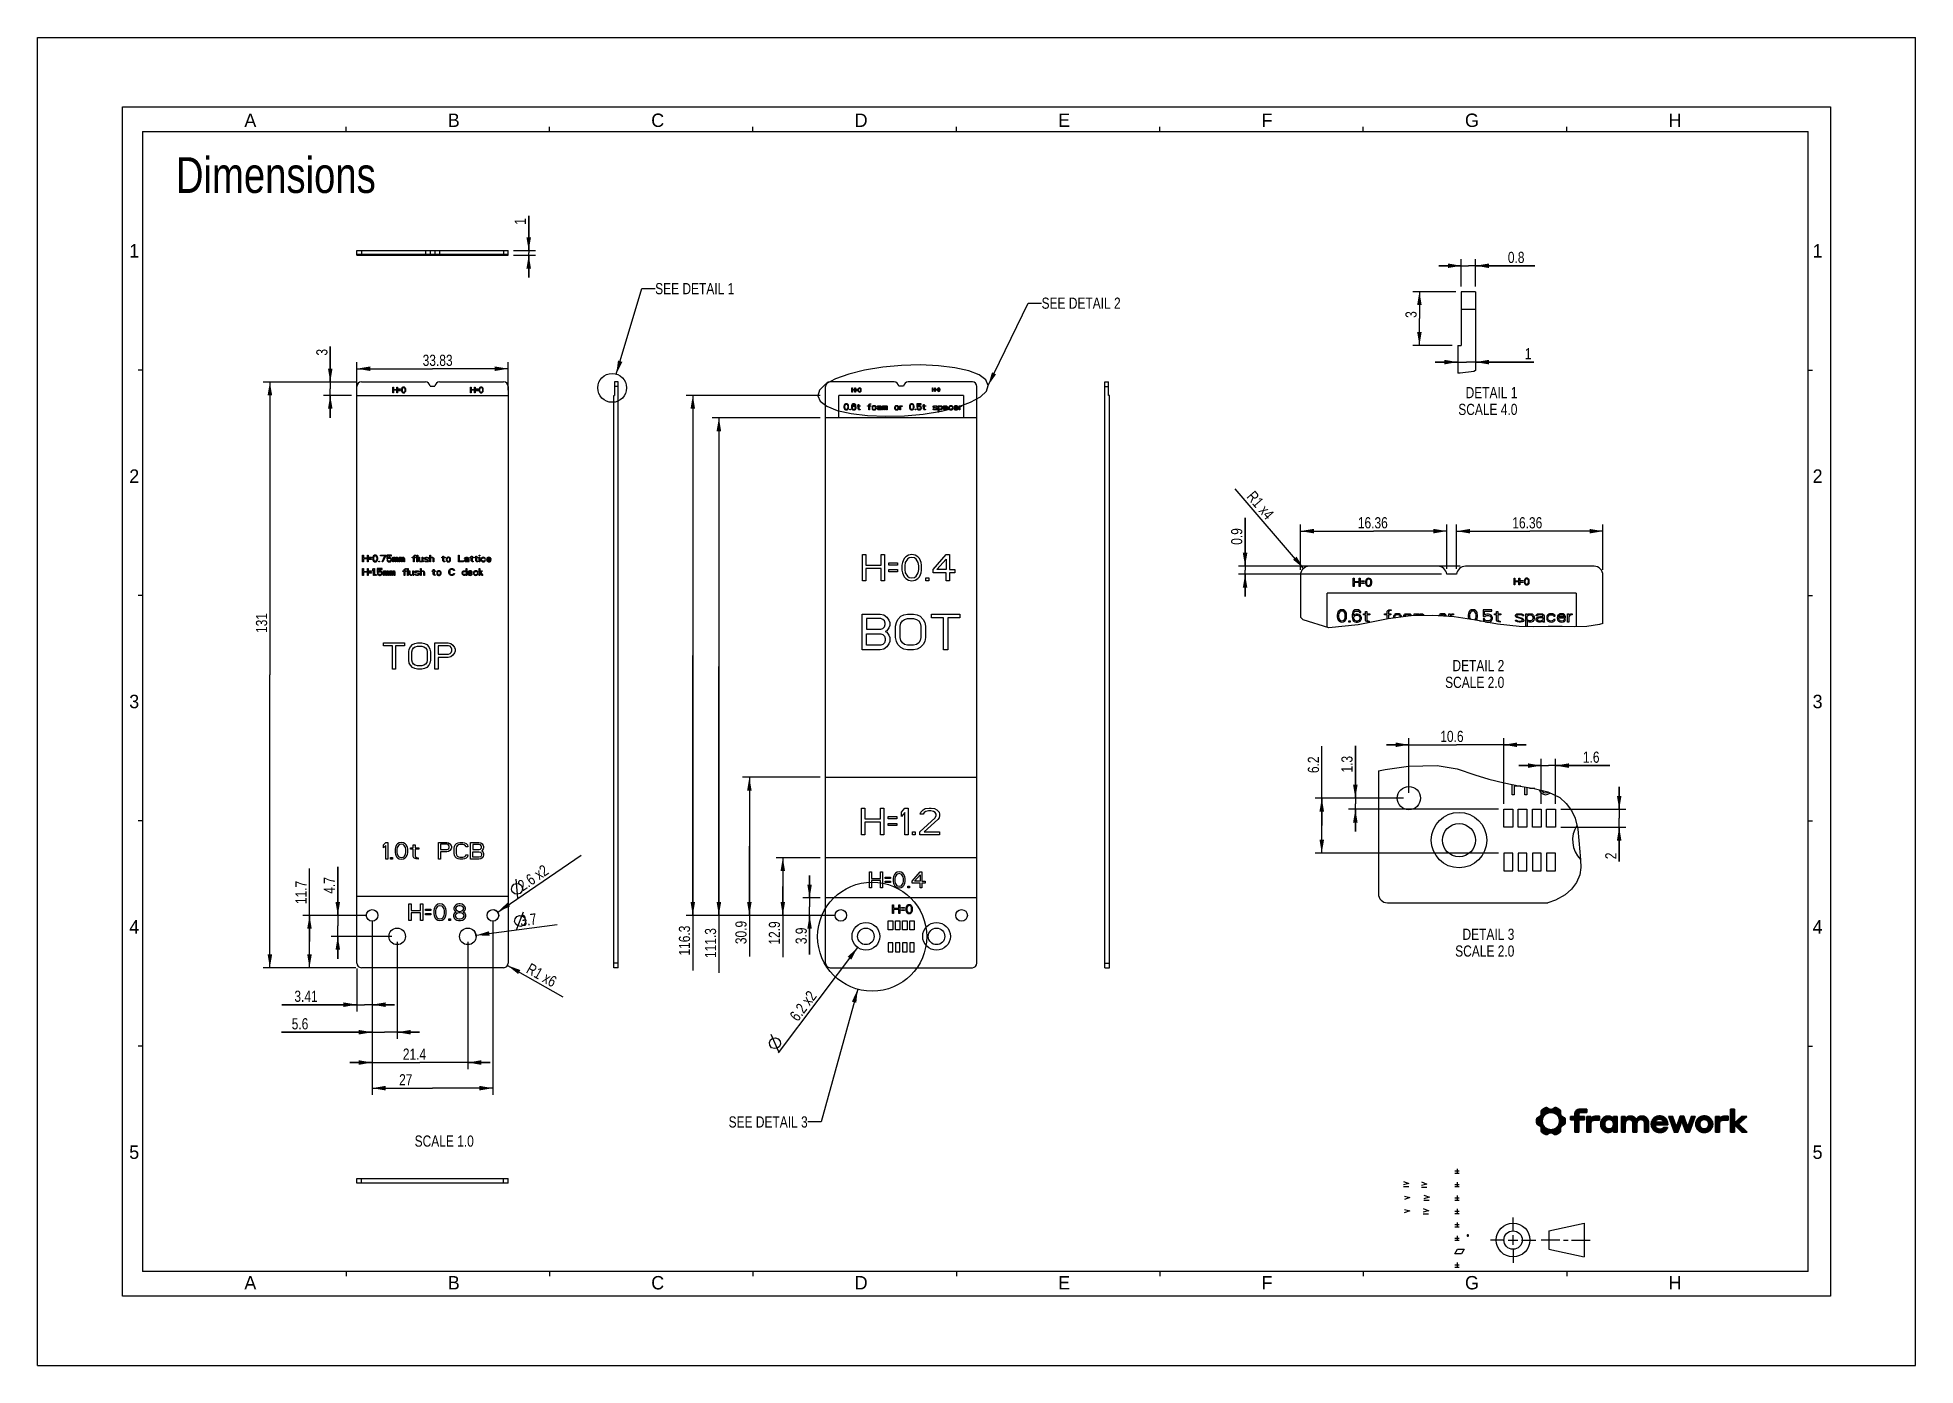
# Model space of a CAD drawing. Header units: millimetres. Extents: x 0 to 420, y 0 to 297.
import ezdxf

# ---------------------------------------------------------------- set-up
doc = ezdxf.new("R2010")
doc.units = ezdxf.units.MM
doc.header["$LTSCALE"] = 23.1
doc.layers.get('0').update_dxf_attribs({"linetype": 'CONTINUOUS'})
doc.layers.add('ASSEM_MEM', color=7, linetype='CONTINUOUS')
doc.layers.add('DETAIL', color=7, linetype='CONTINUOUS')
doc.styles.get("Standard").update_dxf_attribs({"font": 'txt', "width": 0.8})
doc.styles.add('TEXTSTYLE_2', font='txt')
doc.dimstyles.new('DIMSTYLE_1', dxfattribs={"dimtxt": 2.5, "dimasz": 3, "dimexe": 1.5, "dimexo": 1.2, "dimtad": 1, "dimdsep": 46, "dimtxsty": 'STANDARD', "dimblk": '_FILLED', "dimblk1": '_FILLED', "dimblk2": '_FILLED', "dimcen": 0.09, "dimazin": 2, "dimtp": 0.01, "dimtm": 0.01, "dimtfac": 1, "dimtofl": 0, "dimtmove": 0, "dimatfit": 3, "dimldrblk": '_FILLED', "dimfxl": 1, "dimtolj": 1, "dimarcsym": 0})
doc.dimstyles.new('DIMSTYLE_2', dxfattribs={"dimtxt": 2.5, "dimasz": 3, "dimexe": 1.5, "dimexo": 1.2, "dimtad": 1, "dimlfac": 0.25, "dimdsep": 46, "dimtxsty": 'STANDARD', "dimblk": '_FILLED', "dimblk1": '_FILLED', "dimblk2": '_FILLED', "dimcen": 0.09, "dimazin": 2, "dimtp": 0.01, "dimtm": 0.01, "dimtfac": 1, "dimtofl": 0, "dimtmove": 0, "dimatfit": 3, "dimldrblk": '_FILLED', "dimfxl": 1, "dimtolj": 1, "dimarcsym": 0})
doc.dimstyles.new('DIMSTYLE_3', dxfattribs={"dimtxt": 2.5, "dimasz": 3, "dimexe": 1.5, "dimexo": 1.2, "dimtad": 1, "dimlfac": 0.5, "dimdsep": 46, "dimtxsty": 'STANDARD', "dimblk": '_FILLED', "dimblk1": '_FILLED', "dimblk2": '_FILLED', "dimcen": 0.09, "dimazin": 2, "dimtp": 0.01, "dimtm": 0.01, "dimtfac": 1, "dimtofl": 0, "dimtmove": 0, "dimatfit": 3, "dimldrblk": '_FILLED', "dimfxl": 1, "dimtolj": 1, "dimarcsym": 0})
doc.dimstyles.new('DIMSTYLE_4', dxfattribs={"dimtxt": 2.5, "dimasz": 3, "dimexe": 1.5, "dimexo": 1.2, "dimtad": 1, "dimlfac": 0.5, "dimdsep": 46, "dimtxsty": 'STANDARD', "dimblk": '_FILLED', "dimblk1": '_FILLED', "dimblk2": '_FILLED', "dimcen": 0.09, "dimazin": 2, "dimtp": 0.01, "dimtm": 0.01, "dimtfac": 1, "dimtofl": 0, "dimtmove": 0, "dimatfit": 3, "dimldrblk": '_FILLED', "dimfxl": 1, "dimtolj": 1, "dimarcsym": 0})
doc.dimstyles.new('DIMSTYLE_5', dxfattribs={"dimtxt": 2.5, "dimasz": 3, "dimexe": 1.5, "dimexo": 1.2, "dimtad": 1, "dimdsep": 46, "dimtxsty": 'STANDARD', "dimblk": '_FILLED', "dimblk1": '_FILLED', "dimblk2": '_FILLED', "dimcen": 0.09, "dimazin": 2, "dimtp": 0.01, "dimtm": 0.01, "dimtfac": 1, "dimtofl": 0, "dimtmove": 0, "dimatfit": 3, "dimldrblk": '_FILLED', "dimfxl": 1, "dimtolj": 1, "dimarcsym": 0})
doc.dimstyles.new('DIMSTYLE_6', dxfattribs={"dimtxt": 2.5, "dimasz": 3, "dimexe": 1.5, "dimexo": 1.2, "dimtad": 1, "dimdsep": 46, "dimtxsty": 'STANDARD', "dimblk": '_FILLED', "dimblk1": '_FILLED', "dimblk2": '_FILLED', "dimcen": 0.09, "dimazin": 2, "dimtp": 0.01, "dimtm": 0.01, "dimtfac": 1, "dimtofl": 0, "dimtmove": 0, "dimatfit": 1, "dimldrblk": '_FILLED', "dimfxl": 1, "dimtolj": 1, "dimarcsym": 0})
doc.dimstyles.new('DIMSTYLE_7', dxfattribs={"dimtxt": 2.5, "dimasz": 3, "dimexe": 1.5, "dimexo": 1.2, "dimtad": 1, "dimdec": 1, "dimdsep": 46, "dimtxsty": 'STANDARD', "dimblk": '_FILLED', "dimblk1": '_FILLED', "dimblk2": '_FILLED', "dimcen": 0.09, "dimazin": 2, "dimtp": 0.1, "dimtm": 0.1, "dimtfac": 1, "dimtdec": 1, "dimtofl": 0, "dimtmove": 0, "dimatfit": 3, "dimldrblk": '_FILLED', "dimfxl": 1, "dimtolj": 1, "dimarcsym": 0})
doc.dimstyles.new('DIMSTYLE_8', dxfattribs={"dimtxt": 2.5, "dimasz": 3, "dimexe": 1.5, "dimexo": 1.2, "dimtad": 1, "dimdec": 1, "dimdsep": 46, "dimtxsty": 'STANDARD', "dimblk": '_FILLED', "dimblk1": '_FILLED', "dimblk2": '_FILLED', "dimcen": 0.09, "dimazin": 2, "dimtp": 0.1, "dimtm": 0.1, "dimtfac": 1, "dimtdec": 1, "dimtofl": 0, "dimtmove": 0, "dimatfit": 1, "dimldrblk": '_FILLED', "dimfxl": 1, "dimtolj": 1, "dimarcsym": 0})
doc.dimstyles.new('DIMSTYLE_9', dxfattribs={"dimtxt": 2.5, "dimasz": 3, "dimexe": 1.5, "dimexo": 1.2, "dimtad": 1, "dimdec": 1, "dimlfac": 0.5, "dimdsep": 46, "dimtxsty": 'STANDARD', "dimblk": '_FILLED', "dimblk1": '_FILLED', "dimblk2": '_FILLED', "dimcen": 0.09, "dimazin": 2, "dimtp": 0.1, "dimtm": 0.1, "dimtfac": 1, "dimtdec": 1, "dimtofl": 0, "dimtmove": 0, "dimatfit": 3, "dimldrblk": '_FILLED', "dimfxl": 1, "dimtolj": 1, "dimarcsym": 0})
doc.dimstyles.get("Standard").update_dxf_attribs({"dimtxt": 2.5, "dimasz": 3, "dimexe": 1.5, "dimexo": 1.2, "dimtad": 1, "dimdsep": 46, "dimtxsty": 'STANDARD', "dimblk": '_FILLED', "dimblk1": '_FILLED', "dimblk2": '_FILLED', "dimcen": 0.09, "dimazin": 2, "dimtol": 1, "dimtp": 0.01, "dimtm": 0.01, "dimtfac": 1, "dimtofl": 0, "dimtmove": 0, "dimatfit": 3, "dimldrblk": '_FILLED', "dimfxl": 1, "dimtolj": 1, "dimarcsym": 0})

msp = doc.modelspace()

# ---------------------------------------------------------------- texts
at = {"color": 7, "linetype": 'CONTINUOUS', "char_height": 3, "width": 3, "attachment_point": 1, "line_spacing_factor": 0.9, "style": 'TEXTSTYLE_2'}
for s, insert in [('A', (46.25, 280)), ('B', (91.75, 280)), ('C', (137.25, 280)), ('D', (182.75, 280)), ('E', (228.25, 280)), ('F', (273.75, 280)), ('G', (319.25, 280)), ('H', (364.75, 280)), ('1', (20.5, 250.8)), ('1', (397, 250.8)), ('2', (20.5, 200.4)), ('2', (397, 200.4)), ('3', (20.5, 150)), ('3', (397, 150)), ('4', (20.5, 99.6)), ('4', (397, 99.6)), ('5', (20.5, 49.2)), ('5', (397, 49.2)), ('A', (46.25, 20)), ('B', (91.75, 20)), ('C', (137.25, 20)), ('D', (182.75, 20)), ('E', (228.25, 20)), ('F', (273.75, 20)), ('G', (319.25, 20)), ('H', (364.75, 20))]:
    msp.add_mtext(s, dxfattribs=dict(at, insert=insert))
at = {"color": 7, "linetype": 'CONTINUOUS', "insert": (30.936, 270.247), "char_height": 8, "width": 64, "attachment_point": 1, "line_spacing_factor": 0.9}
msp.add_mtext('Dimensions', dxfattribs=at)
at = {"layer": 'DETAIL', "color": 7, "linetype": 'CONTINUOUS', "char_height": 2.5, "line_spacing_factor": 0.9}
for s, insert, width, attachment_point in [('SEE DETAIL 1', (138.133, 242.094), 24, 1), ('SEE DETAIL 2', (224.552, 238.844), 24, 1), ('DETAIL 1\\PSCALE 4.0', (330.983, 218.837), 18, 3), ('DETAIL 2\\PSCALE 2.0', (328.044, 157.782), 18, 3), ('DETAIL 3\\PSCALE 2.0', (330.294, 97.685), 18, 3), ('SEE DETAIL 3', (172.243, 55.708), 24, 3), ('SCALE 1.0', (97.569, 51.433), 18, 3)]:
    msp.add_mtext(s, dxfattribs=dict(at, insert=insert, width=width, attachment_point=attachment_point))

# ---------------------------------------------------------------- blocks, each defined once
blk = doc.blocks.new('SYM301_BL0', base_point=(310.53, 34.5))
at = {"color": 7, "linetype": 'CONTINUOUS'}
for p, q in [((309.91, 35.07), (311.15, 34.61)), ((311.12, 34.61), (309.91, 34.29)), ((309.91, 33.93), (311.1, 33.93))]:
    blk.add_line(p, q, dxfattribs=at)
blk = doc.blocks.new('SYM301_BL1', base_point=(310.67, 37.51))
at = {"color": 7, "linetype": 'CONTINUOUS'}
for p, q in [((310.05, 38.08), (311.29, 37.62)), ((311.26, 37.62), (310.05, 37.3)), ((310.05, 36.94), (311.24, 36.94))]:
    blk.add_line(p, q, dxfattribs=at)
blk = doc.blocks.new('SYM301_BL2', base_point=(310.12, 40.46))
at = {"color": 7, "linetype": 'CONTINUOUS'}
for p, q in [((309.5, 41.03), (310.74, 40.57)), ((310.72, 40.57), (309.5, 40.25)), ((309.5, 39.89), (310.7, 39.89))]:
    blk.add_line(p, q, dxfattribs=at)
blk = doc.blocks.new('SYM001_BL3', base_point=(306.31, 34.52))
at = {"color": 7, "linetype": 'CONTINUOUS'}
for p, q in [((306.93, 34.59), (305.69, 34.13)), ((305.71, 34.91), (306.93, 34.59))]:
    blk.add_line(p, q, dxfattribs=at)
blk = doc.blocks.new('SYM001_BL4', base_point=(306.31, 37.48))
at = {"color": 7, "linetype": 'CONTINUOUS'}
for p, q in [((305.72, 37.87), (306.93, 37.56)), ((306.93, 37.56), (305.69, 37.09))]:
    blk.add_line(p, q, dxfattribs=at)
blk = doc.blocks.new('SYM301_BL5', base_point=(306.09, 40.56))
at = {"color": 7, "linetype": 'CONTINUOUS'}
for p, q in [((305.47, 41.13), (306.71, 40.67)), ((306.69, 40.67), (305.47, 40.36)), ((305.47, 39.99), (306.67, 39.99))]:
    blk.add_line(p, q, dxfattribs=at)
blk = doc.blocks.new('_FILLED')
at = {"color": 0, "linetype": 'BYBLOCK'}
blk.add_solid([(0, 0), (-1, 0.17), (-1, -0.17)], dxfattribs=at)
blk = doc.blocks.new('*D0')
at = {"color": 7, "linetype": 'CONTINUOUS'}
for p, q in [((71.42, 218.16), (71.42, 224.43)), ((71.42, 222.93), (88.33, 222.93)), ((105.24, 222.93), (88.33, 222.93)), ((105.24, 218.16), (105.24, 224.43))]:
    blk.add_line(p, q, dxfattribs=at)
at = {"color": 7, "linetype": 'CONTINUOUS', "xscale": 3, "yscale": 3, "zscale": 3, "rotation": 180}
blk.add_blockref('_FILLED', (71.42, 222.93), dxfattribs=at)
at = {"color": 7, "linetype": 'CONTINUOUS', "xscale": 3, "yscale": 3, "zscale": 3}
blk.add_blockref('_FILLED', (105.24, 222.93), dxfattribs=at)
at = {"color": 7, "linetype": 'CONTINUOUS', "insert": (89.48, 226.06), "char_height": 2.5, "width": 10, "attachment_point": 2, "line_spacing_factor": 0.9}
blk.add_mtext('33.83', dxfattribs=at)
blk = doc.blocks.new('*D1')
at = {"color": 7, "linetype": 'CONTINUOUS'}
for p, q in [((71.22, 219.96), (50.46, 219.96)), ((51.96, 219.96), (51.96, 154.46)), ((51.96, 88.96), (51.96, 154.46)), ((71.22, 88.96), (50.46, 88.96))]:
    blk.add_line(p, q, dxfattribs=at)
at = {"color": 7, "linetype": 'CONTINUOUS', "xscale": 3, "yscale": 3, "zscale": 3}
for p, rotation in [((51.96, 219.96), 90), ((51.96, 88.96), 270)]:
    blk.add_blockref('_FILLED', p, dxfattribs=dict(at, rotation=rotation))
at = {"color": 7, "linetype": 'CONTINUOUS', "insert": (48.84, 166.06), "char_height": 2.5, "width": 6, "attachment_point": 2, "rotation": 90, "line_spacing_factor": 0.9}
blk.add_mtext('131', dxfattribs=at)
blk = doc.blocks.new('*D2')
at = {"color": 7, "linetype": 'CONTINUOUS'}
for p, q in [((65.46, 219.96), (65.46, 227.87)), ((65.46, 227.87), (65.46, 218.46)), ((71.22, 219.96), (63.96, 219.96)), ((65.46, 211.96), (65.46, 218.46)), ((70.22, 216.96), (63.96, 216.96)), ((65.46, 216.96), (65.46, 211.96))]:
    blk.add_line(p, q, dxfattribs=at)
at = {"color": 7, "linetype": 'CONTINUOUS', "xscale": 3, "yscale": 3, "zscale": 3}
for p, rotation in [((65.46, 219.96), 270), ((65.46, 216.96), 90)]:
    blk.add_blockref('_FILLED', p, dxfattribs=dict(at, rotation=rotation))
at = {"color": 7, "linetype": 'CONTINUOUS', "insert": (62.34, 225.87), "char_height": 2.5, "width": 2, "attachment_point": 1, "rotation": 90, "line_spacing_factor": 0.9}
blk.add_mtext('3', dxfattribs=at)
blk = doc.blocks.new('*D3')
at = {"color": 7, "linetype": 'CONTINUOUS'}
for p, q in [((109.85, 249.34), (109.85, 257.12)), ((109.85, 257.12), (109.85, 248.84)), ((106.44, 249.34), (111.35, 249.34)), ((106.44, 248.34), (111.35, 248.34)), ((109.85, 243.34), (109.85, 248.84)), ((109.85, 248.34), (109.85, 243.34))]:
    blk.add_line(p, q, dxfattribs=at)
at = {"color": 7, "linetype": 'CONTINUOUS', "xscale": 3, "yscale": 3, "zscale": 3}
for p, rotation in [((109.85, 249.34), 270), ((109.85, 248.34), 90)]:
    blk.add_blockref('_FILLED', p, dxfattribs=dict(at, rotation=rotation))
at = {"color": 7, "linetype": 'CONTINUOUS', "insert": (106.72, 255.12), "char_height": 2.5, "width": 2, "attachment_point": 1, "rotation": 90, "line_spacing_factor": 0.9}
blk.add_mtext('1', dxfattribs=at)
blk = doc.blocks.new('*D4')
at = {"color": 7, "linetype": 'CONTINUOUS'}
for p, q in [((318.42, 245.96), (313.42, 245.96)), ((313.42, 245.96), (320.02, 245.96)), ((318.42, 241.35), (318.42, 247.46)), ((334.84, 245.96), (320.02, 245.96)), ((321.62, 241.35), (321.62, 247.46)), ((321.62, 245.96), (334.84, 245.96))]:
    blk.add_line(p, q, dxfattribs=at)
at = {"color": 7, "linetype": 'CONTINUOUS', "xscale": 3, "yscale": 3, "zscale": 3}
blk.add_blockref('_FILLED', (318.42, 245.96), dxfattribs=at)
at = {"color": 7, "linetype": 'CONTINUOUS', "xscale": 3, "yscale": 3, "zscale": 3, "rotation": 180}
blk.add_blockref('_FILLED', (321.62, 245.96), dxfattribs=at)
at = {"color": 7, "linetype": 'CONTINUOUS', "insert": (328.84, 249.08), "char_height": 2.5, "width": 6, "attachment_point": 1, "line_spacing_factor": 0.9}
blk.add_mtext('0.8', dxfattribs=at)
blk = doc.blocks.new('*D5')
at = {"color": 7, "linetype": 'CONTINUOUS'}
for p, q in [((317.22, 240.15), (307.56, 240.15)), ((309.06, 240.15), (309.06, 234.15)), ((309.06, 228.15), (309.06, 234.15)), ((316.42, 228.15), (307.56, 228.15))]:
    blk.add_line(p, q, dxfattribs=at)
at = {"color": 7, "linetype": 'CONTINUOUS', "xscale": 3, "yscale": 3, "zscale": 3}
for p, rotation in [((309.06, 240.15), 90), ((309.06, 228.15), 270)]:
    blk.add_blockref('_FILLED', p, dxfattribs=dict(at, rotation=rotation))
at = {"color": 7, "linetype": 'CONTINUOUS', "insert": (305.93, 235.05), "char_height": 2.5, "width": 2, "attachment_point": 2, "rotation": 90, "line_spacing_factor": 0.9}
blk.add_mtext('3', dxfattribs=at)
blk = doc.blocks.new('*D6')
at = {"color": 7, "linetype": 'CONTINUOUS'}
for p, q in [((321.62, 234.95), (321.62, 222.91)), ((317.62, 226.95), (317.62, 222.91)), ((317.62, 224.41), (312.62, 224.41)), ((312.62, 224.41), (319.62, 224.41)), ((334.63, 224.41), (319.62, 224.41)), ((321.62, 224.41), (334.63, 224.41))]:
    blk.add_line(p, q, dxfattribs=at)
at = {"color": 7, "linetype": 'CONTINUOUS', "xscale": 3, "yscale": 3, "zscale": 3}
blk.add_blockref('_FILLED', (317.62, 224.41), dxfattribs=at)
at = {"color": 7, "linetype": 'CONTINUOUS', "xscale": 3, "yscale": 3, "zscale": 3, "rotation": 180}
blk.add_blockref('_FILLED', (321.62, 224.41), dxfattribs=at)
at = {"color": 7, "linetype": 'CONTINUOUS', "insert": (332.63, 227.53), "char_height": 2.5, "width": 2, "attachment_point": 1, "line_spacing_factor": 0.9}
blk.add_mtext('1', dxfattribs=at)
blk = doc.blocks.new('*D7')
at = {"color": 7, "linetype": 'CONTINUOUS'}
for p, q in [((282.46, 177.96), (282.46, 188.11)), ((282.46, 186.61), (298.82, 186.61)), ((315.18, 186.61), (298.82, 186.61)), ((315.18, 178.16), (315.18, 188.11))]:
    blk.add_line(p, q, dxfattribs=at)
at = {"color": 7, "linetype": 'CONTINUOUS', "xscale": 3, "yscale": 3, "zscale": 3, "rotation": 180}
blk.add_blockref('_FILLED', (282.46, 186.61), dxfattribs=at)
at = {"color": 7, "linetype": 'CONTINUOUS', "xscale": 3, "yscale": 3, "zscale": 3}
blk.add_blockref('_FILLED', (315.18, 186.61), dxfattribs=at)
at = {"color": 7, "linetype": 'CONTINUOUS', "insert": (298.64, 189.73), "char_height": 2.5, "width": 10, "attachment_point": 2, "line_spacing_factor": 0.9}
blk.add_mtext('16.36', dxfattribs=at)
blk = doc.blocks.new('*D8')
at = {"color": 7, "linetype": 'CONTINUOUS'}
for p, q in [((317.38, 178.16), (317.38, 188.09)), ((317.38, 186.59), (333.75, 186.59)), ((350.11, 186.59), (333.75, 186.59)), ((350.11, 177.96), (350.11, 188.09))]:
    blk.add_line(p, q, dxfattribs=at)
at = {"color": 7, "linetype": 'CONTINUOUS', "xscale": 3, "yscale": 3, "zscale": 3, "rotation": 180}
blk.add_blockref('_FILLED', (317.38, 186.59), dxfattribs=at)
at = {"color": 7, "linetype": 'CONTINUOUS', "xscale": 3, "yscale": 3, "zscale": 3}
blk.add_blockref('_FILLED', (350.11, 186.59), dxfattribs=at)
at = {"color": 7, "linetype": 'CONTINUOUS', "insert": (333.19, 189.72), "char_height": 2.5, "width": 10, "attachment_point": 2, "line_spacing_factor": 0.9}
blk.add_mtext('16.36', dxfattribs=at)
blk = doc.blocks.new('*D9')
at = {"color": 7, "linetype": 'CONTINUOUS'}
for p, q in [((270.07, 178.76), (270.07, 189.55)), ((270.07, 189.55), (270.07, 177.86)), ((318.17, 178.76), (268.57, 178.76)), ((313.98, 176.96), (268.57, 176.96)), ((270.07, 171.96), (270.07, 177.86)), ((270.07, 176.96), (270.07, 171.96))]:
    blk.add_line(p, q, dxfattribs=at)
at = {"color": 7, "linetype": 'CONTINUOUS', "xscale": 3, "yscale": 3, "zscale": 3}
for p, rotation in [((270.07, 178.76), 270), ((270.07, 176.96), 90)]:
    blk.add_blockref('_FILLED', p, dxfattribs=dict(at, rotation=rotation))
at = {"color": 7, "linetype": 'CONTINUOUS', "insert": (266.94, 183.55), "char_height": 2.5, "width": 6, "attachment_point": 1, "rotation": 90, "line_spacing_factor": 0.9}
blk.add_mtext('0.9', dxfattribs=at)
blk = doc.blocks.new('*D10')
at = {"color": 7, "linetype": 'CONTINUOUS'}
blk.add_line((283.15, 178.28), (267.83, 196.1), dxfattribs=at)
at = {"color": 7, "linetype": 'CONTINUOUS', "xscale": 3, "yscale": 3, "zscale": 3, "rotation": 310.6804107323}
blk.add_blockref('_FILLED', (283.15, 178.28), dxfattribs=at)
at = {"color": 7, "linetype": 'CONTINUOUS', "insert": (276.72, 190.56), "char_height": 2.5, "width": 10, "attachment_point": 3, "rotation": 310.6804, "line_spacing_factor": 0.9}
blk.add_mtext('R1 x4', dxfattribs=at)
blk = doc.blocks.new('*D11')
at = {"color": 7, "linetype": 'CONTINUOUS'}
blk.add_line((105.12, 89.47), (117.48, 82.48), dxfattribs=at)
at = {"color": 7, "linetype": 'CONTINUOUS', "xscale": 3, "yscale": 3, "zscale": 3, "rotation": 150.5022398038}
blk.add_blockref('_FILLED', (105.12, 89.47), dxfattribs=at)
at = {"color": 7, "linetype": 'CONTINUOUS', "insert": (110.32, 90.12), "char_height": 2.5, "width": 10, "attachment_point": 1, "rotation": 330.5022, "line_spacing_factor": 0.9}
blk.add_mtext('R1 x6', dxfattribs=at)
blk = doc.blocks.new('*D12')
at = {"color": 7, "linetype": 'CONTINUOUS'}
for p, q in [((60.82, 94.81), (60.82, 111.18)), ((73.63, 100.66), (59.32, 100.66)), ((60.82, 100.66), (60.82, 94.81)), ((60.82, 88.96), (60.82, 94.81)), ((71.22, 88.96), (59.32, 88.96))]:
    blk.add_line(p, q, dxfattribs=at)
at = {"color": 7, "linetype": 'CONTINUOUS', "xscale": 3, "yscale": 3, "zscale": 3}
for p, rotation in [((60.82, 100.66), 90), ((60.82, 88.96), 270)]:
    blk.add_blockref('_FILLED', p, dxfattribs=dict(at, rotation=rotation))
at = {"color": 7, "linetype": 'CONTINUOUS', "insert": (57.69, 103.18), "char_height": 2.5, "width": 8, "attachment_point": 1, "rotation": 90, "line_spacing_factor": 0.9}
blk.add_mtext('11.7', dxfattribs=at)
blk = doc.blocks.new('*D13')
at = {"color": 7, "linetype": 'CONTINUOUS'}
blk.add_line((102.91, 101.4), (121.56, 114.14), dxfattribs=at)
at = {"color": 7, "linetype": 'CONTINUOUS', "xscale": 3, "yscale": 3, "zscale": 3, "rotation": 214.3410698686}
blk.add_blockref('_FILLED', (102.91, 101.4), dxfattribs=at)
at = {"color": 7, "linetype": 'CONTINUOUS', "insert": (105.48, 106.94), "char_height": 2.5, "width": 26, "attachment_point": 1, "rotation": 34.3411, "line_spacing_factor": 0.9, "style": 'TEXTSTYLE_2'}
blk.add_mtext('{\\ftxt;\\W0.0001;\\H0.0001;\\~}{\\ftxt;\\W1.3333333333;\\H2.5; }{\\ftxt;\\W0.0001;\\H0.0001;\\~}{\\W0.8; }{\\W0.8;2.6}{\\W0.8; x2}', dxfattribs=at)
blk = doc.blocks.new('*D14')
at = {"color": 7, "linetype": 'CONTINUOUS'}
blk.add_line((98.07, 96.21), (116.19, 98.65), dxfattribs=at)
at = {"color": 7, "linetype": 'CONTINUOUS', "xscale": 3, "yscale": 3, "zscale": 3, "rotation": 187.6585744667}
blk.add_blockref('_FILLED', (98.07, 96.21), dxfattribs=at)
at = {"color": 7, "linetype": 'CONTINUOUS', "insert": (106.53, 100.5), "char_height": 2.5, "width": 14, "attachment_point": 1, "rotation": 7.6586, "line_spacing_factor": 0.9, "style": 'TEXTSTYLE_2'}
blk.add_mtext('{\\ftxt;\\W0.0001;\\H0.0001;\\~}{\\ftxt;\\W1.3333333333;\\H2.5; }{\\ftxt;\\W0.0001;\\H0.0001;\\~}{\\W0.8;3.7}', dxfattribs=at)
blk = doc.blocks.new('*D15')
at = {"color": 7, "linetype": 'CONTINUOUS'}
for p, q in [((74.83, 99.46), (74.83, 79.19)), ((71.42, 88.76), (71.42, 79.19)), ((71.42, 80.69), (54.65, 80.69)), ((54.65, 80.69), (73.13, 80.69)), ((79.83, 80.69), (73.13, 80.69)), ((74.83, 80.69), (79.83, 80.69))]:
    blk.add_line(p, q, dxfattribs=at)
at = {"color": 7, "linetype": 'CONTINUOUS', "xscale": 3, "yscale": 3, "zscale": 3}
blk.add_blockref('_FILLED', (71.42, 80.69), dxfattribs=at)
at = {"color": 7, "linetype": 'CONTINUOUS', "xscale": 3, "yscale": 3, "zscale": 3, "rotation": 180}
blk.add_blockref('_FILLED', (74.83, 80.69), dxfattribs=at)
at = {"color": 7, "linetype": 'CONTINUOUS', "insert": (62.65, 83.82), "char_height": 2.5, "width": 8, "attachment_point": 3, "line_spacing_factor": 0.9}
blk.add_mtext('3.41', dxfattribs=at)
blk = doc.blocks.new('*D16')
at = {"color": 7, "linetype": 'CONTINUOUS'}
for p, q in [((74.83, 99.46), (74.83, 73.03)), ((80.43, 94.76), (80.43, 73.03)), ((74.83, 74.53), (54.56, 74.53)), ((54.56, 74.53), (77.63, 74.53)), ((85.43, 74.53), (77.63, 74.53)), ((80.43, 74.53), (85.43, 74.53))]:
    blk.add_line(p, q, dxfattribs=at)
at = {"color": 7, "linetype": 'CONTINUOUS', "xscale": 3, "yscale": 3, "zscale": 3}
blk.add_blockref('_FILLED', (74.83, 74.53), dxfattribs=at)
at = {"color": 7, "linetype": 'CONTINUOUS', "xscale": 3, "yscale": 3, "zscale": 3, "rotation": 180}
blk.add_blockref('_FILLED', (80.43, 74.53), dxfattribs=at)
at = {"color": 7, "linetype": 'CONTINUOUS', "insert": (60.56, 77.66), "char_height": 2.5, "width": 6, "attachment_point": 3, "line_spacing_factor": 0.9}
blk.add_mtext('5.6', dxfattribs=at)
blk = doc.blocks.new('*D17')
at = {"color": 7, "linetype": 'CONTINUOUS'}
for p, q in [((67.15, 100.66), (67.15, 111.5)), ((67.15, 111.5), (67.15, 98.31)), ((73.63, 100.66), (65.65, 100.66)), ((67.15, 90.96), (67.15, 98.31)), ((79.23, 95.96), (65.65, 95.96)), ((67.15, 95.96), (67.15, 90.96))]:
    blk.add_line(p, q, dxfattribs=at)
at = {"color": 7, "linetype": 'CONTINUOUS', "xscale": 3, "yscale": 3, "zscale": 3}
for p, rotation in [((67.15, 100.66), 270), ((67.15, 95.96), 90)]:
    blk.add_blockref('_FILLED', p, dxfattribs=dict(at, rotation=rotation))
at = {"color": 7, "linetype": 'CONTINUOUS', "insert": (64.02, 105.5), "char_height": 2.5, "width": 6, "attachment_point": 1, "rotation": 90, "line_spacing_factor": 0.9}
blk.add_mtext('4.7', dxfattribs=at)
blk = doc.blocks.new('*D18')
at = {"color": 7, "linetype": 'CONTINUOUS'}
for p, q in [((74.83, 99.46), (74.83, 60.52)), ((101.83, 99.46), (101.83, 60.52)), ((74.83, 62.02), (88.33, 62.02)), ((101.83, 62.02), (88.33, 62.02))]:
    blk.add_line(p, q, dxfattribs=at)
at = {"color": 7, "linetype": 'CONTINUOUS', "xscale": 3, "yscale": 3, "zscale": 3, "rotation": 180}
blk.add_blockref('_FILLED', (74.83, 62.02), dxfattribs=at)
at = {"color": 7, "linetype": 'CONTINUOUS', "xscale": 3, "yscale": 3, "zscale": 3}
blk.add_blockref('_FILLED', (101.83, 62.02), dxfattribs=at)
at = {"color": 7, "linetype": 'CONTINUOUS', "insert": (82.35, 65.14), "char_height": 2.5, "width": 4, "attachment_point": 2, "line_spacing_factor": 0.9}
blk.add_mtext('27', dxfattribs=at)
blk = doc.blocks.new('*D19')
at = {"color": 7, "linetype": 'CONTINUOUS'}
for p, q in [((74.83, 99.46), (74.83, 66.25)), ((96.23, 94.76), (96.23, 66.25)), ((74.83, 67.75), (69.83, 67.75)), ((69.83, 67.75), (85.53, 67.75)), ((101.23, 67.75), (85.53, 67.75)), ((96.23, 67.75), (101.23, 67.75))]:
    blk.add_line(p, q, dxfattribs=at)
at = {"color": 7, "linetype": 'CONTINUOUS', "xscale": 3, "yscale": 3, "zscale": 3}
blk.add_blockref('_FILLED', (74.83, 67.75), dxfattribs=at)
at = {"color": 7, "linetype": 'CONTINUOUS', "xscale": 3, "yscale": 3, "zscale": 3, "rotation": 180}
blk.add_blockref('_FILLED', (96.23, 67.75), dxfattribs=at)
at = {"color": 7, "linetype": 'CONTINUOUS', "insert": (84.3, 70.88), "char_height": 2.5, "width": 8, "attachment_point": 2, "line_spacing_factor": 0.9}
blk.add_mtext('21.4', dxfattribs=at)
blk = doc.blocks.new('*D20')
at = {"color": 7, "linetype": 'CONTINUOUS'}
for p, q in [((172.67, 104.56), (172.67, 109.56)), ((172.67, 109.56), (172.67, 102.61)), ((175.05, 104.56), (171.17, 104.56)), ((172.67, 91.94), (172.67, 102.61)), ((178.46, 100.66), (171.17, 100.66)), ((172.67, 100.66), (172.67, 91.94))]:
    blk.add_line(p, q, dxfattribs=at)
at = {"color": 7, "linetype": 'CONTINUOUS', "xscale": 3, "yscale": 3, "zscale": 3}
for p, rotation in [((172.67, 104.56), 270), ((172.67, 100.66), 90)]:
    blk.add_blockref('_FILLED', p, dxfattribs=dict(at, rotation=rotation))
at = {"color": 7, "linetype": 'CONTINUOUS', "insert": (169.54, 97.94), "char_height": 2.5, "width": 6, "attachment_point": 3, "rotation": 90, "line_spacing_factor": 0.9}
blk.add_mtext('3.9', dxfattribs=at)
blk = doc.blocks.new('*D21')
at = {"color": 7, "linetype": 'CONTINUOUS'}
for p, q in [((175.05, 113.56), (165.18, 113.56)), ((166.68, 113.56), (166.68, 107.11)), ((166.68, 100.66), (166.68, 107.11)), ((166.68, 107.11), (166.68, 91.33)), ((178.46, 100.66), (165.18, 100.66))]:
    blk.add_line(p, q, dxfattribs=at)
at = {"color": 7, "linetype": 'CONTINUOUS', "xscale": 3, "yscale": 3, "zscale": 3}
for p, rotation in [((166.68, 113.56), 90), ((166.68, 100.66), 270)]:
    blk.add_blockref('_FILLED', p, dxfattribs=dict(at, rotation=rotation))
at = {"color": 7, "linetype": 'CONTINUOUS', "insert": (163.55, 99.33), "char_height": 2.5, "width": 8, "attachment_point": 3, "rotation": 90, "line_spacing_factor": 0.9}
blk.add_mtext('12.9', dxfattribs=at)
blk = doc.blocks.new('*D22')
at = {"color": 7, "linetype": 'CONTINUOUS'}
for p, q in [((175.05, 131.56), (157.7, 131.56)), ((159.2, 131.56), (159.2, 116.11)), ((159.2, 100.66), (159.2, 116.11)), ((159.2, 116.11), (159.2, 91.43)), ((178.46, 100.66), (157.7, 100.66))]:
    blk.add_line(p, q, dxfattribs=at)
at = {"color": 7, "linetype": 'CONTINUOUS', "xscale": 3, "yscale": 3, "zscale": 3}
for p, rotation in [((159.2, 131.56), 90), ((159.2, 100.66), 270)]:
    blk.add_blockref('_FILLED', p, dxfattribs=dict(at, rotation=rotation))
at = {"color": 7, "linetype": 'CONTINUOUS', "insert": (156.07, 99.43), "char_height": 2.5, "width": 8, "attachment_point": 3, "rotation": 90, "line_spacing_factor": 0.9}
blk.add_mtext('30.9', dxfattribs=at)
blk = doc.blocks.new('*D23')
at = {"color": 7, "linetype": 'CONTINUOUS'}
for p, q in [((175.05, 211.96), (150.88, 211.96)), ((152.38, 211.96), (152.38, 156.31)), ((152.38, 100.66), (152.38, 156.31)), ((152.38, 156.31), (152.38, 87.82)), ((178.46, 100.66), (150.88, 100.66))]:
    blk.add_line(p, q, dxfattribs=at)
at = {"color": 7, "linetype": 'CONTINUOUS', "xscale": 3, "yscale": 3, "zscale": 3}
for p, rotation in [((152.38, 211.96), 90), ((152.38, 100.66), 270)]:
    blk.add_blockref('_FILLED', p, dxfattribs=dict(at, rotation=rotation))
at = {"color": 7, "linetype": 'CONTINUOUS', "insert": (149.26, 97.82), "char_height": 2.5, "width": 10, "attachment_point": 3, "rotation": 90, "line_spacing_factor": 0.9}
blk.add_mtext('111.3', dxfattribs=at)
blk = doc.blocks.new('*D24')
at = {"color": 7, "linetype": 'CONTINUOUS'}
for p, q in [((175.05, 216.96), (145.05, 216.96)), ((146.55, 216.96), (146.55, 158.81)), ((146.55, 100.66), (146.55, 158.81)), ((146.55, 158.81), (146.55, 88.37)), ((178.46, 100.66), (145.05, 100.66))]:
    blk.add_line(p, q, dxfattribs=at)
at = {"color": 7, "linetype": 'CONTINUOUS', "xscale": 3, "yscale": 3, "zscale": 3}
for p, rotation in [((146.55, 216.96), 90), ((146.55, 100.66), 270)]:
    blk.add_blockref('_FILLED', p, dxfattribs=dict(at, rotation=rotation))
at = {"color": 7, "linetype": 'CONTINUOUS', "insert": (143.43, 98.37), "char_height": 2.5, "width": 10, "attachment_point": 3, "rotation": 90, "line_spacing_factor": 0.9}
blk.add_mtext('116.3', dxfattribs=at)
blk = doc.blocks.new('*D25')
at = {"color": 7, "linetype": 'CONTINUOUS'}
blk.add_line((183.4, 93.49), (165.67, 69.95), dxfattribs=at)
at = {"color": 7, "linetype": 'CONTINUOUS', "xscale": 3, "yscale": 3, "zscale": 3, "rotation": 53.0265728319}
blk.add_blockref('_FILLED', (183.4, 93.49), dxfattribs=at)
at = {"color": 7, "linetype": 'CONTINUOUS', "insert": (172.4, 84.08), "char_height": 2.5, "width": 23, "attachment_point": 3, "rotation": 53.0266, "line_spacing_factor": 0.9, "style": 'TEXTSTYLE_2'}
blk.add_mtext('{\\ftxt;\\W0.0001;\\H0.0001;\\~}{\\ftxt;\\W1.3333333333;\\H2.5; }{\\ftxt;\\W0.0001;\\H0.0001;\\~}{\\W0.8;6.2}{\\W0.8; x2}', dxfattribs=at)
blk = doc.blocks.new('*D26')
at = {"color": 7, "linetype": 'CONTINUOUS'}
for p, q in [((306.72, 138.82), (301.72, 138.82)), ((301.72, 138.82), (317.32, 138.82)), ((306.72, 128.09), (306.72, 140.32)), ((332.92, 138.82), (317.32, 138.82)), ((327.92, 125.59), (327.92, 140.32)), ((327.92, 138.82), (332.92, 138.82))]:
    blk.add_line(p, q, dxfattribs=at)
at = {"color": 7, "linetype": 'CONTINUOUS', "xscale": 3, "yscale": 3, "zscale": 3}
blk.add_blockref('_FILLED', (306.72, 138.82), dxfattribs=at)
at = {"color": 7, "linetype": 'CONTINUOUS', "xscale": 3, "yscale": 3, "zscale": 3, "rotation": 180}
blk.add_blockref('_FILLED', (327.92, 138.82), dxfattribs=at)
at = {"color": 7, "linetype": 'CONTINUOUS', "insert": (316.33, 141.95), "char_height": 2.5, "width": 8, "attachment_point": 2, "line_spacing_factor": 0.9}
blk.add_mtext('10.6', dxfattribs=at)
blk = doc.blocks.new('*D27')
at = {"color": 7, "linetype": 'CONTINUOUS'}
for p, q in [((294.73, 126.89), (294.73, 138.61)), ((294.73, 138.61), (294.73, 125.64)), ((305.52, 126.89), (293.23, 126.89)), ((326.72, 124.39), (293.23, 124.39)), ((294.73, 119.39), (294.73, 125.64)), ((294.73, 124.39), (294.73, 119.39))]:
    blk.add_line(p, q, dxfattribs=at)
at = {"color": 7, "linetype": 'CONTINUOUS', "xscale": 3, "yscale": 3, "zscale": 3}
for p, rotation in [((294.73, 126.89), 270), ((294.73, 124.39), 90)]:
    blk.add_blockref('_FILLED', p, dxfattribs=dict(at, rotation=rotation))
at = {"color": 7, "linetype": 'CONTINUOUS', "insert": (291.61, 132.61), "char_height": 2.5, "width": 6, "attachment_point": 1, "rotation": 90, "line_spacing_factor": 0.9}
blk.add_mtext('1.3', dxfattribs=at)
blk = doc.blocks.new('*D28')
at = {"color": 7, "linetype": 'CONTINUOUS'}
for p, q in [((287.22, 120.74), (287.22, 138.49)), ((305.52, 126.89), (285.72, 126.89)), ((287.22, 126.89), (287.22, 120.74)), ((287.22, 114.59), (287.22, 120.74)), ((326.72, 114.59), (285.72, 114.59))]:
    blk.add_line(p, q, dxfattribs=at)
at = {"color": 7, "linetype": 'CONTINUOUS', "xscale": 3, "yscale": 3, "zscale": 3}
for p, rotation in [((287.22, 126.89), 90), ((287.22, 114.59), 270)]:
    blk.add_blockref('_FILLED', p, dxfattribs=dict(at, rotation=rotation))
at = {"color": 7, "linetype": 'CONTINUOUS', "insert": (284.1, 132.49), "char_height": 2.5, "width": 6, "attachment_point": 1, "rotation": 90, "line_spacing_factor": 0.9}
blk.add_mtext('6.2', dxfattribs=at)
blk = doc.blocks.new('*D29')
at = {"color": 7, "linetype": 'CONTINUOUS'}
for p, q in [((336.32, 125.59), (336.32, 135.66)), ((339.52, 125.59), (339.52, 135.66)), ((336.32, 134.16), (331.32, 134.16)), ((331.32, 134.16), (337.92, 134.16)), ((351.62, 134.16), (337.92, 134.16)), ((339.52, 134.16), (351.62, 134.16))]:
    blk.add_line(p, q, dxfattribs=at)
at = {"color": 7, "linetype": 'CONTINUOUS', "xscale": 3, "yscale": 3, "zscale": 3}
for p, rotation in [((336.32, 134.16), 360), ((339.52, 134.16), 180)]:
    blk.add_blockref('_FILLED', p, dxfattribs=dict(at, rotation=rotation))
at = {"color": 7, "linetype": 'CONTINUOUS', "insert": (345.62, 137.29), "char_height": 2.5, "width": 6, "attachment_point": 1, "line_spacing_factor": 0.9}
blk.add_mtext('1.6', dxfattribs=at)
blk = doc.blocks.new('*D30')
at = {"color": 7, "linetype": 'CONTINUOUS'}
for p, q in [((353.74, 124.39), (353.74, 129.39)), ((353.74, 129.39), (353.74, 122.39)), ((340.72, 124.39), (355.24, 124.39)), ((353.74, 112.71), (353.74, 122.39)), ((340.72, 120.39), (355.24, 120.39)), ((353.74, 120.39), (353.74, 112.71))]:
    blk.add_line(p, q, dxfattribs=at)
at = {"color": 7, "linetype": 'CONTINUOUS', "xscale": 3, "yscale": 3, "zscale": 3}
for p, rotation in [((353.74, 124.39), 270), ((353.74, 120.39), 90)]:
    blk.add_blockref('_FILLED', p, dxfattribs=dict(at, rotation=rotation))
at = {"color": 7, "linetype": 'CONTINUOUS', "insert": (350.62, 114.71), "char_height": 2.5, "width": 2, "attachment_point": 3, "rotation": 90, "line_spacing_factor": 0.9}
blk.add_mtext('2', dxfattribs=at)

# ---------------------------------------------------------------- dimensions: what is measured, and where the dimension line sits
at = {"color": 7, "linetype": 'CONTINUOUS'}
for base, p1, p2, angle, dimstyle, picture, middle in [((109.847, 249.344), (105.245, 248.344), (105.245, 249.344), 90, 'DIMSTYLE_1', '*D3', (109.847, 256.116)), ((318.423, 245.959), (321.623, 240.155), (318.423, 240.155), 180, 'DIMSTYLE_2', '*D4', (331.898, 245.959)), ((309.056, 228.155), (318.423, 240.155), (317.623, 228.155), 270, 'DIMSTYLE_2', '*D5', (309.056, 235.116)), ((317.623, 224.407), (321.623, 236.155), (317.623, 228.155), 180, 'DIMSTYLE_2', '*D6', (333.633, 224.407)), ((65.463, 216.965), (72.42, 219.965), (71.42, 216.965), 270, 'DIMSTYLE_1', '*D2', (65.463, 226.934)), ((51.965, 88.965), (72.42, 219.965), (72.42, 88.965), 270, 'DIMSTYLE_1', '*D1', (51.965, 166.057)), ((146.555, 100.665), (176.247, 216.965), (179.66, 100.665), 270, 'DIMSTYLE_7', '*D24', (146.555, 93.687)), ((152.385, 100.665), (176.247, 211.965), (179.66, 100.665), 270, 'DIMSTYLE_7', '*D23', (152.385, 93.134)), ((270.067, 178.76), (315.183, 176.96), (319.373, 178.76), 90, 'DIMSTYLE_3', '*D9', (270.067, 186.55)), ((317.383, 186.592), (350.108, 176.76), (317.383, 176.96), 180, 'DIMSTYLE_3', '*D8', (333.443, 186.592)), ((294.734428663, 126.891362816), (327.917620919, 124.391362816), (306.717620919, 126.891362816), 90, 'DIMSTYLE_9', '*D27', (294.734428663, 135.922356046)), ((306.718, 138.823), (327.918, 124.391), (306.718, 126.891), 180, 'DIMSTYLE_9', '*D26', (316.582, 138.823)), ((287.223811879, 126.891362816), (327.917620919, 114.591362816), (306.717620919, 126.891362816), 90, 'DIMSTYLE_9', '*D28', (287.223811879, 135.491531357)), ((159.195, 100.665), (176.247, 131.565), (179.66, 100.665), 270, 'DIMSTYLE_7', '*D22', (159.195, 95.434)), ((353.744, 120.391), (339.518, 124.391), (339.518, 120.391), 270, 'DIMSTYLE_9', '*D30', (353.744, 113.71)), ((166.68, 100.665), (176.247, 113.565), (179.66, 100.665), 270, 'DIMSTYLE_7', '*D21', (166.68, 95.577)), ((60.819, 100.665), (72.42, 88.965), (74.832, 100.665), 90, 'DIMSTYLE_1', '*D12', (60.819, 107.432)), ((67.146, 100.665), (80.432, 95.965), (74.832, 100.665), 90, 'DIMSTYLE_1', '*D17', (67.146, 108.498)), ((172.667, 100.665), (176.247, 104.565), (179.66, 100.665), 270, 'DIMSTYLE_7', '*D20', (172.667, 94.937)), ((74.832, 74.534), (80.432, 95.965), (74.832, 100.665), 180, 'DIMSTYLE_1', '*D16', (57.559, 74.534)), ((74.832, 67.755), (96.232, 95.965), (74.832, 100.665), 180, 'DIMSTYLE_1', '*D19', (84.36, 67.755))]:
    dim = msp.add_linear_dim(base=base, p1=p1, p2=p2, angle=angle, dimstyle=dimstyle, dxfattribs=at)
    dim.commit()
    dim.dimension.update_dxf_attribs({"geometry": picture, "text_midpoint": middle, "dimtype": 160})
for base, p1, p2, dimstyle, picture, middle in [((105.244852767, 222.931124182), (71.419852767, 216.964697697), (105.244852767, 216.964697697), 'DIMSTYLE_1', '*D0', (89.540108643, 222.931124182)), ((315.183, 186.609), (282.458, 176.76), (315.183, 176.96), 'DIMSTYLE_3', '*D7', (298.893, 186.609)), ((339.518, 134.16), (336.318, 124.391), (339.518, 124.391), 'DIMSTYLE_9', '*D29', (348.872, 134.16)), ((74.832, 80.692), (71.42, 89.965), (74.832, 100.665), 'DIMSTYLE_1', '*D15', (58.396, 80.692)), ((101.832, 62.02), (74.832, 100.665), (101.832, 100.665), 'DIMSTYLE_1', '*D18', (82.351, 62.02))]:
    dim = msp.add_linear_dim(base=base, p1=p1, p2=p2, dimstyle=dimstyle, dxfattribs=at)
    dim.commit()
    dim.dimension.update_dxf_attribs({"geometry": picture, "text_midpoint": middle, "dimtype": 160})
for center, mpoint, text, dimstyle, picture, middle in [((284.458, 176.76), (283.154, 178.277), 'R<> x4', 'DIMSTYLE_4', '*D10', (271.091, 192.311)), ((104.245, 89.965), (105.115, 89.472), 'R<> x6', 'DIMSTYLE_5', '*D11', (113.131, 84.937))]:
    dim = msp.add_radius_dim(center=center, mpoint=mpoint, text=text, dimstyle=dimstyle, override={"dimpost": '<>'}, dxfattribs=at)
    dim.commit()
    dim.dimension.update_dxf_attribs({"geometry": picture, "text_midpoint": middle, "dimtype": 164})
for p1, p2, text, dimstyle, picture, middle in [((102.906, 101.398), (100.759, 99.931), '%%c <> x2', 'DIMSTYLE_6', '*D13', (115.544, 112.303)), ((98.066, 96.211), (94.399, 95.718), '%%c<>', 'DIMSTYLE_6', '*D14', (112.971, 100.107)), ((183.395, 93.488), (187.124, 98.441), '%%c<> x2', 'DIMSTYLE_8', '*D25', (169.788, 78.531))]:
    dim = msp.add_diameter_dim_2p(p1=p1, p2=p2, text=text, dimstyle=dimstyle, override={"dimpost": '<>'}, dxfattribs=at)
    dim.commit()
    dim.dimension.update_dxf_attribs({"geometry": picture, "text_midpoint": middle, "dimtype": 163})

# ---------------------------------------------------------------- hatches: boundary and pattern name
at = {"linetype": 'CONTINUOUS'}
for points in [[(336.717, 55.465), (336.664, 55.339), (336.619, 55.208), (336.584, 55.074), (336.558, 54.936), (336.543, 54.795), (336.538, 54.65), (336.543, 54.506), (336.558, 54.365), (336.584, 54.227), (336.619, 54.093), (335.373, 53.971), (335.36, 53.989), (335.347, 54.007), (335.336, 54.026), (335.326, 54.045), (335.317, 54.065), (335.309, 54.086), (335.302, 54.107), (335.297, 54.129), (335.293, 54.151), (335.281, 54.232), (335.272, 54.315), (335.264, 54.398), (335.259, 54.481), (335.255, 54.566), (335.254, 54.65), (335.255, 54.735), (335.259, 54.819), (335.264, 54.903), (335.272, 54.986), (335.281, 55.069), (335.293, 55.151), (335.297, 55.173), (335.302, 55.194), (335.309, 55.215), (335.317, 55.236), (335.326, 55.256), (335.336, 55.275), (335.347, 55.294), (335.36, 55.312), (335.373, 55.329), (335.388, 55.346), (335.403, 55.362), (335.419, 55.376), (335.437, 55.39), (335.455, 55.403), (335.474, 55.415), (336.779, 55.586)], [(337.533, 56.341), (337.417, 56.271), (337.307, 56.193), (337.202, 56.108), (337.103, 56.016), (337.011, 55.918), (336.926, 55.813), (336.849, 55.702), (336.779, 55.586), (335.474, 55.415), (335.949, 55.69), (335.988, 55.713), (336.024, 55.739), (336.059, 55.767), (336.091, 55.797), (336.122, 55.829), (336.151, 55.862), (336.177, 55.898), (336.201, 55.934), (336.223, 55.972), (336.243, 56.011), (336.26, 56.052), (336.275, 56.093), (336.287, 56.136), (336.297, 56.179), (336.304, 56.223), (336.308, 56.268), (336.309, 56.313), (338.183, 56.561), (338.045, 56.535), (337.911, 56.5), (337.781, 56.456), (337.655, 56.402)], [(338.469, 57.256), (340.391, 57.227), (340.49, 57.15), (340.507, 57.136), (340.523, 57.12), (340.538, 57.104), (340.552, 57.087), (340.565, 57.069), (340.576, 57.051), (340.587, 57.032), (340.596, 57.012), (340.605, 56.992), (340.612, 56.971), (340.618, 56.95), (340.622, 56.928), (340.626, 56.906), (340.628, 56.884), (340.628, 56.862), (338.183, 56.561), (336.309, 56.313), (336.309, 56.862), (336.31, 56.884), (336.312, 56.906), (336.315, 56.928), (336.32, 56.95), (336.326, 56.971), (336.333, 56.992), (336.341, 57.012), (336.351, 57.032), (336.361, 57.051), (336.373, 57.069), (336.386, 57.087), (336.4, 57.104), (336.415, 57.12), (336.431, 57.136), (336.448, 57.15), (336.546, 57.227), (338.239, 57.293), (338.284, 57.28), (338.33, 57.269), (338.376, 57.262), (338.422, 57.257)], [(338.195, 57.31), (338.239, 57.293), (336.546, 57.227), (336.648, 57.3), (338.109, 57.352), (338.151, 57.33)], [(337.633, 57.627), (338.109, 57.352), (336.648, 57.3), (336.752, 57.369), (336.859, 57.433), (336.969, 57.494), (337.081, 57.551), (337.196, 57.603), (337.593, 57.647), (337.613, 57.637)], [(337.421, 57.675), (337.443, 57.676), (337.465, 57.676), (337.487, 57.674), (337.508, 57.671), (337.53, 57.667), (337.551, 57.661), (337.572, 57.655), (337.593, 57.647), (337.196, 57.603), (337.313, 57.651), (337.334, 57.658), (337.355, 57.664), (337.377, 57.669), (337.399, 57.673)], [(338.469, 56.582), (338.325, 56.577), (338.183, 56.561), (340.628, 56.862), (340.628, 56.313), (340.63, 56.268), (339.631, 56.193), (339.52, 56.271), (339.404, 56.341), (339.283, 56.402), (339.157, 56.456), (339.027, 56.5), (338.892, 56.535), (338.754, 56.561), (338.613, 56.577)], [(340.186, 57.369), (340.29, 57.3), (340.391, 57.227), (338.469, 57.256), (338.515, 57.257), (338.562, 57.262), (338.608, 57.269), (338.653, 57.28), (338.699, 57.293), (338.743, 57.31), (338.786, 57.33), (338.829, 57.352), (339.742, 57.603), (339.857, 57.551), (339.969, 57.494), (340.079, 57.433)], [(339.495, 57.676), (339.517, 57.675), (339.539, 57.673), (339.56, 57.669), (339.582, 57.664), (339.603, 57.658), (339.625, 57.651), (339.742, 57.603), (338.829, 57.352), (339.305, 57.627), (339.324, 57.637), (339.345, 57.647), (339.365, 57.655), (339.386, 57.661), (339.408, 57.667), (339.429, 57.671), (339.451, 57.674), (339.473, 57.676)], [(340.634, 56.223), (340.641, 56.179), (339.736, 56.108), (339.631, 56.193), (340.63, 56.268)], [(340.65, 56.136), (340.663, 56.093), (339.834, 56.016), (339.736, 56.108), (340.641, 56.179)], [(340.677, 56.052), (340.694, 56.011), (339.926, 55.918), (339.834, 56.016), (340.663, 56.093)], [(340.736, 55.934), (340.76, 55.898), (340.011, 55.813), (339.926, 55.918), (340.694, 56.011), (340.714, 55.972)], [(340.815, 55.829), (340.846, 55.797), (340.089, 55.702), (340.011, 55.813), (340.76, 55.898), (340.787, 55.862)], [(340.95, 55.713), (340.988, 55.69), (341.464, 55.415), (340.274, 55.339), (340.22, 55.465), (340.159, 55.586), (340.089, 55.702), (340.846, 55.797), (340.879, 55.767), (340.913, 55.739)], [(341.55, 55.346), (341.565, 55.329), (340.318, 55.208), (340.274, 55.339), (341.464, 55.415), (341.483, 55.403), (341.501, 55.39), (341.518, 55.376), (341.535, 55.362)], [(341.628, 55.215), (341.635, 55.194), (340.353, 55.074), (340.318, 55.208), (341.565, 55.329), (341.578, 55.312), (341.59, 55.294), (341.601, 55.275), (341.612, 55.256), (341.621, 55.236)], [(341.644, 55.151), (341.656, 55.069), (340.379, 54.936), (340.353, 55.074), (341.635, 55.194), (341.64, 55.173)], [(341.666, 54.986), (341.674, 54.903), (340.395, 54.795), (340.379, 54.936), (341.656, 55.069)], [(341.682, 54.566), (341.679, 54.481), (340.379, 54.365), (340.395, 54.506), (341.684, 54.65)], [(341.679, 54.819), (341.682, 54.735), (341.684, 54.65), (340.395, 54.506), (340.4, 54.65), (340.395, 54.795), (341.674, 54.903)], [(344.713, 56.052), (344.713, 55.711), (342.857, 54.96), (342.857, 55.711), (343.823, 55.711), (344.722, 56.188), (344.717, 56.144), (344.714, 56.099)], [(345.971, 55.711), (345.971, 54.96), (344.713, 54.96), (344.713, 52.193), (343.823, 52.193), (343.823, 54.96), (342.857, 54.96), (344.713, 55.711)], [(344.765, 56.34), (344.751, 56.305), (343.823, 56.225), (343.825, 56.317), (344.8, 56.404), (344.782, 56.373)], [(344.73, 56.229), (344.722, 56.188), (343.823, 55.711), (343.823, 56.225), (344.751, 56.305), (344.739, 56.268)], [(344.821, 56.433), (344.8, 56.404), (343.825, 56.317), (343.832, 56.404), (344.871, 56.484), (344.845, 56.459)], [(344.899, 56.506), (344.871, 56.484), (343.832, 56.404), (343.844, 56.488), (344.999, 56.558), (344.963, 56.543), (344.93, 56.525)], [(345.037, 56.571), (344.999, 56.558), (343.844, 56.488), (343.861, 56.569), (345.269, 56.601), (345.217, 56.6), (345.168, 56.596), (345.122, 56.59), (345.078, 56.582)], [(344.892, 57.308), (344.998, 57.31), (346.514, 57.31), (346.514, 56.601), (345.269, 56.601), (343.861, 56.569), (343.882, 56.646), (343.908, 56.718), (343.939, 56.787), (343.974, 56.853), (344.015, 56.914), (344.06, 56.971), (344.111, 57.023), (344.166, 57.072), (344.226, 57.116), (344.292, 57.156), (344.362, 57.192), (344.437, 57.223), (344.518, 57.249), (344.604, 57.271), (344.694, 57.288), (344.79, 57.3)], [(348.426, 55.73), (348.517, 55.732), (349.337, 55.732), (349.337, 54.849), (348.399, 54.849), (348.307, 54.848), (348.221, 54.844), (348.139, 54.837), (348.062, 54.828), (347.99, 54.816), (347.922, 54.801), (347.859, 54.784), (347.8, 54.764), (347.745, 54.741), (347.695, 54.715), (347.649, 54.686), (347.606, 54.654), (347.564, 54.617), (347.527, 54.575), (347.494, 54.531), (347.466, 54.482), (347.442, 54.43), (346.494, 52.193), (346.494, 55.711), (347.377, 55.711), (347.377, 55.12), (347.397, 55.163), (347.423, 55.21), (347.455, 55.261), (347.494, 55.314), (347.54, 55.368), (347.593, 55.423), (347.638, 55.463), (347.689, 55.502), (347.744, 55.539), (347.805, 55.575), (347.872, 55.608), (347.944, 55.638), (348.023, 55.665), (348.108, 55.688), (348.181, 55.703), (348.258, 55.715), (348.34, 55.724)], [(350.662, 54.557), (350.625, 54.492), (349.639, 54.393), (349.669, 54.528), (350.702, 54.619)], [(350.748, 54.677), (350.702, 54.619), (349.669, 54.528), (349.708, 54.658), (350.797, 54.731)], [(350.85, 54.781), (350.797, 54.731), (349.708, 54.658), (349.754, 54.781), (350.968, 54.868), (350.907, 54.827)], [(351.032, 54.904), (350.968, 54.868), (349.754, 54.781), (349.807, 54.897), (351.405, 55.006), (351.324, 54.997), (351.246, 54.982), (351.172, 54.961), (351.1, 54.935)], [(349.868, 55.007), (349.935, 55.111), (351.489, 55.009), (351.405, 55.006), (349.807, 54.897)], [(352.404, 55.235), (352.422, 55.207), (349.935, 55.111), (350.008, 55.208), (352.381, 55.267)], [(352.435, 55.183), (351.995, 54.868), (351.932, 54.904), (351.866, 54.935), (351.797, 54.961), (351.724, 54.982), (351.649, 54.997), (351.57, 55.006), (351.489, 55.009), (349.935, 55.111), (352.422, 55.207)], [(352.355, 55.302), (352.381, 55.267), (350.008, 55.208), (350.088, 55.297), (352.312, 55.352)], [(352.262, 55.404), (352.312, 55.352), (350.088, 55.297), (350.181, 55.388), (352.203, 55.459)], [(351.973, 55.617), (352.058, 55.566), (352.135, 55.513), (352.203, 55.459), (350.181, 55.388), (350.282, 55.47), (350.388, 55.543), (350.499, 55.607), (351.903, 55.652)], [(351.747, 55.714), (351.827, 55.685), (351.903, 55.652), (350.499, 55.607), (350.616, 55.661), (350.737, 55.706), (351.661, 55.739)], [(351.125, 55.782), (351.26, 55.788), (351.369, 55.784), (351.472, 55.775), (351.569, 55.759), (351.661, 55.739), (350.737, 55.706), (350.863, 55.741), (350.992, 55.767)], [(352.435, 55.183), (352.435, 55.711), (353.325, 55.711), (353.325, 52.193), (352.442, 52.193), (352.442, 52.749), (352.36, 53.481), (352.386, 53.553), (352.409, 53.628), (352.426, 53.705), (352.439, 53.785), (352.446, 53.868), (352.449, 53.952), (352.446, 54.037), (352.439, 54.119), (352.426, 54.199), (352.409, 54.276), (352.386, 54.351), (352.36, 54.423), (352.328, 54.492), (352.293, 54.557), (352.253, 54.619), (352.209, 54.677), (352.161, 54.731), (352.109, 54.781), (352.054, 54.827), (351.995, 54.868)], [(355.114, 54.07), (355.114, 52.193), (354.231, 52.193), (354.231, 55.711), (355.114, 55.711), (355.114, 55.12), (355.194, 54.491), (355.17, 54.427), (355.15, 54.361), (355.134, 54.292), (355.123, 54.221), (355.116, 54.147)], [(356.268, 55.788), (356.372, 55.784), (356.473, 55.775), (356.571, 55.76), (356.666, 55.738), (356.757, 55.712), (356.845, 55.679), (356.929, 55.641), (357.01, 55.598), (357.086, 55.55), (357.159, 55.497), (357.228, 55.439), (357.292, 55.377), (357.352, 55.31), (357.408, 55.239), (357.459, 55.164), (357.505, 55.085), (355.909, 54.992), (355.837, 54.985), (355.768, 54.972), (355.702, 54.955), (355.639, 54.933), (355.58, 54.907), (355.523, 54.876), (355.469, 54.841), (355.419, 54.802), (355.372, 54.759), (355.329, 54.712), (355.29, 54.662), (355.254, 54.608), (355.222, 54.551), (355.194, 54.491), (355.114, 55.12), (355.142, 55.17), (355.175, 55.223), (355.215, 55.277), (355.261, 55.333), (355.313, 55.389), (355.37, 55.444), (355.434, 55.498), (355.503, 55.55), (355.578, 55.599), (355.66, 55.644), (355.747, 55.685), (355.839, 55.719), (355.918, 55.743), (356, 55.762), (356.085, 55.776), (356.175, 55.785)], [(356.055, 54.993), (355.983, 54.995), (355.909, 54.992), (357.505, 55.085), (357.547, 55.002), (358.576, 54.995), (358.502, 54.992), (358.43, 54.985), (358.362, 54.972), (358.296, 54.955), (358.233, 54.933), (358.173, 54.907), (358.116, 54.876), (358.063, 54.841), (358.012, 54.802), (357.966, 54.759), (357.922, 54.712), (357.883, 54.662), (357.847, 54.608), (357.815, 54.551), (357.787, 54.491), (357.763, 54.427), (357.743, 54.361), (357.728, 54.292), (357.716, 54.221), (357.709, 54.147), (357.707, 54.07), (357.707, 52.193), (356.817, 52.193), (356.817, 54.07), (356.815, 54.148), (356.809, 54.224), (356.798, 54.297), (356.783, 54.366), (356.765, 54.433), (356.742, 54.497), (356.715, 54.557), (356.685, 54.614), (356.651, 54.668), (356.613, 54.718), (356.572, 54.764), (356.527, 54.806), (356.479, 54.845), (356.428, 54.879), (356.373, 54.909), (356.316, 54.935), (356.255, 54.956), (356.191, 54.973), (356.124, 54.985)], [(358.84, 55.788), (358.965, 55.783), (359.086, 55.77), (359.201, 55.749), (359.312, 55.72), (359.418, 55.683), (359.519, 55.638), (359.614, 55.587), (359.704, 55.528), (359.789, 55.462), (359.867, 55.391), (359.94, 55.312), (360.006, 55.228), (360.066, 55.138), (360.12, 55.043), (360.167, 54.942), (360.207, 54.837), (360.24, 54.727), (359.278, 54.614), (359.244, 54.668), (359.206, 54.718), (359.165, 54.764), (359.121, 54.806), (359.072, 54.845), (359.021, 54.879), (358.967, 54.909), (358.909, 54.935), (358.848, 54.956), (358.784, 54.973), (358.718, 54.985), (358.648, 54.993), (358.576, 54.995), (357.547, 55.002), (357.58, 55.064), (357.618, 55.128), (357.662, 55.193), (357.712, 55.26), (357.768, 55.326), (357.83, 55.391), (357.899, 55.454), (357.975, 55.515), (358.057, 55.571), (358.146, 55.623), (358.243, 55.67), (358.347, 55.71), (358.436, 55.737), (358.529, 55.758), (358.628, 55.774), (358.731, 55.784)], [(360.24, 54.727), (360.266, 54.612), (360.285, 54.493), (360.296, 54.37), (360.3, 54.244), (360.3, 52.193), (359.41, 52.193), (359.41, 54.07), (359.408, 54.148), (359.402, 54.224), (359.391, 54.297), (359.376, 54.366), (359.358, 54.433), (359.335, 54.497), (359.308, 54.557), (359.278, 54.614)], [(361.878, 54.548), (361.855, 54.485), (360.964, 54.398), (360.998, 54.537), (361.935, 54.667), (361.905, 54.609)], [(361.969, 54.722), (361.935, 54.667), (360.998, 54.537), (361.042, 54.669), (362.005, 54.773)], [(362.046, 54.822), (362.005, 54.773), (361.042, 54.669), (361.095, 54.796), (362.136, 54.908), (362.089, 54.866)], [(362.185, 54.946), (362.136, 54.908), (361.095, 54.796), (361.156, 54.917), (362.294, 55.01), (362.238, 54.98)], [(362.352, 55.037), (362.294, 55.01), (361.156, 54.917), (361.226, 55.031), (362.686, 55.111), (362.614, 55.104), (362.545, 55.094), (362.478, 55.079), (362.414, 55.06)], [(362.609, 55.796), (362.761, 55.801), (362.913, 55.796), (363.061, 55.781), (363.204, 55.757), (363.342, 55.723), (363.474, 55.679), (363.6, 55.627), (363.72, 55.566), (363.834, 55.496), (363.941, 55.418), (364.041, 55.331), (364.134, 55.237), (364.219, 55.135), (364.297, 55.025), (364.366, 54.909), (364.427, 54.785), (364.48, 54.654), (363.625, 54.552), (363.597, 54.614), (363.565, 54.673), (363.531, 54.728), (363.493, 54.779), (363.453, 54.828), (363.409, 54.872), (363.363, 54.913), (363.314, 54.951), (363.262, 54.984), (363.207, 55.014), (363.15, 55.04), (363.091, 55.062), (363.029, 55.08), (362.965, 55.095), (362.899, 55.105), (362.831, 55.111), (362.761, 55.113), (362.686, 55.111), (361.226, 55.031), (361.304, 55.138), (361.39, 55.239), (361.483, 55.332), (361.583, 55.417), (361.69, 55.495), (361.804, 55.564), (361.924, 55.626), (362.05, 55.678), (362.182, 55.722), (362.319, 55.756), (362.462, 55.781)], [(364.48, 54.654), (364.523, 54.516), (364.558, 54.372), (363.671, 54.418), (363.65, 54.487), (363.625, 54.552)], [(368.189, 55.739), (369.051, 53.368), (370.719, 55.711), (369.433, 52.165), (368.633, 52.165), (367.737, 54.613), (366.847, 52.165), (366.068, 52.165), (366.534, 53.347), (367.403, 55.739)], [(371.931, 54.554), (371.894, 54.489), (370.918, 54.392), (370.955, 54.529), (371.973, 54.616)], [(372.019, 54.674), (371.973, 54.616), (370.955, 54.529), (371.001, 54.661), (372.123, 54.779), (372.069, 54.729)], [(372.181, 54.825), (372.123, 54.779), (371.001, 54.661), (371.057, 54.787), (372.308, 54.903), (372.243, 54.866)], [(372.377, 54.934), (372.308, 54.903), (371.057, 54.787), (371.121, 54.907), (372.684, 55.006), (372.603, 54.996), (372.524, 54.981), (372.449, 54.96)], [(372.768, 55.801), (372.919, 55.796), (373.067, 55.781), (373.21, 55.755), (373.349, 55.72), (373.483, 55.676), (373.611, 55.622), (373.734, 55.56), (373.851, 55.489), (373.962, 55.411), (374.066, 55.324), (374.163, 55.23), (374.252, 55.129), (374.334, 55.022), (374.407, 54.907), (374.472, 54.787), (374.527, 54.661), (374.574, 54.529), (373.669, 54.423), (373.636, 54.492), (373.599, 54.557), (373.557, 54.619), (373.511, 54.677), (373.461, 54.731), (373.408, 54.781), (373.35, 54.827), (373.289, 54.868), (373.224, 54.904), (373.155, 54.935), (373.084, 54.961), (373.009, 54.982), (372.932, 54.997), (372.851, 55.006), (372.768, 55.009), (372.684, 55.006), (371.121, 54.907), (371.194, 55.022), (371.276, 55.129), (371.365, 55.23), (371.462, 55.324), (371.566, 55.411), (371.677, 55.489), (371.794, 55.56), (371.918, 55.622), (372.047, 55.676), (372.182, 55.72), (372.322, 55.755), (372.466, 55.781), (372.615, 55.796)], [(377.209, 55.73), (377.3, 55.732), (378.121, 55.732), (378.121, 54.849), (377.182, 54.849), (377.09, 54.848), (377.004, 54.844), (376.922, 54.837), (376.845, 54.828), (376.773, 54.816), (376.705, 54.801), (376.642, 54.784), (376.583, 54.764), (376.529, 54.741), (376.478, 54.715), (376.432, 54.686), (376.389, 54.654), (376.348, 54.617), (376.31, 54.575), (376.278, 54.531), (376.249, 54.482), (376.225, 54.43), (375.277, 52.193), (375.277, 55.711), (376.16, 55.711), (376.16, 55.12), (376.181, 55.163), (376.207, 55.21), (376.238, 55.261), (376.277, 55.314), (376.323, 55.368), (376.376, 55.423), (376.422, 55.463), (376.472, 55.502), (376.527, 55.539), (376.588, 55.575), (376.655, 55.608), (376.728, 55.638), (376.806, 55.665), (376.891, 55.688), (376.964, 55.703), (377.041, 55.715), (377.123, 55.724)], [(379.519, 54.279), (381.132, 55.711), (382.293, 55.711), (380.423, 54.07), (382.39, 52.193), (381.201, 52.193), (379.519, 53.792), (379.519, 52.193), (378.643, 52.193), (378.643, 57.31), (379.519, 57.31)], [(336.619, 54.093), (336.664, 53.962), (336.717, 53.836), (335.949, 53.612), (335.474, 53.886), (335.455, 53.898), (335.437, 53.911), (335.419, 53.924), (335.403, 53.939), (335.388, 53.955), (335.373, 53.971)], [(336.779, 53.715), (336.849, 53.599), (336.926, 53.488), (337.011, 53.383), (337.103, 53.285), (337.202, 53.193), (337.307, 53.108), (337.417, 53.03), (337.533, 52.96), (336.309, 52.439), (336.309, 52.988), (336.308, 53.036), (336.303, 53.083), (336.295, 53.13), (336.284, 53.176), (336.27, 53.221), (336.254, 53.264), (336.235, 53.307), (336.213, 53.348), (336.188, 53.388), (336.161, 53.425), (336.131, 53.462), (336.099, 53.496), (336.065, 53.528), (336.029, 53.558), (335.99, 53.586), (335.949, 53.612), (336.717, 53.836)], [(338.469, 52.719), (338.613, 52.724), (338.754, 52.74), (340.628, 52.439), (340.628, 52.417), (340.626, 52.395), (340.622, 52.373), (340.618, 52.351), (340.612, 52.33), (340.605, 52.309), (340.596, 52.289), (340.587, 52.269), (340.576, 52.25), (340.565, 52.232), (340.552, 52.214), (340.538, 52.197), (340.523, 52.181), (340.507, 52.165), (340.49, 52.151), (340.391, 52.074), (338.608, 52.032), (338.562, 52.039), (338.515, 52.044), (338.469, 52.045), (336.648, 52.001), (336.546, 52.074), (336.448, 52.151), (336.431, 52.165), (336.415, 52.181), (336.4, 52.197), (336.386, 52.214), (336.373, 52.232), (336.361, 52.25), (336.351, 52.269), (336.341, 52.289), (336.333, 52.309), (336.326, 52.33), (336.32, 52.351), (336.315, 52.373), (336.312, 52.395), (336.31, 52.417), (336.309, 52.439), (337.533, 52.96), (337.655, 52.899), (337.781, 52.845), (337.911, 52.801), (338.045, 52.766), (338.183, 52.74), (338.325, 52.724)], [(338.239, 52.008), (338.195, 51.991), (336.752, 51.932), (336.648, 52.001), (338.469, 52.045), (338.422, 52.044), (338.376, 52.039), (338.33, 52.032), (338.284, 52.021)], [(338.109, 51.949), (337.633, 51.674), (337.313, 51.65), (337.196, 51.698), (337.081, 51.75), (336.969, 51.807), (336.859, 51.867), (336.752, 51.932), (338.195, 51.991), (338.151, 51.972)], [(337.593, 51.654), (337.572, 51.646), (337.551, 51.639), (337.53, 51.634), (337.508, 51.63), (337.487, 51.627), (337.465, 51.625), (337.443, 51.625), (337.421, 51.626), (337.399, 51.628), (337.377, 51.632), (337.355, 51.636), (337.334, 51.643), (337.313, 51.65), (337.633, 51.674), (337.613, 51.663)], [(338.608, 52.032), (340.391, 52.074), (340.29, 52.001), (340.186, 51.932), (339.305, 51.674), (338.829, 51.949), (338.786, 51.972), (338.743, 51.991), (338.699, 52.008), (338.653, 52.021)], [(340.63, 53.036), (340.628, 52.988), (340.628, 52.439), (338.754, 52.74), (338.892, 52.766), (339.027, 52.801), (339.157, 52.845), (339.283, 52.899), (339.404, 52.96), (339.52, 53.03), (340.635, 53.083)], [(339.742, 51.698), (339.625, 51.65), (339.603, 51.643), (339.582, 51.636), (339.56, 51.632), (339.539, 51.628), (339.517, 51.626), (339.495, 51.625), (339.473, 51.625), (339.451, 51.627), (339.429, 51.63), (339.408, 51.634), (339.386, 51.639), (339.365, 51.646), (339.345, 51.654), (339.324, 51.663), (339.305, 51.674), (340.186, 51.932), (340.079, 51.867), (339.969, 51.807), (339.857, 51.75)], [(340.642, 53.13), (340.635, 53.083), (339.52, 53.03), (339.631, 53.108), (340.653, 53.176)], [(340.667, 53.221), (340.653, 53.176), (339.631, 53.108), (339.736, 53.193), (340.683, 53.264)], [(340.703, 53.307), (340.683, 53.264), (339.736, 53.193), (339.834, 53.285), (340.725, 53.348)], [(340.749, 53.388), (340.725, 53.348), (339.834, 53.285), (339.926, 53.383), (340.806, 53.462), (340.776, 53.425)], [(340.838, 53.496), (340.806, 53.462), (339.926, 53.383), (340.011, 53.488), (340.948, 53.586), (340.909, 53.558), (340.872, 53.528)], [(341.464, 53.886), (340.988, 53.612), (340.948, 53.586), (340.011, 53.488), (340.089, 53.599), (340.159, 53.715), (340.22, 53.836), (341.55, 53.955), (341.535, 53.939), (341.518, 53.924), (341.501, 53.911), (341.483, 53.898)], [(341.565, 53.971), (341.55, 53.955), (340.22, 53.836), (340.274, 53.962), (341.628, 54.086), (341.621, 54.065), (341.612, 54.045), (341.601, 54.026), (341.59, 54.007), (341.578, 53.989)], [(341.635, 54.107), (341.628, 54.086), (340.274, 53.962), (340.318, 54.093), (341.644, 54.151), (341.64, 54.129)], [(341.656, 54.232), (341.644, 54.151), (340.318, 54.093), (340.353, 54.227), (341.666, 54.315)], [(341.674, 54.398), (341.666, 54.315), (340.353, 54.227), (340.379, 54.365), (341.679, 54.481)], [(347.377, 54.042), (347.377, 52.193), (346.494, 52.193), (347.442, 54.43), (347.421, 54.375), (347.405, 54.316), (347.393, 54.253), (347.384, 54.187), (347.379, 54.116)], [(350.513, 54.119), (350.505, 54.037), (350.502, 53.952), (349.603, 53.798), (349.598, 53.952), (349.603, 54.105), (350.525, 54.199)], [(350.543, 54.276), (350.525, 54.199), (349.603, 54.105), (349.617, 54.252), (350.566, 54.351)], [(350.505, 53.868), (350.513, 53.785), (349.617, 53.649), (349.603, 53.798), (350.502, 53.952)], [(350.593, 54.423), (350.566, 54.351), (349.617, 54.252), (349.639, 54.393), (350.625, 54.492)], [(350.525, 53.705), (350.543, 53.628), (349.639, 53.507), (349.617, 53.649), (350.513, 53.785)], [(350.566, 53.553), (350.593, 53.481), (349.669, 53.371), (349.639, 53.507), (350.543, 53.628)], [(350.625, 53.412), (350.662, 53.347), (349.708, 53.241), (349.669, 53.371), (350.593, 53.481)], [(350.702, 53.285), (350.748, 53.227), (349.754, 53.118), (349.708, 53.241), (350.662, 53.347)], [(350.85, 53.123), (350.907, 53.077), (349.807, 53.001), (349.754, 53.118), (350.748, 53.227), (350.797, 53.173)], [(350.968, 53.036), (351.032, 53), (349.868, 52.891), (349.807, 53.001), (350.907, 53.077)], [(351.489, 52.895), (351.57, 52.898), (351.649, 52.907), (351.724, 52.922), (351.797, 52.943), (351.866, 52.969), (351.932, 53), (351.995, 53.036), (352.054, 53.077), (352.109, 53.123), (352.161, 53.173), (352.209, 53.227), (352.253, 53.285), (352.293, 53.347), (352.328, 53.412), (352.36, 53.481), (352.442, 52.749), (349.934, 52.787), (349.868, 52.891), (351.032, 53), (351.1, 52.969), (351.172, 52.943), (351.246, 52.922), (351.324, 52.907), (351.405, 52.898)], [(352.413, 52.696), (352.391, 52.663), (350.087, 52.602), (350.008, 52.691), (349.934, 52.787), (352.442, 52.749), (352.429, 52.725)], [(352.366, 52.627), (352.324, 52.575), (350.18, 52.512), (350.087, 52.602), (352.391, 52.663)], [(352.274, 52.52), (352.216, 52.464), (352.166, 52.421), (350.386, 52.358), (350.28, 52.43), (350.18, 52.512), (352.324, 52.575)], [(352.111, 52.378), (352.051, 52.337), (350.497, 52.295), (350.386, 52.358), (352.166, 52.421)], [(351.985, 52.297), (351.914, 52.26), (351.837, 52.226), (351.755, 52.195), (350.859, 52.162), (350.734, 52.197), (350.613, 52.241), (350.497, 52.295), (352.051, 52.337)], [(351.666, 52.168), (351.592, 52.151), (351.513, 52.136), (351.119, 52.122), (350.987, 52.137), (350.859, 52.162), (351.755, 52.195)], [(351.43, 52.126), (351.344, 52.119), (351.253, 52.117), (351.119, 52.122), (351.513, 52.136)], [(363.671, 54.418), (364.558, 54.372), (364.583, 54.222), (364.598, 54.066), (364.603, 53.903), (360.923, 53.803), (360.918, 53.952), (360.923, 54.106), (360.939, 54.255), (360.964, 54.398), (361.855, 54.485), (361.836, 54.418)], [(364.603, 53.903), (364.603, 53.806), (361.808, 53.806), (361.816, 53.729), (361.829, 53.653), (360.964, 53.517), (360.939, 53.658), (360.923, 53.803)], [(361.847, 53.58), (361.869, 53.509), (360.999, 53.381), (360.964, 53.517), (361.829, 53.653)], [(361.896, 53.44), (361.927, 53.374), (361.043, 53.249), (360.999, 53.381), (361.869, 53.509)], [(362.001, 53.252), (362.044, 53.195), (361.097, 53.123), (361.043, 53.249), (361.927, 53.374), (361.962, 53.311)], [(362.091, 53.142), (362.141, 53.093), (361.159, 53.003), (361.097, 53.123), (362.044, 53.195)], [(362.254, 53.006), (362.315, 52.968), (361.23, 52.889), (361.159, 53.003), (362.141, 53.093), (362.196, 53.047)], [(362.447, 52.907), (362.518, 52.883), (361.309, 52.781), (361.23, 52.889), (362.315, 52.968), (362.379, 52.935)], [(363.67, 53.2), (363.685, 53.222), (364.561, 53.222), (364.544, 53.145), (364.516, 53.059), (364.475, 52.967), (364.421, 52.87), (364.353, 52.771), (364.272, 52.672), (361.493, 52.585), (361.397, 52.679), (361.309, 52.781), (362.83, 52.84), (362.896, 52.841), (362.959, 52.845), (363.019, 52.851), (363.075, 52.86), (363.129, 52.87), (363.192, 52.886), (363.251, 52.904), (363.306, 52.924), (363.356, 52.946), (363.403, 52.97), (363.445, 52.994), (363.484, 53.02), (363.519, 53.045), (363.561, 53.08), (363.596, 53.113), (363.626, 53.145), (363.651, 53.174)], [(362.83, 52.84), (361.309, 52.781), (362.518, 52.883), (362.592, 52.864), (362.668, 52.851), (362.748, 52.843)], [(364.202, 52.599), (364.123, 52.527), (364.036, 52.458), (363.94, 52.393), (363.835, 52.332), (363.721, 52.276), (363.597, 52.227), (363.464, 52.185), (362.363, 52.15), (362.219, 52.186), (362.081, 52.231), (361.949, 52.285), (361.825, 52.348), (361.707, 52.419), (361.596, 52.498), (361.493, 52.585), (364.272, 52.672)], [(363.35, 52.156), (363.23, 52.134), (363.103, 52.117), (362.97, 52.106), (362.83, 52.103), (362.669, 52.108), (362.513, 52.124), (362.363, 52.15), (363.464, 52.185)], [(371.778, 54.117), (371.77, 54.036), (371.767, 53.952), (370.876, 53.801), (370.87, 53.952), (370.876, 54.103), (371.791, 54.197)], [(371.81, 54.274), (371.791, 54.197), (370.876, 54.103), (370.892, 54.25), (371.833, 54.348)], [(371.77, 53.869), (371.778, 53.787), (370.892, 53.655), (370.876, 53.801), (371.767, 53.952)], [(371.861, 54.42), (371.833, 54.348), (370.892, 54.25), (370.918, 54.392), (371.894, 54.489)], [(371.791, 53.708), (371.81, 53.63), (370.918, 53.513), (370.892, 53.655), (371.778, 53.787)], [(371.833, 53.556), (371.861, 53.484), (370.955, 53.375), (370.918, 53.513), (371.81, 53.63)], [(371.894, 53.415), (371.931, 53.35), (371.001, 53.244), (370.955, 53.375), (371.861, 53.484)], [(371.973, 53.288), (372.019, 53.23), (371.057, 53.117), (371.001, 53.244), (371.931, 53.35)], [(372.123, 53.125), (372.181, 53.079), (371.121, 52.997), (371.057, 53.117), (372.019, 53.23), (372.069, 53.175)], [(372.308, 53.001), (372.377, 52.97), (371.194, 52.882), (371.121, 52.997), (372.181, 53.079), (372.243, 53.038)], [(372.768, 52.895), (372.851, 52.898), (374.334, 52.882), (374.252, 52.775), (374.163, 52.674), (374.066, 52.58), (373.962, 52.493), (373.851, 52.415), (373.734, 52.344), (373.611, 52.282), (373.483, 52.229), (373.349, 52.184), (373.21, 52.149), (373.067, 52.123), (372.919, 52.108), (372.768, 52.103), (372.615, 52.108), (372.466, 52.123), (372.322, 52.149), (372.182, 52.184), (372.047, 52.229), (371.918, 52.282), (371.794, 52.344), (371.677, 52.415), (371.566, 52.493), (371.462, 52.58), (371.365, 52.674), (371.276, 52.775), (371.194, 52.882), (372.377, 52.97), (372.449, 52.944), (372.524, 52.923), (372.603, 52.908), (372.684, 52.898)], [(374.574, 54.529), (374.611, 54.392), (374.637, 54.25), (374.654, 54.103), (374.659, 53.952), (374.654, 53.801), (374.637, 53.655), (374.611, 53.513), (374.574, 53.375), (374.527, 53.244), (374.472, 53.117), (374.407, 52.997), (374.334, 52.882), (372.851, 52.898), (372.932, 52.907), (373.009, 52.922), (373.084, 52.943), (373.155, 52.969), (373.224, 53), (373.289, 53.036), (373.35, 53.077), (373.408, 53.123), (373.461, 53.173), (373.511, 53.227), (373.557, 53.285), (373.599, 53.347), (373.636, 53.412), (373.669, 53.481), (373.697, 53.553), (373.72, 53.628), (373.738, 53.705), (373.752, 53.785), (373.76, 53.868), (373.762, 53.952), (373.76, 54.037), (373.752, 54.119), (373.738, 54.199), (373.72, 54.276), (373.697, 54.351), (373.669, 54.423)], [(376.16, 54.042), (376.16, 52.193), (375.277, 52.193), (376.225, 54.43), (376.204, 54.375), (376.188, 54.316), (376.176, 54.253), (376.167, 54.187), (376.162, 54.116)]]:
    msp.add_hatch(color=7, dxfattribs=at).paths.add_polyline_path(points)

# ---------------------------------------------------------------- linework, layer by layer
at = {"color": 7, "linetype": 'CONTINUOUS'}
for p, q in [((0, 0), (0, 297)), ((0, 297), (420, 297)), ((420, 0), (420, 297)), ((19, 15.5), (19, 281.5)), ((19, 281.5), (401, 281.5)), ((401, 281.5), (401, 15.5)), ((23.5, 276), (23.5, 21)), ((23.5, 276), (396, 276)), ((69, 276), (69, 277)), ((114.5, 276), (114.5, 277)), ((160, 276), (160, 277)), ((205.5, 276), (205.5, 277)), ((251, 276), (251, 277)), ((296.5, 276), (296.5, 277)), ((342, 276), (342, 277)), ((396, 21), (396, 276)), ((318.423, 240.155), (318.423, 228.155)), ((321.623, 240.155), (318.423, 240.155)), ((321.623, 240.155), (321.623, 222.503)), ((321.623, 236.155), (318.423, 236.155)), ((317.623, 228.155), (318.423, 228.155)), ((317.623, 228.155), (317.623, 221.959)), ((23.5, 222.6), (22.5, 222.6)), ((318.199, 221.917), (317.623, 221.959)), ((321.211, 222.321), (318.199, 221.917)), ((321.623, 222.503), (321.211, 222.321)), ((396, 222.6), (397, 222.6)), ((282.458, 176.76), (282.458, 167.329)), ((313.193, 178.76), (284.458, 178.76)), ((317.383, 176.96), (315.183, 176.96)), ((348.108, 178.76), (319.373, 178.76)), ((350.108, 165.91), (350.108, 176.76)), ((288.458, 165.098), (288.458, 172.76)), ((344.108, 172.76), (288.458, 172.76)), ((294.25, 174.242), (294.25, 176.082)), ((294.25, 176.082), (294.48, 176.082)), ((294.48, 174.242), (294.25, 174.242)), ((294.48, 176.082), (294.48, 175.338)), ((294.48, 175.338), (295.554, 175.338)), ((294.48, 175.103), (294.48, 174.242)), ((295.554, 175.103), (294.48, 175.103)), ((295.554, 175.338), (295.554, 176.082)), ((295.554, 176.082), (295.784, 176.082)), ((295.554, 174.242), (295.554, 175.103)), ((295.784, 174.242), (295.554, 174.242)), ((295.784, 176.082), (295.784, 174.242)), ((296.09, 175.338), (296.09, 175.495)), ((296.09, 175.495), (296.704, 175.495)), ((296.704, 175.338), (296.09, 175.338)), ((296.09, 174.869), (296.09, 175.025)), ((296.09, 175.025), (296.704, 175.025)), ((296.704, 174.869), (296.09, 174.869)), ((296.704, 175.495), (296.704, 175.338)), ((296.704, 175.025), (296.704, 174.869)), ((297.049, 175.534), (297.01, 175.338)), ((297.01, 175.338), (297.01, 174.986)), ((297.01, 174.986), (297.049, 174.79)), ((297.087, 175.652), (297.049, 175.534)), ((297.049, 174.79), (297.087, 174.673)), ((297.164, 175.808), (297.087, 175.652)), ((297.087, 174.673), (297.164, 174.516)), ((297.279, 175.926), (297.164, 175.808)), ((297.164, 174.516), (297.279, 174.399)), ((297.24, 175.534), (297.202, 175.299)), ((297.202, 175.299), (297.202, 175.025)), ((297.202, 175.025), (297.24, 174.79)), ((297.394, 175.769), (297.24, 175.534)), ((297.24, 174.79), (297.394, 174.555)), ((297.47, 176.043), (297.279, 175.926)), ((297.279, 174.399), (297.47, 174.281)), ((297.509, 175.847), (297.394, 175.769)), ((297.394, 174.555), (297.509, 174.477)), ((297.7, 176.082), (297.47, 176.043)), ((297.47, 174.281), (297.7, 174.242)), ((297.7, 175.886), (297.509, 175.847)), ((297.509, 174.477), (297.7, 174.438)), ((297.93, 176.043), (297.7, 176.082)), ((297.892, 175.847), (297.7, 175.886)), ((297.7, 174.438), (297.892, 174.477)), ((297.7, 174.242), (297.93, 174.281)), ((298.007, 175.769), (297.892, 175.847)), ((297.892, 174.477), (298.007, 174.555)), ((298.122, 175.926), (297.93, 176.043)), ((297.93, 174.281), (298.122, 174.399)), ((298.16, 175.534), (298.007, 175.769)), ((298.007, 174.555), (298.16, 174.79)), ((298.237, 175.808), (298.122, 175.926)), ((298.122, 174.399), (298.237, 174.516)), ((298.199, 175.299), (298.16, 175.534)), ((298.16, 174.79), (298.199, 175.025)), ((298.199, 175.025), (298.199, 175.299)), ((298.314, 175.652), (298.237, 175.808)), ((298.237, 174.516), (298.314, 174.673)), ((298.352, 175.534), (298.314, 175.652)), ((298.314, 174.673), (298.352, 174.79)), ((298.39, 175.338), (298.352, 175.534)), ((298.352, 174.79), (298.39, 174.986)), ((298.39, 174.986), (298.39, 175.338)), ((330.218, 176.082), (330.408, 176.082)), ((330.218, 174.562), (330.218, 176.082)), ((330.408, 174.562), (330.218, 174.562)), ((330.408, 176.082), (330.408, 175.468)), ((330.408, 175.468), (331.294, 175.468)), ((331.294, 175.274), (330.408, 175.274)), ((330.408, 175.274), (330.408, 174.562)), ((331.294, 176.082), (331.484, 176.082)), ((331.294, 175.468), (331.294, 176.082)), ((331.294, 174.562), (331.294, 175.274)), ((331.484, 174.562), (331.294, 174.562)), ((331.484, 176.082), (331.484, 174.562)), ((331.738, 175.597), (332.244, 175.597)), ((331.738, 175.468), (331.738, 175.597)), ((332.244, 175.468), (331.738, 175.468)), ((331.738, 175.209), (332.244, 175.209)), ((331.738, 175.08), (331.738, 175.209)), ((332.244, 175.08), (331.738, 175.08)), ((332.244, 175.597), (332.244, 175.468)), ((332.244, 175.209), (332.244, 175.08)), ((332.529, 175.629), (332.498, 175.468)), ((332.498, 175.468), (332.498, 175.177)), ((332.498, 175.177), (332.529, 175.015)), ((332.561, 175.726), (332.529, 175.629)), ((332.529, 175.015), (332.561, 174.918)), ((332.624, 175.856), (332.561, 175.726)), ((332.561, 174.918), (332.624, 174.789)), ((332.719, 175.953), (332.624, 175.856)), ((332.624, 174.789), (332.719, 174.692)), ((332.688, 175.629), (332.656, 175.435)), ((332.656, 175.435), (332.656, 175.209)), ((332.656, 175.209), (332.688, 175.015)), ((332.814, 175.823), (332.688, 175.629)), ((332.688, 175.015), (332.814, 174.821)), ((332.878, 176.05), (332.719, 175.953)), ((332.719, 174.692), (332.878, 174.595)), ((332.909, 175.888), (332.814, 175.823)), ((332.814, 174.821), (332.909, 174.756)), ((333.068, 176.082), (332.878, 176.05)), ((332.878, 174.595), (333.068, 174.562)), ((333.068, 175.92), (332.909, 175.888)), ((332.909, 174.756), (333.068, 174.724)), ((333.258, 176.05), (333.068, 176.082)), ((333.226, 175.888), (333.068, 175.92)), ((333.068, 174.724), (333.226, 174.756)), ((333.068, 174.562), (333.258, 174.595)), ((333.321, 175.823), (333.226, 175.888)), ((333.226, 174.756), (333.321, 174.821)), ((333.416, 175.953), (333.258, 176.05)), ((333.258, 174.595), (333.416, 174.692)), ((333.448, 175.629), (333.321, 175.823)), ((333.321, 174.821), (333.448, 175.015)), ((333.511, 175.856), (333.416, 175.953)), ((333.416, 174.692), (333.511, 174.789)), ((333.479, 175.435), (333.448, 175.629)), ((333.448, 175.015), (333.479, 175.209)), ((333.479, 175.209), (333.479, 175.435)), ((333.574, 175.726), (333.511, 175.856)), ((333.511, 174.789), (333.574, 174.918)), ((333.606, 175.629), (333.574, 175.726)), ((333.574, 174.918), (333.606, 175.015)), ((333.638, 175.468), (333.606, 175.629)), ((333.606, 175.015), (333.638, 175.177)), ((333.638, 175.177), (333.638, 175.468)), ((344.108, 172.76), (344.108, 165.234)), ((23.5, 172.2), (22.5, 172.2)), ((290.738, 168.205), (290.68, 167.907)), ((290.797, 168.384), (290.738, 168.205)), ((290.913, 168.622), (290.797, 168.384)), ((291.088, 168.801), (290.913, 168.622)), ((291.03, 168.205), (290.972, 167.847)), ((291.263, 168.562), (291.03, 168.205)), ((291.38, 168.979), (291.088, 168.801)), ((291.438, 168.681), (291.263, 168.562)), ((291.73, 169.039), (291.38, 168.979)), ((291.73, 168.741), (291.438, 168.681)), ((292.08, 168.979), (291.73, 169.039)), ((292.022, 168.681), (291.73, 168.741)), ((292.197, 168.562), (292.022, 168.681)), ((292.372, 168.801), (292.08, 168.979)), ((292.43, 168.205), (292.197, 168.562)), ((292.547, 168.622), (292.372, 168.801)), ((292.488, 167.847), (292.43, 168.205)), ((292.663, 168.384), (292.547, 168.622)), ((292.722, 168.205), (292.663, 168.384)), ((292.78, 167.907), (292.722, 168.205)), ((294.063, 168.264), (294.005, 167.847)), ((294.18, 168.562), (294.063, 168.264)), ((294.355, 168.801), (294.18, 168.562)), ((294.297, 167.847), (294.355, 168.205)), ((294.647, 168.979), (294.355, 168.801)), ((294.355, 168.205), (294.413, 168.384)), ((294.413, 168.384), (294.53, 168.562)), ((294.53, 168.562), (294.705, 168.681)), ((294.938, 169.039), (294.647, 168.979)), ((294.938, 168.026), (294.647, 167.967)), ((294.705, 168.681), (294.88, 168.741)), ((294.88, 168.741), (295.23, 168.741)), ((295.172, 169.039), (294.938, 169.039)), ((295.23, 168.026), (294.938, 168.026)), ((295.463, 168.979), (295.172, 169.039)), ((295.23, 168.741), (295.405, 168.681)), ((295.522, 167.967), (295.23, 168.026)), ((295.405, 168.681), (295.58, 168.562)), ((295.755, 168.801), (295.463, 168.979)), ((295.58, 168.562), (295.697, 168.384)), ((295.697, 168.384), (295.988, 168.384)), ((295.93, 168.562), (295.755, 168.801)), ((295.988, 168.384), (295.93, 168.562)), ((296.572, 167.907), (296.572, 168.145)), ((296.572, 168.145), (297.038, 168.145)), ((297.038, 168.145), (297.038, 168.622)), ((297.038, 168.622), (297.33, 168.622)), ((297.33, 168.622), (297.33, 168.145)), ((297.33, 168.145), (297.972, 168.145)), ((297.972, 168.145), (297.972, 167.907)), ((301.238, 167.907), (301.238, 168.145)), ((301.238, 168.145), (301.822, 168.145)), ((301.822, 168.503), (301.88, 168.681)), ((301.822, 168.145), (301.822, 168.503)), ((301.88, 168.681), (301.997, 168.86)), ((301.997, 168.86), (302.23, 168.979)), ((302.172, 168.622), (302.113, 168.443)), ((302.113, 168.443), (302.113, 168.145)), ((302.113, 168.145), (302.638, 168.145)), ((302.288, 168.741), (302.172, 168.622)), ((302.23, 168.979), (302.522, 169.039)), ((302.405, 168.801), (302.288, 168.741)), ((302.755, 168.86), (302.405, 168.801)), ((302.522, 169.039), (302.755, 169.039)), ((302.638, 168.145), (302.638, 167.907)), ((302.755, 169.039), (302.755, 168.86)), ((303.572, 168.026), (303.455, 167.907)), ((303.688, 168.086), (303.572, 168.026)), ((303.922, 168.145), (303.688, 168.086)), ((304.388, 168.145), (303.922, 168.145)), ((304.622, 168.086), (304.388, 168.145)), ((304.738, 168.026), (304.622, 168.086)), ((304.855, 167.907), (304.738, 168.026)), ((305.613, 167.907), (305.73, 168.026)), ((305.73, 168.026), (305.847, 168.086)), ((305.847, 168.086), (306.255, 168.145)), ((306.255, 168.145), (306.605, 168.145)), ((306.605, 168.145), (306.955, 168.086)), ((306.955, 168.086), (307.13, 167.967)), ((307.888, 167.653), (307.888, 168.145)), ((307.888, 168.145), (308.18, 168.145)), ((308.18, 168.145), (308.18, 167.967)), ((308.18, 167.967), (308.297, 168.086)), ((308.297, 168.086), (308.472, 168.145)), ((308.472, 168.145), (308.705, 168.145)), ((308.705, 168.145), (308.88, 168.086)), ((308.88, 168.086), (309.055, 167.907)), ((309.055, 167.907), (309.23, 168.086)), ((309.23, 168.086), (309.405, 168.145)), ((309.405, 168.145), (309.638, 168.145)), ((309.638, 168.145), (309.813, 168.086)), ((309.813, 168.086), (309.93, 167.967)), ((313.663, 168.026), (313.547, 167.907)), ((313.78, 168.086), (313.663, 168.026)), ((314.013, 168.145), (313.78, 168.086)), ((314.48, 168.145), (314.013, 168.145)), ((314.713, 168.086), (314.48, 168.145)), ((314.83, 168.026), (314.713, 168.086)), ((314.947, 167.907), (314.83, 168.026)), ((315.647, 168.145), (315.938, 168.145)), ((315.647, 167.499), (315.647, 168.145)), ((315.938, 168.145), (315.938, 167.788)), ((316.055, 167.907), (316.23, 168.026)), ((316.23, 168.026), (316.405, 168.086)), ((316.405, 168.086), (316.697, 168.145)), ((316.697, 168.145), (316.697, 167.847)), ((320.022, 168.205), (319.963, 167.907)), ((320.08, 168.384), (320.022, 168.205)), ((320.197, 168.622), (320.08, 168.384)), ((320.372, 168.801), (320.197, 168.622)), ((320.313, 168.205), (320.255, 167.847)), ((320.547, 168.562), (320.313, 168.205)), ((320.663, 168.979), (320.372, 168.801)), ((320.722, 168.681), (320.547, 168.562)), ((321.013, 169.039), (320.663, 168.979)), ((321.013, 168.741), (320.722, 168.681)), ((321.363, 168.979), (321.013, 169.039)), ((321.305, 168.681), (321.013, 168.741)), ((321.48, 168.562), (321.305, 168.681)), ((321.655, 168.801), (321.363, 168.979)), ((321.713, 168.205), (321.48, 168.562)), ((321.83, 168.622), (321.655, 168.801)), ((321.772, 167.847), (321.713, 168.205)), ((321.947, 168.384), (321.83, 168.622)), ((322.005, 168.205), (321.947, 168.384)), ((322.063, 167.907), (322.005, 168.205)), ((325.272, 169.039), (323.288, 169.039)), ((323.288, 169.039), (323.288, 167.49)), ((323.58, 168.741), (325.272, 168.741)), ((323.58, 167.788), (323.58, 168.741)), ((324.163, 168.026), (323.872, 167.967)), ((324.513, 168.026), (324.163, 168.026)), ((324.805, 167.967), (324.513, 168.026)), ((325.272, 168.741), (325.272, 169.039)), ((325.855, 168.145), (326.322, 168.145)), ((325.855, 167.907), (325.855, 168.145)), ((326.322, 168.622), (326.613, 168.622)), ((326.322, 168.145), (326.322, 168.622)), ((326.613, 168.622), (326.613, 168.145)), ((326.613, 168.145), (327.255, 168.145)), ((327.255, 168.145), (327.255, 167.907)), ((330.638, 167.967), (330.872, 168.086)), ((330.872, 168.086), (331.222, 168.145)), ((331.222, 168.145), (331.572, 168.145)), ((331.572, 168.145), (331.922, 168.086)), ((331.922, 168.086), (332.097, 168.026)), ((332.097, 168.026), (332.272, 167.907)), ((332.855, 168.145), (333.147, 168.145)), ((332.855, 165.286), (332.855, 168.145)), ((333.147, 168.145), (333.147, 167.788)), ((333.205, 167.907), (333.322, 168.026)), ((333.322, 168.026), (333.438, 168.086)), ((333.438, 168.086), (333.672, 168.145)), ((333.672, 168.145), (334.022, 168.145)), ((334.022, 168.145), (334.255, 168.086)), ((334.255, 168.086), (334.43, 167.967)), ((335.247, 167.907), (335.363, 168.026)), ((335.363, 168.026), (335.48, 168.086)), ((335.48, 168.086), (335.888, 168.145)), ((335.888, 168.145), (336.238, 168.145)), ((336.238, 168.145), (336.588, 168.086)), ((336.588, 168.086), (336.763, 167.967)), ((337.988, 168.026), (337.813, 167.907)), ((338.163, 168.086), (337.988, 168.026)), ((338.513, 168.145), (338.163, 168.086)), ((338.922, 168.086), (338.513, 168.145)), ((339.155, 167.967), (338.922, 168.086)), ((340.322, 168.026), (340.147, 167.907)), ((340.497, 168.086), (340.322, 168.026)), ((340.847, 168.145), (340.497, 168.086)), ((341.197, 168.086), (340.847, 168.145)), ((341.488, 167.907), (341.197, 168.086)), ((342.188, 168.145), (342.48, 168.145)), ((342.188, 166.239), (342.188, 168.145)), ((342.48, 168.145), (342.48, 167.788)), ((342.597, 167.907), (342.772, 168.026)), ((342.772, 168.026), (342.947, 168.086)), ((342.947, 168.086), (343.238, 168.145)), ((343.238, 168.145), (343.238, 167.847)), ((396, 172.2), (397, 172.2)), ((283.068, 166.769), (282.458, 167.329)), ((288.801, 164.992), (283.068, 166.769)), ((295.35, 165.616), (288.801, 164.992)), ((290.68, 167.907), (290.68, 167.371)), ((290.68, 167.371), (290.738, 167.073)), ((290.738, 167.073), (290.797, 166.894)), ((290.797, 166.894), (290.913, 166.656)), ((290.913, 166.656), (291.088, 166.477)), ((290.972, 167.847), (290.972, 167.43)), ((290.972, 167.43), (291.03, 167.073)), ((291.03, 167.073), (291.263, 166.716)), ((291.088, 166.477), (291.38, 166.299)), ((291.263, 166.716), (291.438, 166.596)), ((291.38, 166.299), (291.73, 166.239)), ((291.438, 166.596), (291.73, 166.537)), ((291.73, 166.537), (292.022, 166.596)), ((291.73, 166.239), (292.08, 166.299)), ((292.022, 166.596), (292.197, 166.716)), ((292.08, 166.299), (292.372, 166.477)), ((292.197, 166.716), (292.43, 167.073)), ((292.372, 166.477), (292.547, 166.656)), ((292.43, 167.073), (292.488, 167.43)), ((292.488, 167.43), (292.488, 167.847)), ((292.547, 166.656), (292.663, 166.894)), ((292.663, 166.894), (292.722, 167.073)), ((292.722, 167.073), (292.78, 167.371)), ((292.78, 167.371), (292.78, 167.907)), ((293.247, 166.239), (293.247, 166.537)), ((293.247, 166.537), (293.538, 166.537)), ((293.538, 166.239), (293.247, 166.239)), ((293.538, 166.537), (293.538, 166.239)), ((294.005, 167.847), (294.005, 167.43)), ((294.005, 167.43), (294.063, 167.013)), ((294.063, 167.013), (294.18, 166.716)), ((294.18, 166.716), (294.355, 166.477)), ((294.647, 167.967), (294.297, 167.728)), ((294.297, 167.728), (294.297, 167.847)), ((294.413, 167.43), (294.355, 167.252)), ((294.355, 167.252), (294.355, 167.073)), ((294.355, 167.073), (294.413, 166.894)), ((294.355, 166.477), (294.647, 166.299)), ((294.53, 167.55), (294.413, 167.43)), ((294.413, 166.894), (294.53, 166.716)), ((294.705, 167.669), (294.53, 167.55)), ((294.53, 166.716), (294.705, 166.596)), ((294.647, 166.299), (294.938, 166.239)), ((294.88, 167.728), (294.705, 167.669)), ((294.705, 166.596), (294.88, 166.537)), ((295.288, 167.728), (294.88, 167.728)), ((294.88, 166.537), (295.288, 166.537)), ((294.938, 166.239), (295.23, 166.239)), ((295.23, 166.239), (295.522, 166.299)), ((295.463, 167.669), (295.288, 167.728)), ((295.288, 166.537), (295.463, 166.596)), ((302.099, 166.983), (295.35, 165.616)), ((295.638, 167.55), (295.463, 167.669)), ((295.463, 166.596), (295.638, 166.716)), ((295.813, 167.788), (295.522, 167.967)), ((295.522, 166.299), (295.813, 166.477)), ((295.755, 167.43), (295.638, 167.55)), ((295.638, 166.716), (295.755, 166.894)), ((295.813, 167.252), (295.755, 167.43)), ((295.755, 166.894), (295.813, 167.073)), ((295.988, 167.609), (295.813, 167.788)), ((295.813, 167.073), (295.813, 167.252)), ((295.813, 166.477), (295.988, 166.716)), ((296.105, 167.311), (295.988, 167.609)), ((295.988, 166.716), (296.105, 167.013)), ((296.105, 167.013), (296.105, 167.311)), ((297.038, 167.907), (296.572, 167.907)), ((297.038, 166.716), (297.038, 167.907)), ((297.155, 166.477), (297.038, 166.716)), ((297.33, 166.358), (297.155, 166.477)), ((297.33, 167.907), (297.33, 166.835)), ((297.972, 167.907), (297.33, 167.907)), ((297.33, 166.835), (297.388, 166.656)), ((297.505, 166.299), (297.33, 166.358)), ((297.388, 166.656), (297.563, 166.537)), ((297.855, 166.239), (297.505, 166.299)), ((297.563, 166.537), (297.855, 166.477)), ((297.855, 166.477), (297.855, 166.239)), ((301.822, 167.907), (301.238, 167.907)), ((301.822, 166.927), (301.822, 167.907)), ((307.144, 167.633), (302.099, 166.983)), ((302.113, 167.907), (302.113, 166.985)), ((302.638, 167.907), (302.113, 167.907)), ((303.28, 167.55), (303.222, 167.311)), ((303.222, 167.311), (303.222, 167.127)), ((303.338, 167.728), (303.28, 167.55)), ((303.455, 167.907), (303.338, 167.728)), ((303.572, 167.55), (303.513, 167.311)), ((303.513, 167.311), (303.513, 167.165)), ((303.688, 167.728), (303.572, 167.55)), ((303.805, 167.847), (303.688, 167.728)), ((304.038, 167.907), (303.805, 167.847)), ((304.272, 167.907), (304.038, 167.907)), ((304.505, 167.847), (304.272, 167.907)), ((304.622, 167.728), (304.505, 167.847)), ((304.738, 167.55), (304.622, 167.728)), ((304.792, 167.33), (304.738, 167.55)), ((304.972, 167.728), (304.855, 167.907)), ((305.03, 167.55), (304.972, 167.728)), ((305.075, 167.366), (305.03, 167.55)), ((305.555, 167.788), (305.613, 167.907)), ((305.555, 167.669), (305.555, 167.788)), ((305.847, 167.669), (305.555, 167.669)), ((305.905, 167.788), (305.847, 167.669)), ((306.022, 167.847), (305.905, 167.788)), ((306.255, 167.907), (306.022, 167.847)), ((306.605, 167.907), (306.255, 167.907)), ((306.838, 167.847), (306.605, 167.907)), ((306.955, 167.788), (306.838, 167.847)), ((307.013, 167.669), (306.955, 167.788)), ((307.013, 167.616), (307.013, 167.669)), ((307.13, 167.967), (307.247, 167.847)), ((312.032, 167.765), (307.144, 167.633)), ((307.247, 167.847), (307.305, 167.669)), ((307.305, 167.669), (307.305, 167.637)), ((308.297, 167.847), (308.18, 167.728)), ((308.18, 167.728), (308.18, 167.661)), ((308.472, 167.907), (308.297, 167.847)), ((308.588, 167.907), (308.472, 167.907)), ((308.705, 167.847), (308.588, 167.907)), ((308.763, 167.788), (308.705, 167.847)), ((308.817, 167.678), (308.763, 167.788)), ((309.172, 167.788), (309.122, 167.686)), ((309.23, 167.847), (309.172, 167.788)), ((309.347, 167.907), (309.23, 167.847)), ((309.522, 167.907), (309.347, 167.907)), ((309.638, 167.847), (309.522, 167.907)), ((309.697, 167.788), (309.638, 167.847)), ((309.738, 167.703), (309.697, 167.788)), ((309.93, 167.967), (310.03, 167.711)), ((316.854, 167.41), (312.032, 167.765)), ((313.43, 167.728), (313.409, 167.664)), ((313.547, 167.907), (313.43, 167.728)), ((313.78, 167.728), (313.723, 167.64)), ((313.897, 167.847), (313.78, 167.728)), ((314.13, 167.907), (313.897, 167.847)), ((314.363, 167.907), (314.13, 167.907)), ((314.597, 167.847), (314.363, 167.907)), ((314.713, 167.728), (314.597, 167.847)), ((314.823, 167.56), (314.713, 167.728)), ((315.063, 167.728), (314.947, 167.907)), ((315.122, 167.55), (315.063, 167.728)), ((315.125, 167.538), (315.122, 167.55)), ((315.938, 167.788), (316.055, 167.907)), ((316.113, 167.669), (315.971, 167.475)), ((316.347, 167.788), (316.113, 167.669)), ((316.697, 167.847), (316.347, 167.788)), ((321.668, 166.662), (316.854, 167.41)), ((319.963, 167.907), (319.963, 167.371)), ((319.963, 167.371), (320.022, 167.073)), ((320.022, 167.073), (320.075, 166.91)), ((320.255, 167.847), (320.255, 167.43)), ((320.255, 167.43), (320.313, 167.073)), ((320.313, 167.073), (320.459, 166.85)), ((321.451, 166.696), (321.48, 166.716)), ((321.48, 166.716), (321.713, 167.073)), ((326.514, 165.828), (321.668, 166.662)), ((321.713, 167.073), (321.772, 167.43)), ((321.772, 167.43), (321.772, 167.847)), ((321.812, 166.637), (321.83, 166.656)), ((321.83, 166.656), (321.947, 166.894)), ((321.947, 166.894), (322.005, 167.073)), ((322.005, 167.073), (322.063, 167.371)), ((322.063, 167.371), (322.063, 167.907)), ((322.53, 166.537), (322.822, 166.537)), ((322.53, 166.514), (322.53, 166.537)), ((322.822, 166.537), (322.822, 166.464)), ((323.288, 167.49), (323.697, 167.49)), ((323.638, 166.954), (323.288, 166.954)), ((323.288, 166.954), (323.405, 166.716)), ((323.405, 166.716), (323.58, 166.477)), ((323.872, 167.967), (323.58, 167.788)), ((323.58, 166.477), (323.872, 166.299)), ((323.755, 166.716), (323.638, 166.954)), ((323.697, 167.49), (323.93, 167.669)), ((323.93, 166.596), (323.755, 166.716)), ((323.872, 166.299), (324.163, 166.239)), ((323.93, 167.669), (324.163, 167.728)), ((324.163, 166.537), (323.93, 166.596)), ((324.163, 167.728), (324.513, 167.728)), ((324.513, 166.537), (324.163, 166.537)), ((324.163, 166.239), (324.513, 166.239)), ((324.513, 167.728), (324.747, 167.669)), ((324.747, 166.596), (324.513, 166.537)), ((324.513, 166.239), (324.805, 166.299)), ((324.747, 167.669), (324.922, 167.55)), ((324.922, 166.716), (324.747, 166.596)), ((325.097, 167.788), (324.805, 167.967)), ((324.805, 166.299), (325.097, 166.477)), ((324.922, 167.55), (325.038, 167.371)), ((325.038, 166.894), (324.922, 166.716)), ((325.038, 167.371), (325.097, 167.192)), ((325.097, 167.073), (325.038, 166.894)), ((325.272, 167.55), (325.097, 167.788)), ((325.097, 167.192), (325.097, 167.073)), ((325.097, 166.477), (325.272, 166.716)), ((325.388, 167.252), (325.272, 167.55)), ((325.272, 166.716), (325.388, 167.013)), ((325.388, 167.013), (325.388, 167.252)), ((326.322, 167.907), (325.855, 167.907)), ((326.322, 166.716), (326.322, 167.907)), ((326.438, 166.477), (326.322, 166.716)), ((326.613, 166.358), (326.438, 166.477)), ((331.396, 165.272), (326.514, 165.828)), ((327.255, 167.907), (326.613, 167.907)), ((326.613, 167.907), (326.613, 166.835)), ((326.613, 166.835), (326.672, 166.656)), ((326.788, 166.299), (326.613, 166.358)), ((326.672, 166.656), (326.847, 166.537)), ((327.138, 166.239), (326.788, 166.299)), ((326.847, 166.537), (327.138, 166.477)), ((327.138, 166.477), (327.138, 166.239)), ((330.522, 167.788), (330.638, 167.967)), ((330.522, 167.669), (330.522, 167.788)), ((330.638, 167.43), (330.522, 167.669)), ((330.522, 166.716), (330.813, 166.716)), ((330.638, 166.477), (330.522, 166.716)), ((330.872, 167.252), (330.638, 167.43)), ((330.813, 166.358), (330.638, 166.477)), ((330.872, 167.788), (330.813, 167.669)), ((330.813, 167.669), (330.872, 167.55)), ((330.813, 166.716), (330.872, 166.596)), ((330.988, 166.299), (330.813, 166.358)), ((330.988, 167.847), (330.872, 167.788)), ((330.872, 167.55), (331.047, 167.43)), ((331.863, 166.954), (330.872, 167.252)), ((330.872, 166.596), (330.988, 166.537)), ((331.222, 167.907), (330.988, 167.847)), ((330.988, 166.537), (331.338, 166.477)), ((331.338, 166.239), (330.988, 166.299)), ((331.047, 167.43), (332.038, 167.133)), ((331.572, 167.907), (331.222, 167.907)), ((331.338, 166.477), (331.688, 166.477)), ((331.688, 166.239), (331.338, 166.239)), ((334.611, 165.192), (331.396, 165.272)), ((331.922, 167.847), (331.572, 167.907)), ((331.688, 166.477), (331.922, 166.537)), ((332.038, 166.299), (331.688, 166.239)), ((332.038, 166.835), (331.863, 166.954)), ((332.038, 167.788), (331.922, 167.847)), ((331.922, 166.537), (332.038, 166.596)), ((332.097, 167.669), (332.038, 167.788)), ((332.038, 167.133), (332.272, 166.954)), ((332.097, 166.716), (332.038, 166.835)), ((332.038, 166.596), (332.097, 166.716)), ((332.272, 166.418), (332.038, 166.299)), ((332.388, 167.669), (332.097, 167.669)), ((332.272, 167.907), (332.388, 167.669)), ((332.272, 166.954), (332.388, 166.716)), ((332.388, 166.596), (332.272, 166.418)), ((332.388, 166.716), (332.388, 166.596)), ((333.147, 165.286), (332.855, 165.286)), ((333.147, 167.788), (333.205, 167.907)), ((333.147, 167.49), (333.263, 167.669)), ((333.147, 166.894), (333.147, 167.49)), ((333.263, 166.716), (333.147, 166.894)), ((333.205, 166.477), (333.147, 166.596)), ((333.147, 166.596), (333.147, 165.286)), ((333.322, 166.358), (333.205, 166.477)), ((333.263, 167.669), (333.438, 167.788)), ((333.438, 166.596), (333.263, 166.716)), ((333.438, 166.299), (333.322, 166.358)), ((333.438, 167.788), (333.672, 167.847)), ((333.672, 166.537), (333.438, 166.596)), ((333.672, 166.239), (333.438, 166.299)), ((333.672, 167.847), (334.022, 167.847)), ((333.905, 166.537), (333.672, 166.537)), ((334.022, 166.239), (333.672, 166.239)), ((334.138, 166.596), (333.905, 166.537)), ((334.022, 167.847), (334.255, 167.728)), ((334.255, 166.299), (334.022, 166.239)), ((334.313, 166.716), (334.138, 166.596)), ((334.255, 167.728), (334.372, 167.55)), ((334.43, 166.418), (334.255, 166.299)), ((334.372, 166.835), (334.313, 166.716)), ((334.372, 167.55), (334.43, 167.371)), ((334.43, 167.013), (334.372, 166.835)), ((334.43, 167.967), (334.605, 167.788)), ((334.43, 167.371), (334.43, 167.013)), ((334.663, 166.716), (334.43, 166.418)), ((334.605, 167.788), (334.663, 167.669)), ((337.825, 165.241), (334.611, 165.192)), ((334.663, 167.669), (334.722, 167.43)), ((334.722, 166.954), (334.663, 166.716)), ((334.722, 167.43), (334.722, 166.954)), ((335.188, 167.788), (335.247, 167.907)), ((335.188, 167.669), (335.188, 167.788)), ((335.48, 167.669), (335.188, 167.669)), ((335.188, 166.954), (335.305, 167.192)), ((335.188, 166.775), (335.188, 166.954)), ((335.247, 166.537), (335.188, 166.775)), ((335.422, 166.358), (335.247, 166.537)), ((335.305, 167.192), (335.422, 167.311)), ((335.422, 167.311), (335.655, 167.43)), ((335.538, 166.299), (335.422, 166.358)), ((335.538, 167.788), (335.48, 167.669)), ((335.48, 166.835), (335.538, 167.013)), ((335.48, 166.716), (335.48, 166.835)), ((335.538, 166.596), (335.48, 166.716)), ((335.655, 167.847), (335.538, 167.788)), ((335.538, 167.013), (335.655, 167.133)), ((335.772, 166.477), (335.538, 166.596)), ((335.772, 166.239), (335.538, 166.299)), ((335.888, 167.907), (335.655, 167.847)), ((335.655, 167.43), (336.005, 167.49)), ((335.655, 167.133), (335.772, 167.192)), ((335.772, 167.192), (336.005, 167.252)), ((336.122, 166.477), (335.772, 166.477)), ((336.122, 166.239), (335.772, 166.239)), ((336.238, 167.907), (335.888, 167.907)), ((336.005, 167.49), (336.647, 167.49)), ((336.005, 167.252), (336.647, 167.252)), ((336.413, 166.596), (336.122, 166.477)), ((336.413, 166.299), (336.122, 166.239)), ((336.472, 167.847), (336.238, 167.907)), ((336.588, 166.775), (336.413, 166.596)), ((336.588, 166.418), (336.413, 166.299)), ((336.588, 167.788), (336.472, 167.847)), ((336.647, 167.669), (336.588, 167.788)), ((336.647, 166.894), (336.588, 166.775)), ((336.647, 166.537), (336.588, 166.418)), ((336.647, 167.49), (336.647, 167.669)), ((336.647, 167.252), (336.647, 166.894)), ((336.705, 166.358), (336.647, 166.537)), ((336.763, 166.239), (336.705, 166.358)), ((336.763, 167.967), (336.88, 167.847)), ((337.055, 166.239), (336.763, 166.239)), ((336.88, 167.847), (336.938, 167.669)), ((336.938, 167.669), (336.938, 166.716)), ((336.938, 166.716), (336.997, 166.418)), ((336.997, 166.418), (337.055, 166.239)), ((337.58, 167.55), (337.522, 167.192)), ((337.522, 167.192), (337.58, 166.835)), ((337.697, 167.788), (337.58, 167.55)), ((337.58, 166.835), (337.697, 166.596)), ((337.813, 167.907), (337.697, 167.788)), ((337.697, 166.596), (337.813, 166.477)), ((337.813, 167.252), (337.872, 167.49)), ((337.813, 167.073), (337.813, 167.252)), ((337.93, 166.775), (337.813, 167.073)), ((337.813, 166.477), (337.988, 166.358)), ((341.018, 165.272), (337.825, 165.241)), ((337.872, 167.49), (337.93, 167.609)), ((337.93, 167.609), (338.105, 167.788)), ((338.105, 166.596), (337.93, 166.775)), ((337.988, 166.358), (338.163, 166.299)), ((338.105, 167.788), (338.222, 167.847)), ((338.455, 166.477), (338.105, 166.596)), ((338.163, 166.299), (338.513, 166.239)), ((338.222, 167.847), (338.455, 167.907)), ((338.455, 167.907), (338.863, 167.847)), ((338.863, 166.537), (338.455, 166.477)), ((338.513, 166.239), (338.922, 166.299)), ((338.863, 167.847), (339.038, 167.728)), ((339.038, 166.656), (338.863, 166.537)), ((338.922, 166.299), (339.155, 166.418)), ((339.038, 167.728), (339.097, 167.55)), ((339.097, 166.835), (339.038, 166.656)), ((339.097, 167.55), (339.388, 167.55)), ((339.388, 166.835), (339.097, 166.835)), ((339.33, 167.788), (339.155, 167.967)), ((339.155, 166.418), (339.33, 166.596)), ((339.388, 167.55), (339.33, 167.788)), ((339.33, 166.596), (339.388, 166.835)), ((339.913, 167.55), (339.855, 167.192)), ((339.855, 167.192), (339.913, 166.835)), ((340.03, 167.788), (339.913, 167.55)), ((339.913, 166.835), (340.03, 166.596)), ((340.147, 167.907), (340.03, 167.788)), ((340.03, 166.596), (340.147, 166.477)), ((340.147, 167.192), (341.722, 167.192)), ((340.147, 167.073), (340.147, 167.192)), ((340.205, 166.894), (340.147, 167.073)), ((340.147, 166.477), (340.322, 166.358)), ((340.205, 167.49), (340.263, 167.609)), ((340.205, 167.43), (340.205, 167.49)), ((341.43, 167.43), (340.205, 167.43)), ((340.263, 166.775), (340.205, 166.894)), ((340.263, 167.609), (340.438, 167.788)), ((340.438, 166.596), (340.263, 166.775)), ((340.322, 166.358), (340.497, 166.299)), ((340.438, 167.788), (340.555, 167.847)), ((340.555, 166.537), (340.438, 166.596)), ((340.497, 166.299), (340.847, 166.239)), ((340.555, 167.847), (340.788, 167.907)), ((340.788, 166.477), (340.555, 166.537)), ((340.788, 167.907), (341.138, 167.847)), ((341.197, 166.537), (340.788, 166.477)), ((340.847, 166.239), (341.255, 166.299)), ((343.768, 165.226), (341.018, 165.272)), ((341.138, 167.847), (341.313, 167.728)), ((341.372, 166.656), (341.197, 166.537)), ((341.255, 166.299), (341.488, 166.418)), ((341.313, 167.728), (341.43, 167.55)), ((341.43, 166.835), (341.372, 166.656)), ((341.43, 167.55), (341.43, 167.43)), ((341.722, 166.835), (341.43, 166.835)), ((341.663, 167.669), (341.488, 167.907)), ((341.488, 166.418), (341.663, 166.596)), ((341.722, 167.43), (341.663, 167.669)), ((341.663, 166.596), (341.722, 166.835)), ((341.722, 167.192), (341.722, 167.43)), ((342.48, 166.239), (342.188, 166.239)), ((342.48, 167.788), (342.597, 167.907)), ((342.655, 167.669), (342.48, 167.43)), ((342.48, 167.43), (342.48, 166.239)), ((342.888, 167.788), (342.655, 167.669)), ((343.238, 167.847), (342.888, 167.788)), ((346.533, 165.291), (343.768, 165.226)), ((349.358, 165.7), (346.533, 165.291)), ((350.108, 165.91), (349.358, 165.7)), ((299.893, 133.028), (301.388, 133.28)), ((299.893, 133.028), (299.893, 105.491)), ((301.388, 133.28), (306.596, 134.006)), ((306.596, 134.006), (313.004, 134.206)), ((313.004, 134.206), (317.495, 133.42)), ((317.495, 133.42), (321.48, 132.124)), ((321.48, 132.124), (324.591, 131.164)), ((324.591, 131.164), (328.002, 130.279)), ((328.002, 130.279), (331.573, 129.558)), ((329.785, 127.659), (329.785, 129.919)), ((330.285, 127.659), (329.785, 127.659)), ((330.285, 129.531), (330.285, 127.659)), ((331.742, 129.531), (330.285, 129.531)), ((331.573, 129.558), (334.758, 129.049)), ((332.618, 127.659), (332.618, 129.391)), ((333.118, 127.659), (332.618, 127.659)), ((333.118, 129.311), (333.118, 127.659)), ((333.785, 129.02), (333.785, 129.205)), ((334.879, 129.02), (333.785, 129.02)), ((334.758, 129.049), (337.783, 128.331)), ((335.891, 128.78), (335.952, 128.595)), ((335.952, 128.595), (336.118, 128.254)), ((336.118, 128.254), (336.368, 127.999)), ((336.368, 127.999), (336.785, 127.744)), ((336.411, 128.657), (336.618, 128.339)), ((336.618, 128.339), (336.868, 128.169)), ((336.785, 127.744), (337.285, 127.659)), ((336.868, 128.169), (337.285, 128.084)), ((337.285, 128.084), (337.702, 128.169)), ((337.285, 127.659), (337.785, 127.744)), ((337.702, 128.169), (337.873, 128.286)), ((337.783, 128.331), (340.469, 126.992)), ((337.785, 127.744), (338.202, 127.999)), ((338.202, 127.999), (338.283, 128.082)), ((340.469, 126.992), (341.884, 125.703)), ((327.918, 120.391), (327.918, 124.391)), ((327.918, 124.391), (329.918, 124.391)), ((329.918, 124.391), (329.918, 120.391)), ((331.118, 124.391), (333.118, 124.391)), ((331.118, 120.391), (331.118, 124.391)), ((333.118, 124.391), (333.118, 120.391)), ((334.318, 124.391), (336.318, 124.391)), ((334.318, 120.391), (334.318, 124.391)), ((336.318, 124.391), (336.318, 120.391)), ((337.518, 124.391), (339.518, 124.391)), ((337.518, 120.391), (337.518, 124.391)), ((339.518, 124.391), (339.518, 120.391)), ((341.884, 125.703), (343.043, 124.126)), ((343.043, 124.126), (343.89, 122.373)), ((343.89, 122.373), (344.502, 119.936)), ((23.5, 121.8), (22.5, 121.8)), ((329.918, 120.391), (327.918, 120.391)), ((333.118, 120.391), (331.118, 120.391)), ((336.318, 120.391), (334.318, 120.391)), ((339.518, 120.391), (337.518, 120.391)), ((344.502, 119.936), (344.751, 117.416)), ((396, 121.8), (397, 121.8)), ((329.918, 114.591), (327.918, 114.591)), ((327.918, 114.591), (327.918, 110.591)), ((329.918, 110.591), (329.918, 114.591)), ((333.118, 114.591), (331.118, 114.591)), ((331.118, 114.591), (331.118, 110.591)), ((333.118, 110.591), (333.118, 114.591)), ((336.318, 114.591), (334.318, 114.591)), ((334.318, 114.591), (334.318, 110.591)), ((336.318, 110.591), (336.318, 114.591)), ((339.518, 114.591), (337.518, 114.591)), ((337.518, 114.591), (337.518, 110.591)), ((339.518, 110.591), (339.518, 114.591)), ((344.751, 117.416), (344.916, 114.846)), ((344.916, 114.846), (345.077, 113.101)), ((327.918, 110.591), (329.918, 110.591)), ((331.118, 110.591), (333.118, 110.591)), ((334.318, 110.591), (336.318, 110.591)), ((337.518, 110.591), (339.518, 110.591)), ((344.916, 109.714), (344.206, 108.027)), ((345.139, 111.38), (344.916, 109.714)), ((345.077, 113.101), (345.139, 111.38)), ((107.416, 104.479), (107.021, 108.751)), ((341.666, 105.266), (339.483, 104.053)), ((343.08, 106.518), (341.666, 105.266)), ((344.206, 108.027), (343.08, 106.518)), ((107.15, 97.433), (108.715, 101.427)), ((301.893, 103.491), (337.799, 103.491)), ((339.483, 104.053), (337.799, 103.491)), ((23.5, 71.4), (22.5, 71.4)), ((165.798, 70.113), (164.055, 74.033)), ((396, 71.4), (397, 71.4)), ((335.949, 55.69), (335.474, 55.415)), ((336.309, 56.862), (336.309, 56.313)), ((338.109, 57.352), (337.633, 57.627)), ((339.305, 57.627), (338.829, 57.352)), ((340.628, 56.313), (340.628, 56.862)), ((341.464, 55.415), (340.988, 55.69)), ((343.823, 55.711), (342.857, 55.711)), ((342.857, 55.711), (342.857, 54.96)), ((342.857, 54.96), (343.823, 54.96)), ((343.823, 56.225), (343.823, 55.711)), ((343.823, 54.96), (343.823, 52.193)), ((344.713, 55.711), (344.713, 56.052)), ((345.971, 55.711), (344.713, 55.711)), ((344.713, 54.96), (345.971, 54.96)), ((344.713, 52.193), (344.713, 54.96)), ((346.514, 57.31), (344.998, 57.31)), ((345.269, 56.601), (346.514, 56.601)), ((345.971, 54.96), (345.971, 55.711)), ((347.377, 55.711), (346.494, 55.711)), ((346.494, 55.711), (346.494, 52.193)), ((346.514, 56.601), (346.514, 57.31)), ((347.377, 55.12), (347.377, 55.711)), ((348.399, 54.849), (349.337, 54.849)), ((349.337, 55.732), (348.517, 55.732)), ((349.337, 54.849), (349.337, 55.732)), ((353.325, 55.711), (352.435, 55.711)), ((352.435, 55.711), (352.435, 55.183)), ((353.325, 52.193), (353.325, 55.711)), ((355.114, 55.711), (354.231, 55.711)), ((354.231, 55.711), (354.231, 52.193)), ((355.114, 55.12), (355.114, 55.711)), ((365.72, 55.711), (364.754, 55.711)), ((364.754, 55.711), (366.068, 52.165)), ((366.534, 53.347), (365.72, 55.711)), ((367.403, 55.739), (366.534, 53.347)), ((366.847, 52.165), (367.737, 54.613)), ((368.189, 55.739), (367.403, 55.739)), ((367.737, 54.613), (368.633, 52.165)), ((369.051, 53.368), (368.189, 55.739)), ((369.857, 55.711), (369.051, 53.368)), ((369.433, 52.165), (370.719, 55.711)), ((370.719, 55.711), (369.857, 55.711)), ((376.16, 55.711), (375.277, 55.711)), ((375.277, 55.711), (375.277, 52.193)), ((376.16, 55.12), (376.16, 55.711)), ((377.182, 54.849), (378.121, 54.849)), ((378.121, 55.732), (377.3, 55.732)), ((378.121, 54.849), (378.121, 55.732)), ((379.519, 57.31), (378.643, 57.31)), ((378.643, 57.31), (378.643, 52.193)), ((379.519, 54.279), (379.519, 57.31)), ((381.132, 55.711), (379.519, 54.279)), ((380.423, 54.07), (382.293, 55.711)), ((382.293, 55.711), (381.132, 55.711)), ((335.474, 53.886), (335.949, 53.612)), ((336.309, 52.988), (336.309, 52.439)), ((337.633, 51.674), (338.109, 51.949)), ((338.829, 51.949), (339.305, 51.674)), ((340.628, 52.439), (340.628, 52.988)), ((340.988, 53.612), (341.464, 53.886)), ((343.823, 52.193), (344.713, 52.193)), ((346.494, 52.193), (347.377, 52.193)), ((347.377, 52.193), (347.377, 54.042)), ((352.442, 52.749), (352.442, 52.193)), ((352.442, 52.193), (353.325, 52.193)), ((354.231, 52.193), (355.114, 52.193)), ((355.114, 52.193), (355.114, 54.07)), ((356.817, 54.07), (356.817, 52.193)), ((356.817, 52.193), (357.707, 52.193)), ((357.707, 52.193), (357.707, 54.07)), ((359.41, 54.07), (359.41, 52.193)), ((359.41, 52.193), (360.3, 52.193)), ((360.3, 52.193), (360.3, 54.244)), ((361.808, 53.806), (364.603, 53.806)), ((363.671, 54.418), (361.836, 54.418)), ((364.561, 53.222), (363.685, 53.222)), ((364.603, 53.806), (364.603, 53.903)), ((366.068, 52.165), (366.847, 52.165)), ((368.633, 52.165), (369.433, 52.165)), ((375.277, 52.193), (376.16, 52.193)), ((376.16, 52.193), (376.16, 54.042)), ((378.643, 52.193), (379.519, 52.193)), ((379.519, 53.792), (381.201, 52.193)), ((379.519, 52.193), (379.519, 53.792)), ((382.39, 52.193), (380.423, 54.07)), ((381.201, 52.193), (382.39, 52.193)), ((316.967, 43.5), (317.967, 43.5)), ((316.967, 43), (317.967, 43)), ((317.467, 44), (317.467, 43)), ((316.967, 40.5), (317.967, 40.5)), ((316.967, 40), (317.967, 40)), ((317.467, 41), (317.467, 40)), ((317.467, 38), (317.467, 37)), ((316.967, 37.5), (317.967, 37.5)), ((316.967, 37), (317.967, 37)), ((316.967, 34.5), (317.967, 34.5)), ((316.967, 34), (317.967, 34)), ((317.467, 35), (317.467, 34)), ((316.967, 31.5), (317.967, 31.5)), ((316.967, 31), (317.967, 31)), ((317.467, 32), (317.467, 31)), ((330.004, 29.928), (330.004, 33.12)), ((338.01, 30.108), (345.89, 31.828)), ((338.01, 30.108), (338.01, 25.986)), ((345.89, 31.828), (345.89, 24.266)), ((316.967, 28.5), (317.967, 28.5)), ((316.967, 28), (317.967, 28)), ((317.467, 29), (317.467, 28)), ((328.122, 28.047), (324.931, 28.047)), ((328.934, 28.047), (331.073, 28.047)), ((330.004, 26.977), (330.004, 29.117)), ((330.004, 26.166), (330.004, 22.974)), ((331.885, 28.047), (335.077, 28.047)), ((340.473, 28.047), (336.327, 28.047)), ((338.01, 25.986), (345.89, 24.266)), ((341.27, 28.047), (342.299, 28.047)), ((343.097, 28.047), (347.242, 28.047)), ((396, 21), (23.5, 21)), ((69, 21), (69, 20)), ((114.5, 21), (114.5, 20)), ((160, 21), (160, 20)), ((205.5, 21), (205.5, 20)), ((251, 21), (251, 20)), ((296.5, 21), (296.5, 20)), ((316.967, 22.5), (317.967, 22.5)), ((316.967, 22), (317.967, 22)), ((317.467, 23), (317.467, 22)), ((342, 21), (342, 20)), ((401, 15.5), (19, 15.5)), ((0, 0), (420, 0))]:
    msp.add_line(p, q, dxfattribs=at)
for points in [[(212.609, 219.196), (212.063, 220.41), (210.568, 221.528), (208.254, 222.45), (205.149, 223.166), (201.525, 223.613), (197.427, 223.786), (193.214, 223.669), (189.018, 223.274), (184.971, 222.606), (181.428, 221.723), (178.433, 220.636), (176.247, 219.439), (174.899, 218.149), (174.504, 216.877), (175.05, 215.662), (176.545, 214.545), (178.86, 213.622), (181.965, 212.906), (185.588, 212.459), (189.686, 212.287), (193.899, 212.404), (198.096, 212.798), (202.142, 213.467), (205.685, 214.35), (208.68, 215.437), (210.866, 216.633), (212.215, 217.924), (212.609, 219.196)], [(106.186, 105.91), (106.005, 106.544), (106.114, 107.123), (106.513, 107.647), (107.147, 107.828), (107.726, 107.719), (108.25, 107.32), (108.431, 106.687), (108.322, 106.108), (107.923, 105.583), (107.29, 105.402), (106.711, 105.511), (106.186, 105.91)], [(106.694, 99.263), (106.817, 99.911), (107.174, 100.379), (107.766, 100.669), (108.413, 100.546), (108.882, 100.188), (109.172, 99.597), (109.048, 98.949), (108.691, 98.481), (108.099, 98.191), (107.452, 98.314), (106.984, 98.672), (106.694, 99.263)], [(164.174, 71.074), (163.8, 71.616), (163.718, 72.2), (163.927, 72.825), (164.47, 73.199), (165.053, 73.281), (165.678, 73.071), (166.052, 72.529), (166.134, 71.946), (165.925, 71.321), (165.382, 70.947), (164.799, 70.865), (164.174, 71.074)], [(336.717, 55.465), (336.664, 55.339), (336.619, 55.208), (336.584, 55.074), (336.558, 54.936), (336.543, 54.795), (336.538, 54.65), (336.543, 54.506), (336.558, 54.365), (336.584, 54.227), (336.619, 54.093), (335.373, 53.971), (335.36, 53.989), (335.347, 54.007), (335.336, 54.026), (335.326, 54.045), (335.317, 54.065), (335.309, 54.086), (335.302, 54.107), (335.297, 54.129), (335.293, 54.151), (335.281, 54.232), (335.272, 54.315), (335.264, 54.398), (335.259, 54.481), (335.255, 54.566), (335.254, 54.65), (335.255, 54.735), (335.259, 54.819), (335.264, 54.903), (335.272, 54.986), (335.281, 55.069), (335.293, 55.151), (335.297, 55.173), (335.302, 55.194), (335.309, 55.215), (335.317, 55.236), (335.326, 55.256), (335.336, 55.275), (335.347, 55.294), (335.36, 55.312), (335.373, 55.329), (335.388, 55.346), (335.403, 55.362), (335.419, 55.376), (335.437, 55.39), (335.455, 55.403), (335.474, 55.415), (336.779, 55.586), (336.717, 55.465)], [(335.293, 55.151), (335.289, 55.125), (335.285, 55.099), (335.282, 55.073), (335.278, 55.047), (335.275, 55.021), (335.272, 54.995), (335.27, 54.969), (335.267, 54.943), (335.265, 54.916), (335.263, 54.89), (335.261, 54.864), (335.259, 54.837), (335.258, 54.811), (335.257, 54.784), (335.256, 54.757), (335.255, 54.731), (335.255, 54.704), (335.254, 54.677), (335.254, 54.65)], [(335.254, 54.65), (335.254, 54.624), (335.255, 54.597), (335.255, 54.57), (335.256, 54.543), (335.257, 54.517), (335.258, 54.49), (335.259, 54.464), (335.261, 54.437), (335.263, 54.411), (335.265, 54.385), (335.267, 54.358), (335.27, 54.332), (335.272, 54.306), (335.275, 54.28), (335.278, 54.254), (335.282, 54.228), (335.285, 54.202), (335.289, 54.176), (335.293, 54.151)], [(335.474, 55.415), (335.468, 55.411), (335.462, 55.408), (335.456, 55.404), (335.45, 55.4), (335.444, 55.396), (335.439, 55.392), (335.433, 55.388), (335.428, 55.383), (335.422, 55.379), (335.417, 55.375), (335.412, 55.37), (335.407, 55.365), (335.402, 55.361), (335.397, 55.356), (335.392, 55.351), (335.388, 55.346), (335.383, 55.341), (335.378, 55.336), (335.374, 55.331), (335.37, 55.325), (335.365, 55.32), (335.361, 55.314), (335.357, 55.309), (335.353, 55.303), (335.35, 55.297), (335.346, 55.292), (335.342, 55.286), (335.339, 55.28), (335.335, 55.274), (335.332, 55.268), (335.329, 55.262), (335.326, 55.256), (335.323, 55.25), (335.32, 55.243), (335.317, 55.237), (335.315, 55.231), (335.312, 55.224), (335.31, 55.218), (335.308, 55.211), (335.306, 55.205), (335.304, 55.198), (335.302, 55.191), (335.3, 55.185), (335.298, 55.178), (335.297, 55.171), (335.295, 55.164), (335.294, 55.157), (335.293, 55.151)], [(337.533, 56.341), (337.417, 56.271), (337.307, 56.193), (337.202, 56.108), (337.103, 56.016), (337.011, 55.918), (336.926, 55.813), (336.849, 55.702), (336.779, 55.586), (335.474, 55.415), (335.949, 55.69), (335.988, 55.713), (336.024, 55.739), (336.059, 55.767), (336.091, 55.797), (336.122, 55.829), (336.151, 55.862), (336.177, 55.898), (336.201, 55.934), (336.223, 55.972), (336.243, 56.011), (336.26, 56.052), (336.275, 56.093), (336.287, 56.136), (336.297, 56.179), (336.304, 56.223), (336.308, 56.268), (336.309, 56.313), (338.183, 56.561), (338.045, 56.535), (337.911, 56.5), (337.781, 56.456), (337.655, 56.402), (337.533, 56.341)], [(336.309, 56.313), (336.309, 56.298), (336.309, 56.284), (336.308, 56.269), (336.307, 56.255), (336.306, 56.241), (336.304, 56.226), (336.302, 56.212), (336.3, 56.198), (336.298, 56.184), (336.295, 56.17), (336.292, 56.156), (336.289, 56.142), (336.285, 56.129), (336.281, 56.115), (336.277, 56.101), (336.273, 56.088), (336.268, 56.074), (336.264, 56.061), (336.259, 56.048), (336.253, 56.035), (336.248, 56.022), (336.242, 56.009), (336.236, 55.996), (336.23, 55.984), (336.223, 55.971), (336.216, 55.959), (336.209, 55.947), (336.202, 55.935), (336.194, 55.923), (336.187, 55.911), (336.179, 55.9), (336.17, 55.888), (336.162, 55.877), (336.153, 55.866), (336.144, 55.855), (336.135, 55.844), (336.126, 55.833), (336.117, 55.823), (336.107, 55.813), (336.097, 55.803), (336.087, 55.793), (336.076, 55.783), (336.066, 55.773), (336.055, 55.764), (336.044, 55.755), (336.033, 55.746), (336.021, 55.737), (336.01, 55.729), (335.998, 55.721), (335.986, 55.713), (335.974, 55.705), (335.962, 55.697), (335.949, 55.69)], [(338.469, 57.256), (340.391, 57.227), (340.49, 57.15), (340.507, 57.136), (340.523, 57.12), (340.538, 57.104), (340.552, 57.087), (340.565, 57.069), (340.576, 57.051), (340.587, 57.032), (340.596, 57.012), (340.605, 56.992), (340.612, 56.971), (340.618, 56.95), (340.622, 56.928), (340.626, 56.906), (340.628, 56.884), (340.628, 56.862), (338.183, 56.561), (336.309, 56.313), (336.309, 56.862), (336.31, 56.884), (336.312, 56.906), (336.315, 56.928), (336.32, 56.95), (336.326, 56.971), (336.333, 56.992), (336.341, 57.012), (336.351, 57.032), (336.361, 57.051), (336.373, 57.069), (336.386, 57.087), (336.4, 57.104), (336.415, 57.12), (336.431, 57.136), (336.448, 57.15), (336.546, 57.227), (338.239, 57.293), (338.284, 57.28), (338.33, 57.269), (338.376, 57.262), (338.422, 57.257), (338.469, 57.256)], [(336.448, 57.15), (336.442, 57.146), (336.437, 57.141), (336.432, 57.137), (336.427, 57.132), (336.422, 57.127), (336.417, 57.122), (336.412, 57.117), (336.407, 57.112), (336.403, 57.107), (336.398, 57.102), (336.394, 57.097), (336.389, 57.091), (336.385, 57.086), (336.381, 57.08), (336.377, 57.075), (336.373, 57.069), (336.369, 57.063), (336.365, 57.058), (336.362, 57.052), (336.358, 57.046), (336.355, 57.04), (336.352, 57.034), (336.349, 57.028), (336.346, 57.022), (336.343, 57.016), (336.34, 57.009), (336.337, 57.003), (336.335, 56.997), (336.332, 56.99), (336.33, 56.984), (336.328, 56.977), (336.326, 56.971), (336.324, 56.964), (336.322, 56.958), (336.32, 56.951), (336.318, 56.944), (336.317, 56.938), (336.316, 56.931), (336.314, 56.924), (336.313, 56.917), (336.312, 56.91), (336.311, 56.903), (336.311, 56.897), (336.31, 56.89), (336.31, 56.883), (336.309, 56.876), (336.309, 56.869), (336.309, 56.862)], [(337.313, 57.651), (337.279, 57.638), (337.246, 57.624), (337.212, 57.61), (337.179, 57.596), (337.146, 57.581), (337.113, 57.566), (337.081, 57.551), (337.049, 57.535), (337.016, 57.519), (336.984, 57.503), (336.953, 57.486), (336.921, 57.469), (336.89, 57.451), (336.859, 57.433), (336.828, 57.415), (336.797, 57.397), (336.767, 57.378), (336.737, 57.359), (336.707, 57.339), (336.677, 57.32), (336.648, 57.3), (336.618, 57.279), (336.589, 57.258), (336.56, 57.237), (336.532, 57.216), (336.504, 57.194), (336.476, 57.172), (336.448, 57.15)], [(336.538, 54.65), (336.538, 54.697), (336.54, 54.743), (336.542, 54.788), (336.546, 54.834), (336.551, 54.879), (336.557, 54.924), (336.564, 54.968), (336.571, 55.012), (336.58, 55.056), (336.59, 55.099), (336.601, 55.142), (336.612, 55.185), (336.625, 55.227), (336.639, 55.269), (336.653, 55.311), (336.669, 55.352), (336.685, 55.392), (336.702, 55.432), (336.72, 55.472), (336.739, 55.511), (336.759, 55.549), (336.78, 55.588), (336.801, 55.625), (336.823, 55.662), (336.847, 55.699), (336.87, 55.735), (336.895, 55.77), (336.92, 55.805), (336.947, 55.839), (336.973, 55.873), (337.001, 55.906), (337.029, 55.938), (337.058, 55.97), (337.088, 56.001), (337.119, 56.031), (337.15, 56.061), (337.181, 56.09), (337.214, 56.118), (337.247, 56.146), (337.28, 56.173), (337.314, 56.199), (337.349, 56.224), (337.385, 56.249), (337.421, 56.273), (337.457, 56.296), (337.494, 56.318), (337.532, 56.34), (337.57, 56.36), (337.608, 56.38), (337.648, 56.399), (337.687, 56.417), (337.727, 56.434), (337.768, 56.451), (337.809, 56.466), (337.85, 56.481), (337.892, 56.494), (337.934, 56.507), (337.977, 56.519), (338.02, 56.529), (338.063, 56.539), (338.107, 56.548), (338.151, 56.556), (338.196, 56.563), (338.24, 56.568), (338.286, 56.573), (338.331, 56.577), (338.377, 56.58), (338.423, 56.581), (338.469, 56.582)], [(338.469, 52.719), (338.423, 52.72), (338.377, 52.721), (338.331, 52.724), (338.286, 52.728), (338.24, 52.732), (338.196, 52.738), (338.151, 52.745), (338.107, 52.753), (338.063, 52.762), (338.02, 52.772), (337.977, 52.782), (337.934, 52.794), (337.892, 52.807), (337.85, 52.82), (337.809, 52.835), (337.768, 52.85), (337.727, 52.867), (337.687, 52.884), (337.648, 52.902), (337.608, 52.921), (337.57, 52.941), (337.532, 52.961), (337.494, 52.983), (337.457, 53.005), (337.421, 53.028), (337.385, 53.052), (337.349, 53.077), (337.314, 53.102), (337.28, 53.128), (337.247, 53.155), (337.214, 53.183), (337.181, 53.211), (337.15, 53.24), (337.119, 53.27), (337.088, 53.3), (337.058, 53.331), (337.029, 53.363), (337.001, 53.395), (336.973, 53.428), (336.947, 53.462), (336.92, 53.496), (336.895, 53.531), (336.87, 53.566), (336.847, 53.602), (336.823, 53.639), (336.801, 53.676), (336.78, 53.713), (336.759, 53.751), (336.739, 53.79), (336.72, 53.829), (336.702, 53.869), (336.685, 53.909), (336.669, 53.949), (336.653, 53.99), (336.639, 54.032), (336.625, 54.074), (336.612, 54.116), (336.601, 54.158), (336.59, 54.201), (336.58, 54.245), (336.571, 54.289), (336.564, 54.333), (336.557, 54.377), (336.551, 54.422), (336.546, 54.467), (336.542, 54.513), (336.54, 54.558), (336.538, 54.604), (336.538, 54.65)], [(338.195, 57.31), (338.239, 57.293), (336.546, 57.227), (336.648, 57.3), (338.109, 57.352), (338.151, 57.33), (338.195, 57.31)], [(337.633, 57.627), (338.109, 57.352), (336.648, 57.3), (336.752, 57.369), (336.859, 57.433), (336.969, 57.494), (337.081, 57.551), (337.196, 57.603), (337.593, 57.647), (337.613, 57.637), (337.633, 57.627)], [(337.421, 57.675), (337.443, 57.676), (337.465, 57.676), (337.487, 57.674), (337.508, 57.671), (337.53, 57.667), (337.551, 57.661), (337.572, 57.655), (337.593, 57.647), (337.196, 57.603), (337.313, 57.651), (337.334, 57.658), (337.355, 57.664), (337.377, 57.669), (337.399, 57.673), (337.421, 57.675)], [(337.633, 57.627), (337.627, 57.63), (337.621, 57.633), (337.614, 57.637), (337.608, 57.64), (337.602, 57.643), (337.596, 57.646), (337.589, 57.648), (337.583, 57.651), (337.576, 57.653), (337.57, 57.656), (337.563, 57.658), (337.557, 57.66), (337.55, 57.662), (337.543, 57.664), (337.537, 57.665), (337.53, 57.667), (337.523, 57.668), (337.516, 57.67), (337.51, 57.671), (337.503, 57.672), (337.496, 57.673), (337.489, 57.674), (337.483, 57.674), (337.476, 57.675), (337.469, 57.675), (337.462, 57.676), (337.455, 57.676), (337.448, 57.676), (337.441, 57.676), (337.435, 57.676), (337.428, 57.676), (337.421, 57.675), (337.414, 57.675), (337.407, 57.674), (337.4, 57.673), (337.393, 57.672), (337.387, 57.671), (337.38, 57.67), (337.373, 57.668), (337.366, 57.667), (337.36, 57.665), (337.353, 57.664), (337.346, 57.662), (337.339, 57.66), (337.333, 57.658), (337.326, 57.656), (337.319, 57.653), (337.313, 57.651)], [(338.829, 57.352), (338.816, 57.345), (338.803, 57.338), (338.79, 57.332), (338.777, 57.325), (338.764, 57.319), (338.751, 57.313), (338.738, 57.308), (338.725, 57.303), (338.711, 57.298), (338.698, 57.293), (338.684, 57.289), (338.671, 57.284), (338.657, 57.281), (338.643, 57.277), (338.629, 57.274), (338.616, 57.271), (338.602, 57.268), (338.588, 57.265), (338.574, 57.263), (338.56, 57.261), (338.546, 57.26), (338.532, 57.258), (338.518, 57.257), (338.504, 57.256), (338.49, 57.256), (338.476, 57.256), (338.462, 57.256), (338.448, 57.256), (338.434, 57.256), (338.42, 57.257), (338.405, 57.258), (338.391, 57.26), (338.377, 57.261), (338.364, 57.263), (338.35, 57.265), (338.336, 57.268), (338.322, 57.271), (338.308, 57.274), (338.294, 57.277), (338.281, 57.281), (338.267, 57.284), (338.253, 57.289), (338.24, 57.293), (338.226, 57.298), (338.213, 57.303), (338.2, 57.308), (338.186, 57.313), (338.173, 57.319), (338.16, 57.325), (338.147, 57.332), (338.134, 57.338), (338.122, 57.345), (338.109, 57.352)], [(338.469, 56.582), (338.325, 56.577), (338.183, 56.561), (340.628, 56.862), (340.628, 56.313), (340.63, 56.268), (339.631, 56.193), (339.52, 56.271), (339.404, 56.341), (339.283, 56.402), (339.157, 56.456), (339.027, 56.5), (338.892, 56.535), (338.754, 56.561), (338.613, 56.577), (338.469, 56.582)], [(340.186, 57.369), (340.29, 57.3), (340.391, 57.227), (338.469, 57.256), (338.515, 57.257), (338.562, 57.262), (338.608, 57.269), (338.653, 57.28), (338.699, 57.293), (338.743, 57.31), (338.786, 57.33), (338.829, 57.352), (339.742, 57.603), (339.857, 57.551), (339.969, 57.494), (340.079, 57.433), (340.186, 57.369)], [(338.469, 56.582), (338.515, 56.581), (338.561, 56.58), (338.607, 56.577), (338.652, 56.573), (338.697, 56.568), (338.742, 56.563), (338.787, 56.556), (338.831, 56.548), (338.874, 56.539), (338.918, 56.529), (338.961, 56.519), (339.003, 56.507), (339.046, 56.494), (339.088, 56.481), (339.129, 56.466), (339.17, 56.451), (339.21, 56.434), (339.251, 56.417), (339.29, 56.399), (339.329, 56.38), (339.368, 56.36), (339.406, 56.34), (339.443, 56.318), (339.481, 56.296), (339.517, 56.273), (339.553, 56.249), (339.588, 56.224), (339.623, 56.199), (339.657, 56.173), (339.691, 56.146), (339.724, 56.118), (339.756, 56.09), (339.788, 56.061), (339.819, 56.031), (339.849, 56.001), (339.879, 55.97), (339.908, 55.938), (339.936, 55.906), (339.964, 55.873), (339.991, 55.839), (340.017, 55.805), (340.042, 55.77), (340.067, 55.735), (340.091, 55.699), (340.114, 55.662), (340.136, 55.625), (340.158, 55.588), (340.178, 55.549), (340.198, 55.511), (340.217, 55.472), (340.235, 55.432), (340.252, 55.392), (340.269, 55.352), (340.284, 55.311), (340.299, 55.269), (340.312, 55.227), (340.325, 55.185), (340.337, 55.142), (340.347, 55.099), (340.357, 55.056), (340.366, 55.012), (340.374, 54.968), (340.381, 54.924), (340.387, 54.879), (340.391, 54.834), (340.395, 54.788), (340.398, 54.743), (340.399, 54.697), (340.4, 54.65)], [(340.4, 54.65), (340.399, 54.604), (340.398, 54.558), (340.395, 54.513), (340.391, 54.467), (340.387, 54.422), (340.381, 54.377), (340.374, 54.333), (340.366, 54.289), (340.357, 54.245), (340.347, 54.201), (340.337, 54.158), (340.325, 54.116), (340.312, 54.074), (340.299, 54.032), (340.284, 53.99), (340.269, 53.949), (340.252, 53.909), (340.235, 53.869), (340.217, 53.829), (340.198, 53.79), (340.178, 53.751), (340.158, 53.713), (340.136, 53.676), (340.114, 53.639), (340.091, 53.602), (340.067, 53.566), (340.042, 53.531), (340.017, 53.496), (339.991, 53.462), (339.964, 53.428), (339.936, 53.395), (339.908, 53.363), (339.879, 53.331), (339.849, 53.3), (339.819, 53.27), (339.788, 53.24), (339.756, 53.211), (339.724, 53.183), (339.691, 53.155), (339.657, 53.128), (339.623, 53.102), (339.588, 53.077), (339.553, 53.052), (339.517, 53.028), (339.481, 53.005), (339.443, 52.983), (339.406, 52.961), (339.368, 52.941), (339.329, 52.921), (339.29, 52.902), (339.251, 52.884), (339.21, 52.867), (339.17, 52.85), (339.129, 52.835), (339.088, 52.82), (339.046, 52.807), (339.003, 52.794), (338.961, 52.782), (338.918, 52.772), (338.874, 52.762), (338.831, 52.753), (338.787, 52.745), (338.742, 52.738), (338.697, 52.732), (338.652, 52.728), (338.607, 52.724), (338.561, 52.721), (338.515, 52.72), (338.469, 52.719)], [(339.495, 57.676), (339.517, 57.675), (339.539, 57.673), (339.56, 57.669), (339.582, 57.664), (339.603, 57.658), (339.625, 57.651), (339.742, 57.603), (338.829, 57.352), (339.305, 57.627), (339.324, 57.637), (339.345, 57.647), (339.365, 57.655), (339.386, 57.661), (339.408, 57.667), (339.429, 57.671), (339.451, 57.674), (339.473, 57.676), (339.495, 57.676)], [(339.625, 57.651), (339.618, 57.653), (339.611, 57.656), (339.605, 57.658), (339.598, 57.66), (339.591, 57.662), (339.585, 57.664), (339.578, 57.665), (339.571, 57.667), (339.564, 57.668), (339.558, 57.67), (339.551, 57.671), (339.544, 57.672), (339.537, 57.673), (339.53, 57.674), (339.523, 57.675), (339.517, 57.675), (339.51, 57.676), (339.503, 57.676), (339.496, 57.676), (339.489, 57.676), (339.482, 57.676), (339.475, 57.676), (339.469, 57.675), (339.462, 57.675), (339.455, 57.674), (339.448, 57.674), (339.441, 57.673), (339.435, 57.672), (339.428, 57.671), (339.421, 57.67), (339.414, 57.668), (339.408, 57.667), (339.401, 57.665), (339.394, 57.664), (339.388, 57.662), (339.381, 57.66), (339.374, 57.658), (339.368, 57.656), (339.361, 57.653), (339.355, 57.651), (339.348, 57.648), (339.342, 57.646), (339.336, 57.643), (339.329, 57.64), (339.323, 57.637), (339.317, 57.633), (339.311, 57.63), (339.305, 57.627)], [(340.49, 57.15), (340.462, 57.172), (340.434, 57.194), (340.406, 57.216), (340.377, 57.237), (340.348, 57.258), (340.319, 57.279), (340.29, 57.3), (340.261, 57.32), (340.231, 57.339), (340.201, 57.359), (340.171, 57.378), (340.14, 57.397), (340.109, 57.415), (340.079, 57.433), (340.048, 57.451), (340.016, 57.469), (339.985, 57.486), (339.953, 57.503), (339.921, 57.519), (339.889, 57.535), (339.857, 57.551), (339.824, 57.566), (339.791, 57.581), (339.758, 57.596), (339.725, 57.61), (339.692, 57.624), (339.658, 57.638), (339.625, 57.651)], [(340.634, 56.223), (340.641, 56.179), (339.736, 56.108), (339.631, 56.193), (340.63, 56.268), (340.634, 56.223)], [(340.65, 56.136), (340.663, 56.093), (339.834, 56.016), (339.736, 56.108), (340.641, 56.179), (340.65, 56.136)], [(340.677, 56.052), (340.694, 56.011), (339.926, 55.918), (339.834, 56.016), (340.663, 56.093), (340.677, 56.052)], [(340.736, 55.934), (340.76, 55.898), (340.011, 55.813), (339.926, 55.918), (340.694, 56.011), (340.714, 55.972), (340.736, 55.934)], [(340.815, 55.829), (340.846, 55.797), (340.089, 55.702), (340.011, 55.813), (340.76, 55.898), (340.787, 55.862), (340.815, 55.829)], [(340.95, 55.713), (340.988, 55.69), (341.464, 55.415), (340.274, 55.339), (340.22, 55.465), (340.159, 55.586), (340.089, 55.702), (340.846, 55.797), (340.879, 55.767), (340.913, 55.739), (340.95, 55.713)], [(341.55, 55.346), (341.565, 55.329), (340.318, 55.208), (340.274, 55.339), (341.464, 55.415), (341.483, 55.403), (341.501, 55.39), (341.518, 55.376), (341.535, 55.362), (341.55, 55.346)], [(341.628, 55.215), (341.635, 55.194), (340.353, 55.074), (340.318, 55.208), (341.565, 55.329), (341.578, 55.312), (341.59, 55.294), (341.601, 55.275), (341.612, 55.256), (341.621, 55.236), (341.628, 55.215)], [(341.644, 55.151), (341.656, 55.069), (340.379, 54.936), (340.353, 55.074), (341.635, 55.194), (341.64, 55.173), (341.644, 55.151)], [(341.666, 54.986), (341.674, 54.903), (340.395, 54.795), (340.379, 54.936), (341.656, 55.069), (341.666, 54.986)], [(341.682, 54.566), (341.679, 54.481), (340.379, 54.365), (340.395, 54.506), (341.684, 54.65), (341.682, 54.566)], [(341.679, 54.819), (341.682, 54.735), (341.684, 54.65), (340.395, 54.506), (340.4, 54.65), (340.395, 54.795), (341.674, 54.903), (341.679, 54.819)], [(340.628, 56.862), (340.628, 56.869), (340.628, 56.876), (340.628, 56.883), (340.627, 56.89), (340.627, 56.897), (340.626, 56.903), (340.625, 56.91), (340.624, 56.917), (340.623, 56.924), (340.622, 56.931), (340.62, 56.938), (340.619, 56.944), (340.617, 56.951), (340.616, 56.958), (340.614, 56.964), (340.612, 56.971), (340.61, 56.977), (340.607, 56.984), (340.605, 56.99), (340.603, 56.997), (340.6, 57.003), (340.597, 57.009), (340.595, 57.016), (340.592, 57.022), (340.589, 57.028), (340.586, 57.034), (340.582, 57.04), (340.579, 57.046), (340.576, 57.052), (340.572, 57.058), (340.568, 57.063), (340.565, 57.069), (340.561, 57.075), (340.557, 57.08), (340.553, 57.086), (340.548, 57.091), (340.544, 57.097), (340.54, 57.102), (340.535, 57.107), (340.53, 57.112), (340.526, 57.117), (340.521, 57.122), (340.516, 57.127), (340.511, 57.132), (340.506, 57.137), (340.501, 57.141), (340.495, 57.146), (340.49, 57.15)], [(340.988, 55.69), (340.976, 55.697), (340.963, 55.705), (340.951, 55.713), (340.939, 55.721), (340.928, 55.729), (340.916, 55.737), (340.905, 55.746), (340.893, 55.755), (340.882, 55.764), (340.872, 55.773), (340.861, 55.783), (340.851, 55.793), (340.841, 55.803), (340.831, 55.813), (340.821, 55.823), (340.811, 55.833), (340.802, 55.844), (340.793, 55.855), (340.784, 55.866), (340.775, 55.877), (340.767, 55.888), (340.759, 55.9), (340.751, 55.911), (340.743, 55.923), (340.736, 55.935), (340.728, 55.947), (340.721, 55.959), (340.714, 55.971), (340.708, 55.984), (340.702, 55.996), (340.696, 56.009), (340.69, 56.022), (340.684, 56.035), (340.679, 56.048), (340.674, 56.061), (340.669, 56.074), (340.664, 56.088), (340.66, 56.101), (340.656, 56.115), (340.652, 56.129), (340.649, 56.142), (340.646, 56.156), (340.643, 56.17), (340.64, 56.184), (340.637, 56.198), (340.635, 56.212), (340.633, 56.226), (340.632, 56.241), (340.631, 56.255), (340.63, 56.269), (340.629, 56.284), (340.628, 56.298), (340.628, 56.313)], [(341.644, 55.151), (341.643, 55.157), (341.642, 55.164), (341.641, 55.171), (341.639, 55.178), (341.638, 55.185), (341.636, 55.191), (341.634, 55.198), (341.632, 55.205), (341.63, 55.211), (341.628, 55.218), (341.625, 55.224), (341.623, 55.231), (341.62, 55.237), (341.617, 55.243), (341.615, 55.25), (341.612, 55.256), (341.609, 55.262), (341.605, 55.268), (341.602, 55.274), (341.599, 55.28), (341.595, 55.286), (341.592, 55.292), (341.588, 55.297), (341.584, 55.303), (341.58, 55.309), (341.576, 55.314), (341.572, 55.32), (341.568, 55.325), (341.564, 55.331), (341.559, 55.336), (341.555, 55.341), (341.55, 55.346), (341.545, 55.351), (341.541, 55.356), (341.536, 55.361), (341.531, 55.365), (341.526, 55.37), (341.52, 55.375), (341.515, 55.379), (341.51, 55.383), (341.504, 55.388), (341.499, 55.392), (341.493, 55.396), (341.488, 55.4), (341.482, 55.404), (341.476, 55.408), (341.47, 55.411), (341.464, 55.415)], [(341.684, 54.65), (341.683, 54.677), (341.683, 54.704), (341.683, 54.731), (341.682, 54.757), (341.681, 54.784), (341.68, 54.811), (341.678, 54.837), (341.676, 54.864), (341.675, 54.89), (341.673, 54.916), (341.67, 54.943), (341.668, 54.969), (341.665, 54.995), (341.662, 55.021), (341.659, 55.047), (341.656, 55.073), (341.652, 55.099), (341.648, 55.125), (341.644, 55.151)], [(341.644, 54.151), (341.648, 54.176), (341.652, 54.202), (341.656, 54.228), (341.659, 54.254), (341.662, 54.28), (341.665, 54.306), (341.668, 54.332), (341.67, 54.358), (341.673, 54.385), (341.675, 54.411), (341.676, 54.437), (341.678, 54.464), (341.68, 54.49), (341.681, 54.517), (341.682, 54.543), (341.683, 54.57), (341.683, 54.597), (341.683, 54.624), (341.684, 54.65)], [(344.713, 56.052), (344.713, 55.711), (342.857, 54.96), (342.857, 55.711), (343.823, 55.711), (344.722, 56.188), (344.717, 56.144), (344.714, 56.099), (344.713, 56.052)], [(345.971, 55.711), (345.971, 54.96), (344.713, 54.96), (344.713, 52.193), (343.823, 52.193), (343.823, 54.96), (342.857, 54.96), (344.713, 55.711), (345.971, 55.711)], [(344.998, 57.31), (344.964, 57.31), (344.931, 57.309), (344.898, 57.308), (344.865, 57.306), (344.833, 57.304), (344.802, 57.301), (344.771, 57.298), (344.74, 57.295), (344.711, 57.291), (344.681, 57.286), (344.652, 57.281), (344.624, 57.275), (344.596, 57.269), (344.569, 57.263), (344.542, 57.256), (344.516, 57.249), (344.49, 57.241), (344.465, 57.232), (344.44, 57.224), (344.415, 57.214), (344.392, 57.205), (344.368, 57.195), (344.346, 57.184), (344.323, 57.173), (344.301, 57.162), (344.28, 57.15), (344.259, 57.137), (344.239, 57.125), (344.219, 57.111), (344.2, 57.098), (344.181, 57.084), (344.163, 57.069), (344.145, 57.054), (344.128, 57.039), (344.111, 57.023), (344.094, 57.007), (344.078, 56.991), (344.063, 56.974), (344.048, 56.956), (344.034, 56.939), (344.02, 56.92), (344.006, 56.902), (343.993, 56.883), (343.981, 56.863), (343.969, 56.843), (343.957, 56.823), (343.946, 56.803), (343.936, 56.782), (343.926, 56.76), (343.916, 56.739), (343.907, 56.716), (343.898, 56.694), (343.89, 56.671), (343.882, 56.648), (343.875, 56.624), (343.868, 56.6), (343.862, 56.576), (343.856, 56.551), (343.851, 56.526), (343.846, 56.5), (343.842, 56.474), (343.838, 56.448), (343.834, 56.421), (343.831, 56.395), (343.829, 56.367), (343.827, 56.34), (343.825, 56.312), (343.824, 56.283), (343.823, 56.255), (343.823, 56.225)], [(344.765, 56.34), (344.751, 56.305), (343.823, 56.225), (343.825, 56.317), (344.8, 56.404), (344.782, 56.373), (344.765, 56.34)], [(344.73, 56.229), (344.722, 56.188), (343.823, 55.711), (343.823, 56.225), (344.751, 56.305), (344.739, 56.268), (344.73, 56.229)], [(344.821, 56.433), (344.8, 56.404), (343.825, 56.317), (343.832, 56.404), (344.871, 56.484), (344.845, 56.459), (344.821, 56.433)], [(344.899, 56.506), (344.871, 56.484), (343.832, 56.404), (343.844, 56.488), (344.999, 56.558), (344.963, 56.543), (344.93, 56.525), (344.899, 56.506)], [(345.037, 56.571), (344.999, 56.558), (343.844, 56.488), (343.861, 56.569), (345.269, 56.601), (345.217, 56.6), (345.168, 56.596), (345.122, 56.59), (345.078, 56.582), (345.037, 56.571)], [(344.892, 57.308), (344.998, 57.31), (346.514, 57.31), (346.514, 56.601), (345.269, 56.601), (343.861, 56.569), (343.882, 56.646), (343.908, 56.718), (343.939, 56.787), (343.974, 56.853), (344.015, 56.914), (344.06, 56.971), (344.111, 57.023), (344.166, 57.072), (344.226, 57.116), (344.292, 57.156), (344.362, 57.192), (344.437, 57.223), (344.518, 57.249), (344.604, 57.271), (344.694, 57.288), (344.79, 57.3), (344.892, 57.308)], [(344.713, 56.052), (344.713, 56.067), (344.713, 56.081), (344.714, 56.096), (344.714, 56.11), (344.715, 56.124), (344.716, 56.138), (344.718, 56.152), (344.719, 56.165), (344.721, 56.179), (344.723, 56.192), (344.725, 56.205), (344.727, 56.218), (344.73, 56.23), (344.733, 56.243), (344.736, 56.255), (344.739, 56.267), (344.742, 56.278), (344.746, 56.29), (344.75, 56.301), (344.754, 56.313), (344.758, 56.323), (344.763, 56.334), (344.767, 56.345), (344.772, 56.355), (344.777, 56.365), (344.783, 56.375), (344.788, 56.385), (344.794, 56.394), (344.8, 56.404), (344.806, 56.413), (344.813, 56.422), (344.82, 56.431), (344.827, 56.439), (344.834, 56.447), (344.841, 56.455), (344.849, 56.463), (344.857, 56.471), (344.865, 56.478), (344.873, 56.486), (344.882, 56.493), (344.89, 56.499), (344.9, 56.506), (344.909, 56.512), (344.918, 56.518), (344.928, 56.524), (344.938, 56.53), (344.948, 56.536), (344.959, 56.541), (344.97, 56.546), (344.981, 56.551), (344.992, 56.555), (345.003, 56.56), (345.015, 56.564), (345.027, 56.568), (345.039, 56.572), (345.052, 56.575), (345.064, 56.579), (345.077, 56.582), (345.09, 56.584), (345.104, 56.587), (345.118, 56.589), (345.132, 56.592), (345.146, 56.594), (345.16, 56.595), (345.175, 56.597), (345.19, 56.598), (345.205, 56.599), (345.221, 56.6), (345.237, 56.6), (345.253, 56.601), (345.269, 56.601)], [(348.426, 55.73), (348.517, 55.732), (349.337, 55.732), (349.337, 54.849), (348.399, 54.849), (348.307, 54.848), (348.221, 54.844), (348.139, 54.837), (348.062, 54.828), (347.99, 54.816), (347.922, 54.801), (347.859, 54.784), (347.8, 54.764), (347.745, 54.741), (347.695, 54.715), (347.649, 54.686), (347.606, 54.654), (347.564, 54.617), (347.527, 54.575), (347.494, 54.531), (347.466, 54.482), (347.442, 54.43), (346.494, 52.193), (346.494, 55.711), (347.377, 55.711), (347.377, 55.12), (347.397, 55.163), (347.423, 55.21), (347.455, 55.261), (347.494, 55.314), (347.54, 55.368), (347.593, 55.423), (347.638, 55.463), (347.689, 55.502), (347.744, 55.539), (347.805, 55.575), (347.872, 55.608), (347.944, 55.638), (348.023, 55.665), (348.108, 55.688), (348.181, 55.703), (348.258, 55.715), (348.34, 55.724), (348.426, 55.73)], [(348.517, 55.732), (348.488, 55.732), (348.46, 55.731), (348.432, 55.73), (348.404, 55.729), (348.377, 55.727), (348.35, 55.725), (348.324, 55.723), (348.298, 55.72), (348.273, 55.717), (348.248, 55.714), (348.224, 55.71), (348.2, 55.706), (348.176, 55.702), (348.153, 55.698), (348.13, 55.693), (348.108, 55.688), (348.083, 55.681), (348.059, 55.675), (348.035, 55.668), (348.011, 55.661), (347.989, 55.654), (347.966, 55.646), (347.944, 55.638), (347.923, 55.63), (347.902, 55.621), (347.882, 55.612), (347.862, 55.603), (347.843, 55.594), (347.824, 55.584), (347.805, 55.575), (347.784, 55.563), (347.764, 55.551), (347.744, 55.539), (347.725, 55.527), (347.707, 55.514), (347.689, 55.502), (347.671, 55.489), (347.655, 55.476), (347.638, 55.463), (347.623, 55.449), (347.608, 55.436), (347.593, 55.423), (347.578, 55.408), (347.563, 55.393), (347.549, 55.378), (347.535, 55.363), (347.522, 55.349), (347.51, 55.334), (347.498, 55.319), (347.486, 55.304), (347.475, 55.29), (347.465, 55.275), (347.455, 55.261), (347.446, 55.247), (347.437, 55.233), (347.429, 55.219), (347.421, 55.206), (347.413, 55.193), (347.406, 55.18), (347.4, 55.167), (347.393, 55.155), (347.387, 55.143), (347.382, 55.131), (347.377, 55.12)], [(347.377, 54.042), (347.377, 54.066), (347.378, 54.089), (347.378, 54.112), (347.38, 54.135), (347.381, 54.157), (347.383, 54.179), (347.385, 54.2), (347.388, 54.221), (347.391, 54.242), (347.394, 54.262), (347.398, 54.282), (347.402, 54.302), (347.406, 54.321), (347.411, 54.34), (347.416, 54.358), (347.422, 54.377), (347.428, 54.394), (347.434, 54.412), (347.441, 54.429), (347.448, 54.446), (347.456, 54.462), (347.464, 54.478), (347.472, 54.494), (347.481, 54.509), (347.49, 54.524), (347.5, 54.539), (347.51, 54.553), (347.52, 54.567), (347.531, 54.58), (347.543, 54.593), (347.554, 54.606), (347.567, 54.619), (347.579, 54.631), (347.593, 54.643), (347.606, 54.654), (347.619, 54.665), (347.633, 54.675), (347.646, 54.684), (347.66, 54.694), (347.675, 54.703), (347.69, 54.712), (347.705, 54.72), (347.721, 54.729), (347.737, 54.737), (347.754, 54.744), (347.771, 54.752), (347.788, 54.759), (347.806, 54.766), (347.824, 54.772), (347.843, 54.779), (347.862, 54.785), (347.882, 54.791), (347.902, 54.796), (347.922, 54.801), (347.943, 54.806), (347.965, 54.811), (347.986, 54.815), (348.009, 54.819), (348.031, 54.823), (348.054, 54.827), (348.078, 54.83), (348.102, 54.833), (348.127, 54.836), (348.152, 54.838), (348.177, 54.841), (348.203, 54.843), (348.23, 54.844), (348.257, 54.846), (348.284, 54.847), (348.312, 54.848), (348.34, 54.849), (348.369, 54.849), (348.399, 54.849)], [(351.26, 55.788), (351.219, 55.787), (351.178, 55.786), (351.137, 55.783), (351.096, 55.78), (351.056, 55.776), (351.016, 55.771), (350.976, 55.764), (350.937, 55.757), (350.898, 55.749), (350.859, 55.741), (350.821, 55.731), (350.783, 55.72), (350.745, 55.709), (350.708, 55.696), (350.671, 55.683), (350.634, 55.669), (350.598, 55.653), (350.562, 55.638), (350.527, 55.621), (350.493, 55.603), (350.458, 55.584), (350.424, 55.565), (350.391, 55.545), (350.358, 55.524), (350.326, 55.502), (350.294, 55.479), (350.263, 55.456), (350.232, 55.431), (350.202, 55.406), (350.173, 55.38), (350.144, 55.353), (350.115, 55.326), (350.088, 55.297), (350.061, 55.269), (350.036, 55.24), (350.011, 55.21), (349.986, 55.18), (349.962, 55.149), (349.939, 55.117), (349.917, 55.084), (349.895, 55.051), (349.873, 55.017), (349.853, 54.982), (349.833, 54.947), (349.814, 54.911), (349.796, 54.874), (349.778, 54.836), (349.761, 54.798), (349.745, 54.759), (349.73, 54.72), (349.715, 54.68), (349.702, 54.639), (349.689, 54.598), (349.677, 54.556), (349.665, 54.513), (349.655, 54.469), (349.645, 54.425), (349.637, 54.381), (349.629, 54.336), (349.622, 54.29), (349.616, 54.243), (349.61, 54.196), (349.606, 54.149), (349.603, 54.1), (349.6, 54.052), (349.599, 54.002), (349.598, 53.952)], [(350.662, 54.557), (350.625, 54.492), (349.639, 54.393), (349.669, 54.528), (350.702, 54.619), (350.662, 54.557)], [(350.748, 54.677), (350.702, 54.619), (349.669, 54.528), (349.708, 54.658), (350.797, 54.731), (350.748, 54.677)], [(350.85, 54.781), (350.797, 54.731), (349.708, 54.658), (349.754, 54.781), (350.968, 54.868), (350.907, 54.827), (350.85, 54.781)], [(351.032, 54.904), (350.968, 54.868), (349.754, 54.781), (349.807, 54.897), (351.405, 55.006), (351.324, 54.997), (351.246, 54.982), (351.172, 54.961), (351.1, 54.935), (351.032, 54.904)], [(349.868, 55.007), (349.935, 55.111), (351.489, 55.009), (351.405, 55.006), (349.807, 54.897), (349.868, 55.007)], [(352.404, 55.235), (352.422, 55.207), (349.935, 55.111), (350.008, 55.208), (352.381, 55.267), (352.404, 55.235)], [(352.435, 55.183), (351.995, 54.868), (351.932, 54.904), (351.866, 54.935), (351.797, 54.961), (351.724, 54.982), (351.649, 54.997), (351.57, 55.006), (351.489, 55.009), (349.935, 55.111), (352.422, 55.207), (352.435, 55.183)], [(352.355, 55.302), (352.381, 55.267), (350.008, 55.208), (350.088, 55.297), (352.312, 55.352), (352.355, 55.302)], [(352.262, 55.404), (352.312, 55.352), (350.088, 55.297), (350.181, 55.388), (352.203, 55.459), (352.262, 55.404)], [(351.973, 55.617), (352.058, 55.566), (352.135, 55.513), (352.203, 55.459), (350.181, 55.388), (350.282, 55.47), (350.388, 55.543), (350.499, 55.607), (351.903, 55.652), (351.973, 55.617)], [(351.747, 55.714), (351.827, 55.685), (351.903, 55.652), (350.499, 55.607), (350.616, 55.661), (350.737, 55.706), (351.661, 55.739), (351.747, 55.714)], [(350.502, 53.952), (350.502, 53.978), (350.503, 54.005), (350.504, 54.03), (350.506, 54.056), (350.508, 54.082), (350.511, 54.107), (350.514, 54.132), (350.518, 54.157), (350.522, 54.181), (350.527, 54.206), (350.532, 54.23), (350.537, 54.254), (350.544, 54.278), (350.55, 54.301), (350.557, 54.324), (350.564, 54.347), (350.572, 54.369), (350.581, 54.392), (350.589, 54.414), (350.599, 54.435), (350.608, 54.457), (350.618, 54.478), (350.629, 54.499), (350.64, 54.519), (350.651, 54.539), (350.663, 54.559), (350.675, 54.579), (350.688, 54.598), (350.701, 54.616), (350.714, 54.635), (350.728, 54.653), (350.742, 54.67), (350.757, 54.688), (350.772, 54.705), (350.787, 54.721), (350.803, 54.737), (350.819, 54.753), (350.835, 54.768), (350.852, 54.783), (350.87, 54.798), (350.887, 54.812), (350.905, 54.825), (350.924, 54.839), (350.942, 54.851), (350.961, 54.864), (350.981, 54.876), (351, 54.887), (351.021, 54.898), (351.041, 54.908), (351.062, 54.918), (351.083, 54.928), (351.104, 54.937), (351.126, 54.945), (351.148, 54.953), (351.171, 54.961), (351.193, 54.968), (351.216, 54.974), (351.24, 54.98), (351.263, 54.985), (351.287, 54.99), (351.312, 54.995), (351.336, 54.998), (351.361, 55.001), (351.386, 55.004), (351.411, 55.006), (351.437, 55.008), (351.463, 55.008), (351.489, 55.009)], [(351.125, 55.782), (351.26, 55.788), (351.369, 55.784), (351.472, 55.775), (351.569, 55.759), (351.661, 55.739), (350.737, 55.706), (350.863, 55.741), (350.992, 55.767), (351.125, 55.782)], [(352.435, 55.183), (352.431, 55.19), (352.427, 55.197), (352.423, 55.205), (352.418, 55.213), (352.412, 55.222), (352.407, 55.23), (352.401, 55.24), (352.394, 55.249), (352.387, 55.259), (352.38, 55.269), (352.372, 55.28), (352.364, 55.291), (352.355, 55.302), (352.345, 55.314), (352.335, 55.326), (352.324, 55.339), (352.312, 55.352), (352.3, 55.365), (352.288, 55.378), (352.275, 55.391), (352.262, 55.404), (352.248, 55.418), (352.233, 55.431), (352.218, 55.445), (352.203, 55.459), (352.186, 55.472), (352.17, 55.486), (352.153, 55.5), (352.135, 55.513), (352.117, 55.527), (352.098, 55.54), (352.078, 55.553), (352.058, 55.566), (352.038, 55.579), (352.017, 55.592), (351.995, 55.604), (351.973, 55.617), (351.952, 55.628), (351.93, 55.639), (351.908, 55.649), (351.886, 55.66), (351.863, 55.67), (351.839, 55.68), (351.815, 55.689), (351.791, 55.698), (351.766, 55.707), (351.74, 55.716), (351.714, 55.724), (351.688, 55.731), (351.661, 55.739), (351.637, 55.745), (351.612, 55.75), (351.588, 55.756), (351.563, 55.76), (351.537, 55.765), (351.511, 55.769), (351.485, 55.773), (351.458, 55.776), (351.431, 55.779), (351.404, 55.782), (351.376, 55.784), (351.347, 55.785), (351.319, 55.787), (351.29, 55.787), (351.26, 55.788)], [(351.489, 55.009), (351.515, 55.008), (351.54, 55.008), (351.565, 55.006), (351.589, 55.004), (351.613, 55.001), (351.637, 54.998), (351.661, 54.995), (351.685, 54.99), (351.708, 54.985), (351.731, 54.98), (351.753, 54.974), (351.776, 54.968), (351.798, 54.961), (351.819, 54.953), (351.841, 54.945), (351.862, 54.937), (351.883, 54.928), (351.903, 54.918), (351.923, 54.908), (351.943, 54.898), (351.963, 54.887), (351.982, 54.876), (352.001, 54.864), (352.019, 54.851), (352.038, 54.839), (352.055, 54.825), (352.073, 54.812), (352.09, 54.798), (352.107, 54.783), (352.123, 54.768), (352.139, 54.753), (352.155, 54.737), (352.171, 54.721), (352.186, 54.705), (352.2, 54.688), (352.214, 54.67), (352.228, 54.653), (352.242, 54.635), (352.255, 54.616), (352.267, 54.598), (352.28, 54.579), (352.292, 54.559), (352.303, 54.539), (352.314, 54.519), (352.325, 54.499), (352.335, 54.478), (352.345, 54.457), (352.354, 54.435), (352.363, 54.414), (352.372, 54.392), (352.38, 54.369), (352.388, 54.347), (352.395, 54.324), (352.402, 54.301), (352.408, 54.278), (352.414, 54.254), (352.42, 54.23), (352.425, 54.206), (352.429, 54.181), (352.433, 54.157), (352.437, 54.132), (352.44, 54.107), (352.443, 54.082), (352.445, 54.056), (352.447, 54.03), (352.448, 54.005), (352.449, 53.978), (352.449, 53.952)], [(352.435, 55.183), (352.435, 55.711), (353.325, 55.711), (353.325, 52.193), (352.442, 52.193), (352.442, 52.749), (352.36, 53.481), (352.386, 53.553), (352.409, 53.628), (352.426, 53.705), (352.439, 53.785), (352.446, 53.868), (352.449, 53.952), (352.446, 54.037), (352.439, 54.119), (352.426, 54.199), (352.409, 54.276), (352.386, 54.351), (352.36, 54.423), (352.328, 54.492), (352.293, 54.557), (352.253, 54.619), (352.209, 54.677), (352.161, 54.731), (352.109, 54.781), (352.054, 54.827), (351.995, 54.868), (352.435, 55.183)], [(355.114, 54.07), (355.114, 52.193), (354.231, 52.193), (354.231, 55.711), (355.114, 55.711), (355.114, 55.12), (355.194, 54.491), (355.17, 54.427), (355.15, 54.361), (355.134, 54.292), (355.123, 54.221), (355.116, 54.147), (355.114, 54.07)], [(356.268, 55.788), (356.372, 55.784), (356.473, 55.775), (356.571, 55.76), (356.666, 55.738), (356.757, 55.712), (356.845, 55.679), (356.929, 55.641), (357.01, 55.598), (357.086, 55.55), (357.159, 55.497), (357.228, 55.439), (357.292, 55.377), (357.352, 55.31), (357.408, 55.239), (357.459, 55.164), (357.505, 55.085), (355.909, 54.992), (355.837, 54.985), (355.768, 54.972), (355.702, 54.955), (355.639, 54.933), (355.58, 54.907), (355.523, 54.876), (355.469, 54.841), (355.419, 54.802), (355.372, 54.759), (355.329, 54.712), (355.29, 54.662), (355.254, 54.608), (355.222, 54.551), (355.194, 54.491), (355.114, 55.12), (355.142, 55.17), (355.175, 55.223), (355.215, 55.277), (355.261, 55.333), (355.313, 55.389), (355.37, 55.444), (355.434, 55.498), (355.503, 55.55), (355.578, 55.599), (355.66, 55.644), (355.747, 55.685), (355.839, 55.719), (355.918, 55.743), (356, 55.762), (356.085, 55.776), (356.175, 55.785), (356.268, 55.788)], [(356.268, 55.788), (356.24, 55.787), (356.213, 55.787), (356.186, 55.785), (356.159, 55.783), (356.132, 55.781), (356.106, 55.778), (356.08, 55.775), (356.055, 55.771), (356.03, 55.767), (356.005, 55.763), (355.98, 55.758), (355.956, 55.752), (355.932, 55.747), (355.908, 55.74), (355.885, 55.734), (355.862, 55.727), (355.839, 55.719), (355.814, 55.711), (355.789, 55.702), (355.765, 55.692), (355.741, 55.682), (355.717, 55.672), (355.694, 55.661), (355.671, 55.65), (355.648, 55.639), (355.626, 55.627), (355.605, 55.615), (355.584, 55.602), (355.563, 55.59), (355.543, 55.577), (355.523, 55.564), (355.503, 55.55), (355.481, 55.535), (355.46, 55.519), (355.439, 55.503), (355.419, 55.486), (355.399, 55.47), (355.38, 55.453), (355.361, 55.436), (355.343, 55.419), (355.325, 55.402), (355.308, 55.385), (355.292, 55.367), (355.276, 55.35), (355.261, 55.333), (355.246, 55.316), (355.232, 55.299), (355.218, 55.282), (355.205, 55.265), (355.193, 55.248), (355.181, 55.231), (355.17, 55.214), (355.159, 55.198), (355.149, 55.182), (355.139, 55.166), (355.13, 55.151), (355.122, 55.135), (355.114, 55.12)], [(355.114, 54.07), (355.114, 54.094), (355.115, 54.118), (355.116, 54.141), (355.117, 54.164), (355.119, 54.187), (355.122, 54.21), (355.124, 54.232), (355.128, 54.255), (355.131, 54.277), (355.135, 54.298), (355.14, 54.32), (355.145, 54.341), (355.15, 54.362), (355.156, 54.383), (355.162, 54.403), (355.168, 54.424), (355.175, 54.444), (355.183, 54.463), (355.19, 54.483), (355.198, 54.502), (355.207, 54.52), (355.216, 54.539), (355.225, 54.557), (355.234, 54.575), (355.244, 54.592), (355.255, 54.61), (355.265, 54.627), (355.276, 54.643), (355.288, 54.66), (355.3, 54.676), (355.312, 54.691), (355.324, 54.706), (355.337, 54.721), (355.35, 54.736), (355.364, 54.75), (355.378, 54.764), (355.392, 54.778), (355.406, 54.791), (355.421, 54.804), (355.436, 54.816), (355.452, 54.828), (355.468, 54.84), (355.484, 54.851), (355.5, 54.862), (355.517, 54.872), (355.534, 54.882), (355.552, 54.892), (355.569, 54.901), (355.587, 54.91), (355.606, 54.919), (355.624, 54.927), (355.643, 54.934), (355.662, 54.942), (355.682, 54.948), (355.702, 54.955), (355.722, 54.96), (355.742, 54.966), (355.762, 54.971), (355.783, 54.975), (355.804, 54.979), (355.826, 54.983), (355.847, 54.986), (355.869, 54.989), (355.892, 54.991), (355.914, 54.993), (355.937, 54.994), (355.96, 54.995), (355.983, 54.995)], [(356.055, 54.993), (355.983, 54.995), (355.909, 54.992), (357.505, 55.085), (357.547, 55.002), (358.576, 54.995), (358.502, 54.992), (358.43, 54.985), (358.362, 54.972), (358.296, 54.955), (358.233, 54.933), (358.173, 54.907), (358.116, 54.876), (358.063, 54.841), (358.012, 54.802), (357.966, 54.759), (357.922, 54.712), (357.883, 54.662), (357.847, 54.608), (357.815, 54.551), (357.787, 54.491), (357.763, 54.427), (357.743, 54.361), (357.728, 54.292), (357.716, 54.221), (357.709, 54.147), (357.707, 54.07), (357.707, 52.193), (356.817, 52.193), (356.817, 54.07), (356.815, 54.148), (356.809, 54.224), (356.798, 54.297), (356.783, 54.366), (356.765, 54.433), (356.742, 54.497), (356.715, 54.557), (356.685, 54.614), (356.651, 54.668), (356.613, 54.718), (356.572, 54.764), (356.527, 54.806), (356.479, 54.845), (356.428, 54.879), (356.373, 54.909), (356.316, 54.935), (356.255, 54.956), (356.191, 54.973), (356.124, 54.985), (356.055, 54.993)], [(355.983, 54.995), (356.005, 54.995), (356.028, 54.994), (356.05, 54.993), (356.072, 54.991), (356.093, 54.989), (356.114, 54.987), (356.135, 54.983), (356.156, 54.98), (356.177, 54.976), (356.197, 54.972), (356.217, 54.967), (356.236, 54.962), (356.256, 54.956), (356.275, 54.95), (356.294, 54.943), (356.312, 54.936), (356.33, 54.929), (356.348, 54.921), (356.366, 54.913), (356.383, 54.904), (356.4, 54.895), (356.417, 54.885), (356.433, 54.876), (356.449, 54.865), (356.465, 54.855), (356.481, 54.844), (356.496, 54.832), (356.511, 54.82), (356.525, 54.808), (356.539, 54.795), (356.553, 54.782), (356.567, 54.769), (356.58, 54.755), (356.593, 54.741), (356.606, 54.727), (356.618, 54.712), (356.63, 54.697), (356.641, 54.681), (356.652, 54.665), (356.663, 54.649), (356.674, 54.633), (356.684, 54.616), (356.694, 54.599), (356.703, 54.581), (356.712, 54.563), (356.721, 54.545), (356.729, 54.527), (356.737, 54.508), (356.745, 54.489), (356.752, 54.469), (356.759, 54.449), (356.766, 54.429), (356.772, 54.409), (356.778, 54.388), (356.783, 54.367), (356.788, 54.346), (356.793, 54.325), (356.797, 54.303), (356.801, 54.281), (356.804, 54.259), (356.807, 54.236), (356.81, 54.213), (356.812, 54.19), (356.814, 54.166), (356.815, 54.143), (356.816, 54.119), (356.817, 54.095), (356.817, 54.07)], [(357.547, 55.002), (357.535, 55.028), (357.522, 55.053), (357.509, 55.078), (357.496, 55.102), (357.482, 55.126), (357.468, 55.15), (357.453, 55.173), (357.438, 55.197), (357.422, 55.219), (357.406, 55.242), (357.389, 55.264), (357.373, 55.285), (357.355, 55.306), (357.338, 55.327), (357.319, 55.347), (357.301, 55.367), (357.282, 55.387), (357.263, 55.406), (357.243, 55.425), (357.223, 55.443), (357.202, 55.461), (357.181, 55.479), (357.16, 55.496), (357.139, 55.513), (357.117, 55.529), (357.094, 55.544), (357.071, 55.56), (357.048, 55.575), (357.025, 55.589), (357.001, 55.603), (356.977, 55.616), (356.952, 55.629), (356.928, 55.642), (356.902, 55.654), (356.877, 55.665), (356.851, 55.677), (356.825, 55.687), (356.798, 55.697), (356.771, 55.707), (356.744, 55.716), (356.717, 55.724), (356.689, 55.732), (356.661, 55.74), (356.632, 55.747), (356.604, 55.753), (356.574, 55.759), (356.545, 55.764), (356.515, 55.769), (356.486, 55.773), (356.455, 55.777), (356.425, 55.78), (356.394, 55.783), (356.363, 55.785), (356.332, 55.786), (356.3, 55.787), (356.268, 55.788)], [(358.84, 55.788), (358.965, 55.783), (359.086, 55.77), (359.201, 55.749), (359.312, 55.72), (359.418, 55.683), (359.519, 55.638), (359.614, 55.587), (359.704, 55.528), (359.789, 55.462), (359.867, 55.391), (359.94, 55.312), (360.006, 55.228), (360.066, 55.138), (360.12, 55.043), (360.167, 54.942), (360.207, 54.837), (360.24, 54.727), (359.278, 54.614), (359.244, 54.668), (359.206, 54.718), (359.165, 54.764), (359.121, 54.806), (359.072, 54.845), (359.021, 54.879), (358.967, 54.909), (358.909, 54.935), (358.848, 54.956), (358.784, 54.973), (358.718, 54.985), (358.648, 54.993), (358.576, 54.995), (357.547, 55.002), (357.58, 55.064), (357.618, 55.128), (357.662, 55.193), (357.712, 55.26), (357.768, 55.326), (357.83, 55.391), (357.899, 55.454), (357.975, 55.515), (358.057, 55.571), (358.146, 55.623), (358.243, 55.67), (358.347, 55.71), (358.436, 55.737), (358.529, 55.758), (358.628, 55.774), (358.731, 55.784), (358.84, 55.788)], [(358.84, 55.788), (358.808, 55.787), (358.776, 55.786), (358.744, 55.785), (358.713, 55.783), (358.682, 55.78), (358.652, 55.777), (358.622, 55.773), (358.592, 55.769), (358.563, 55.765), (358.535, 55.759), (358.507, 55.754), (358.479, 55.747), (358.452, 55.741), (358.425, 55.734), (358.398, 55.726), (358.372, 55.718), (358.347, 55.71), (358.318, 55.7), (358.291, 55.689), (358.263, 55.678), (358.236, 55.667), (358.21, 55.655), (358.184, 55.643), (358.159, 55.63), (358.134, 55.617), (358.11, 55.603), (358.086, 55.589), (358.063, 55.575), (358.04, 55.56), (358.018, 55.545), (357.996, 55.53), (357.975, 55.515), (357.951, 55.497), (357.928, 55.478), (357.905, 55.459), (357.883, 55.44), (357.861, 55.421), (357.841, 55.401), (357.82, 55.381), (357.801, 55.361), (357.782, 55.341), (357.764, 55.321), (357.746, 55.301), (357.729, 55.28), (357.712, 55.26), (357.695, 55.238), (357.678, 55.215), (357.662, 55.193), (357.647, 55.171), (357.632, 55.149), (357.618, 55.128), (357.605, 55.106), (357.592, 55.085), (357.58, 55.064), (357.568, 55.043), (357.557, 55.022), (357.547, 55.002)], [(357.707, 54.07), (357.707, 54.094), (357.708, 54.118), (357.709, 54.141), (357.711, 54.164), (357.713, 54.187), (357.715, 54.21), (357.718, 54.232), (357.721, 54.255), (357.725, 54.277), (357.729, 54.298), (357.733, 54.32), (357.738, 54.341), (357.743, 54.362), (357.749, 54.383), (357.755, 54.403), (357.762, 54.424), (357.769, 54.444), (357.776, 54.463), (357.784, 54.483), (357.792, 54.502), (357.8, 54.52), (357.809, 54.539), (357.818, 54.557), (357.828, 54.575), (357.838, 54.592), (357.848, 54.61), (357.859, 54.627), (357.87, 54.643), (357.881, 54.66), (357.893, 54.676), (357.905, 54.691), (357.918, 54.706), (357.93, 54.721), (357.944, 54.736), (357.957, 54.75), (357.971, 54.764), (357.985, 54.778), (358, 54.791), (358.014, 54.804), (358.03, 54.816), (358.045, 54.828), (358.061, 54.84), (358.077, 54.851), (358.094, 54.862), (358.11, 54.872), (358.127, 54.882), (358.145, 54.892), (358.163, 54.901), (358.181, 54.91), (358.199, 54.919), (358.217, 54.927), (358.236, 54.934), (358.256, 54.942), (358.275, 54.948), (358.295, 54.955), (358.315, 54.96), (358.335, 54.966), (358.356, 54.971), (358.377, 54.975), (358.398, 54.979), (358.419, 54.983), (358.441, 54.986), (358.463, 54.989), (358.485, 54.991), (358.507, 54.993), (358.53, 54.994), (358.553, 54.995), (358.576, 54.995)], [(358.576, 54.995), (358.599, 54.995), (358.621, 54.994), (358.643, 54.993), (358.665, 54.991), (358.686, 54.989), (358.708, 54.987), (358.729, 54.983), (358.75, 54.98), (358.77, 54.976), (358.79, 54.972), (358.81, 54.967), (358.83, 54.962), (358.849, 54.956), (358.868, 54.95), (358.887, 54.943), (358.905, 54.936), (358.924, 54.929), (358.941, 54.921), (358.959, 54.913), (358.976, 54.904), (358.993, 54.895), (359.01, 54.885), (359.027, 54.876), (359.043, 54.865), (359.058, 54.855), (359.074, 54.844), (359.089, 54.832), (359.104, 54.82), (359.118, 54.808), (359.133, 54.795), (359.147, 54.782), (359.16, 54.769), (359.173, 54.755), (359.186, 54.741), (359.199, 54.727), (359.211, 54.712), (359.223, 54.697), (359.234, 54.681), (359.246, 54.665), (359.256, 54.649), (359.267, 54.633), (359.277, 54.616), (359.287, 54.599), (359.296, 54.581), (359.306, 54.563), (359.314, 54.545), (359.323, 54.527), (359.331, 54.508), (359.338, 54.489), (359.346, 54.469), (359.352, 54.449), (359.359, 54.429), (359.365, 54.409), (359.371, 54.388), (359.376, 54.367), (359.381, 54.346), (359.386, 54.325), (359.39, 54.303), (359.394, 54.281), (359.397, 54.259), (359.4, 54.236), (359.403, 54.213), (359.405, 54.19), (359.407, 54.166), (359.409, 54.143), (359.41, 54.119), (359.41, 54.095), (359.41, 54.07)], [(360.3, 54.244), (360.3, 54.283), (360.299, 54.323), (360.297, 54.361), (360.294, 54.4), (360.291, 54.438), (360.287, 54.475), (360.282, 54.513), (360.277, 54.55), (360.271, 54.586), (360.264, 54.622), (360.257, 54.658), (360.248, 54.693), (360.24, 54.728), (360.23, 54.763), (360.22, 54.797), (360.209, 54.83), (360.197, 54.864), (360.185, 54.896), (360.172, 54.929), (360.159, 54.96), (360.145, 54.992), (360.13, 55.023), (360.114, 55.053), (360.098, 55.083), (360.082, 55.112), (360.064, 55.141), (360.046, 55.169), (360.028, 55.197), (360.009, 55.224), (359.989, 55.251), (359.969, 55.277), (359.948, 55.303), (359.926, 55.328), (359.904, 55.352), (359.881, 55.376), (359.858, 55.399), (359.834, 55.422), (359.81, 55.444), (359.785, 55.466), (359.759, 55.486), (359.733, 55.507), (359.707, 55.526), (359.68, 55.545), (359.652, 55.563), (359.624, 55.581), (359.595, 55.598), (359.566, 55.614), (359.536, 55.63), (359.506, 55.645), (359.475, 55.659), (359.444, 55.673), (359.412, 55.685), (359.38, 55.697), (359.347, 55.709), (359.314, 55.719), (359.28, 55.729), (359.246, 55.738), (359.211, 55.747), (359.176, 55.755), (359.141, 55.761), (359.105, 55.767), (359.068, 55.773), (359.031, 55.777), (358.994, 55.781), (358.956, 55.784), (358.918, 55.786), (358.879, 55.787), (358.84, 55.788)], [(360.24, 54.727), (360.266, 54.612), (360.285, 54.493), (360.296, 54.37), (360.3, 54.244), (360.3, 52.193), (359.41, 52.193), (359.41, 54.07), (359.408, 54.148), (359.402, 54.224), (359.391, 54.297), (359.376, 54.366), (359.358, 54.433), (359.335, 54.497), (359.308, 54.557), (359.278, 54.614), (360.24, 54.727)], [(362.761, 55.801), (362.713, 55.801), (362.666, 55.799), (362.62, 55.797), (362.574, 55.794), (362.528, 55.789), (362.483, 55.784), (362.438, 55.778), (362.394, 55.771), (362.35, 55.763), (362.307, 55.754), (362.264, 55.744), (362.222, 55.733), (362.18, 55.721), (362.139, 55.709), (362.098, 55.695), (362.058, 55.681), (362.018, 55.666), (361.979, 55.65), (361.94, 55.633), (361.902, 55.616), (361.865, 55.597), (361.828, 55.578), (361.792, 55.558), (361.756, 55.537), (361.721, 55.515), (361.687, 55.493), (361.653, 55.47), (361.62, 55.446), (361.588, 55.421), (361.556, 55.395), (361.525, 55.369), (361.494, 55.342), (361.464, 55.314), (361.435, 55.286), (361.407, 55.257), (361.379, 55.227), (361.352, 55.197), (361.326, 55.165), (361.3, 55.134), (361.276, 55.101), (361.252, 55.068), (361.228, 55.034), (361.206, 55), (361.184, 54.964), (361.163, 54.929), (361.143, 54.892), (361.124, 54.855), (361.105, 54.818), (361.087, 54.78), (361.071, 54.741), (361.055, 54.702), (361.039, 54.662), (361.025, 54.621), (361.012, 54.58), (360.999, 54.539), (360.987, 54.496), (360.976, 54.454), (360.966, 54.411), (360.957, 54.367), (360.949, 54.323), (360.942, 54.278), (360.936, 54.233), (360.93, 54.187), (360.926, 54.141), (360.923, 54.095), (360.92, 54.048), (360.919, 54), (360.918, 53.952)], [(361.878, 54.548), (361.855, 54.485), (360.964, 54.398), (360.998, 54.537), (361.935, 54.667), (361.905, 54.609), (361.878, 54.548)], [(361.969, 54.722), (361.935, 54.667), (360.998, 54.537), (361.042, 54.669), (362.005, 54.773), (361.969, 54.722)], [(362.046, 54.822), (362.005, 54.773), (361.042, 54.669), (361.095, 54.796), (362.136, 54.908), (362.089, 54.866), (362.046, 54.822)], [(362.185, 54.946), (362.136, 54.908), (361.095, 54.796), (361.156, 54.917), (362.294, 55.01), (362.238, 54.98), (362.185, 54.946)], [(362.352, 55.037), (362.294, 55.01), (361.156, 54.917), (361.226, 55.031), (362.686, 55.111), (362.614, 55.104), (362.545, 55.094), (362.478, 55.079), (362.414, 55.06), (362.352, 55.037)], [(362.609, 55.796), (362.761, 55.801), (362.913, 55.796), (363.061, 55.781), (363.204, 55.757), (363.342, 55.723), (363.474, 55.679), (363.6, 55.627), (363.72, 55.566), (363.834, 55.496), (363.941, 55.418), (364.041, 55.331), (364.134, 55.237), (364.219, 55.135), (364.297, 55.025), (364.366, 54.909), (364.427, 54.785), (364.48, 54.654), (363.625, 54.552), (363.597, 54.614), (363.565, 54.673), (363.531, 54.728), (363.493, 54.779), (363.453, 54.828), (363.409, 54.872), (363.363, 54.913), (363.314, 54.951), (363.262, 54.984), (363.207, 55.014), (363.15, 55.04), (363.091, 55.062), (363.029, 55.08), (362.965, 55.095), (362.899, 55.105), (362.831, 55.111), (362.761, 55.113), (362.686, 55.111), (361.226, 55.031), (361.304, 55.138), (361.39, 55.239), (361.483, 55.332), (361.583, 55.417), (361.69, 55.495), (361.804, 55.564), (361.924, 55.626), (362.05, 55.678), (362.182, 55.722), (362.319, 55.756), (362.462, 55.781), (362.609, 55.796)], [(361.836, 54.418), (361.842, 54.439), (361.848, 54.46), (361.854, 54.48), (361.861, 54.501), (361.868, 54.52), (361.875, 54.54), (361.883, 54.56), (361.891, 54.579), (361.899, 54.598), (361.908, 54.616), (361.917, 54.634), (361.927, 54.652), (361.937, 54.67), (361.947, 54.687), (361.957, 54.704), (361.968, 54.721), (361.979, 54.737), (361.99, 54.753), (362.002, 54.769), (362.014, 54.785), (362.027, 54.8), (362.039, 54.815), (362.052, 54.829), (362.066, 54.843), (362.079, 54.857), (362.093, 54.871), (362.108, 54.884), (362.122, 54.897), (362.137, 54.909), (362.152, 54.921), (362.168, 54.933), (362.184, 54.944), (362.2, 54.956), (362.216, 54.966), (362.233, 54.977), (362.25, 54.987), (362.267, 54.996), (362.284, 55.006), (362.302, 55.015), (362.32, 55.023), (362.339, 55.031), (362.357, 55.039), (362.376, 55.047), (362.395, 55.054), (362.415, 55.06), (362.434, 55.067), (362.454, 55.073), (362.475, 55.078), (362.495, 55.083), (362.516, 55.088), (362.537, 55.092), (362.558, 55.096), (362.58, 55.1), (362.601, 55.103), (362.623, 55.106), (362.646, 55.108), (362.668, 55.11), (362.691, 55.111), (362.714, 55.112), (362.737, 55.113), (362.761, 55.113)], [(364.603, 53.903), (364.602, 53.954), (364.601, 54.004), (364.598, 54.054), (364.595, 54.103), (364.591, 54.151), (364.585, 54.199), (364.579, 54.247), (364.572, 54.293), (364.564, 54.339), (364.555, 54.385), (364.545, 54.43), (364.534, 54.474), (364.523, 54.518), (364.51, 54.561), (364.497, 54.604), (364.483, 54.646), (364.467, 54.687), (364.452, 54.728), (364.435, 54.768), (364.417, 54.807), (364.399, 54.846), (364.379, 54.884), (364.359, 54.921), (364.339, 54.958), (364.317, 54.993), (364.295, 55.029), (364.271, 55.063), (364.247, 55.097), (364.223, 55.13), (364.197, 55.163), (364.171, 55.195), (364.144, 55.226), (364.117, 55.256), (364.088, 55.285), (364.059, 55.314), (364.03, 55.342), (363.999, 55.369), (363.968, 55.396), (363.936, 55.421), (363.904, 55.446), (363.871, 55.47), (363.837, 55.494), (363.803, 55.516), (363.768, 55.538), (363.732, 55.559), (363.696, 55.579), (363.659, 55.598), (363.622, 55.617), (363.584, 55.634), (363.545, 55.651), (363.506, 55.667), (363.466, 55.682), (363.426, 55.696), (363.385, 55.71), (363.344, 55.722), (363.302, 55.734), (363.259, 55.744), (363.216, 55.754), (363.173, 55.763), (363.129, 55.771), (363.085, 55.778), (363.04, 55.784), (362.994, 55.789), (362.949, 55.794), (362.902, 55.797), (362.855, 55.799), (362.808, 55.801), (362.761, 55.801)], [(362.761, 55.113), (362.783, 55.113), (362.805, 55.112), (362.828, 55.111), (362.849, 55.11), (362.871, 55.108), (362.893, 55.106), (362.914, 55.103), (362.935, 55.1), (362.956, 55.096), (362.976, 55.093), (362.997, 55.088), (363.017, 55.084), (363.037, 55.078), (363.056, 55.073), (363.076, 55.067), (363.095, 55.061), (363.114, 55.054), (363.133, 55.047), (363.151, 55.04), (363.17, 55.032), (363.188, 55.024), (363.206, 55.015), (363.223, 55.006), (363.24, 54.997), (363.257, 54.987), (363.274, 54.977), (363.291, 54.966), (363.307, 54.955), (363.323, 54.944), (363.338, 54.932), (363.354, 54.92), (363.369, 54.908), (363.384, 54.895), (363.398, 54.882), (363.413, 54.869), (363.427, 54.855), (363.44, 54.841), (363.454, 54.826), (363.467, 54.811), (363.48, 54.796), (363.492, 54.78), (363.505, 54.764), (363.517, 54.748), (363.528, 54.731), (363.54, 54.714), (363.551, 54.697), (363.561, 54.679), (363.572, 54.661), (363.582, 54.643), (363.592, 54.624), (363.601, 54.605), (363.61, 54.585), (363.619, 54.566), (363.627, 54.545), (363.636, 54.525), (363.643, 54.504), (363.651, 54.483), (363.658, 54.462), (363.665, 54.44), (363.671, 54.418)], [(364.48, 54.654), (364.523, 54.516), (364.558, 54.372), (363.671, 54.418), (363.65, 54.487), (363.625, 54.552), (364.48, 54.654)], [(368.189, 55.739), (369.051, 53.368), (370.719, 55.711), (369.433, 52.165), (368.633, 52.165), (367.737, 54.613), (366.847, 52.165), (366.068, 52.165), (366.534, 53.347), (367.403, 55.739), (368.189, 55.739)], [(372.768, 55.801), (372.721, 55.801), (372.675, 55.799), (372.628, 55.797), (372.582, 55.794), (372.537, 55.789), (372.492, 55.784), (372.447, 55.778), (372.403, 55.771), (372.359, 55.763), (372.315, 55.754), (372.272, 55.744), (372.23, 55.733), (372.188, 55.722), (372.146, 55.709), (372.105, 55.696), (372.064, 55.682), (372.024, 55.667), (371.984, 55.651), (371.945, 55.634), (371.907, 55.617), (371.869, 55.599), (371.831, 55.58), (371.794, 55.56), (371.758, 55.539), (371.722, 55.518), (371.687, 55.496), (371.652, 55.473), (371.618, 55.449), (371.585, 55.425), (371.552, 55.4), (371.52, 55.374), (371.488, 55.348), (371.457, 55.32), (371.427, 55.292), (371.398, 55.264), (371.369, 55.235), (371.341, 55.205), (371.314, 55.174), (371.287, 55.143), (371.261, 55.111), (371.236, 55.079), (371.211, 55.046), (371.188, 55.012), (371.165, 54.978), (371.143, 54.943), (371.121, 54.907), (371.101, 54.871), (371.081, 54.835), (371.062, 54.798), (371.044, 54.76), (371.027, 54.722), (371.01, 54.683), (370.995, 54.644), (370.98, 54.604), (370.966, 54.564), (370.953, 54.523), (370.941, 54.482), (370.93, 54.44), (370.92, 54.398), (370.911, 54.355), (370.902, 54.312), (370.895, 54.268), (370.888, 54.225), (370.883, 54.18), (370.878, 54.135), (370.875, 54.09), (370.872, 54.044), (370.871, 53.999), (370.87, 53.952)], [(371.931, 54.554), (371.894, 54.489), (370.918, 54.392), (370.955, 54.529), (371.973, 54.616), (371.931, 54.554)], [(372.019, 54.674), (371.973, 54.616), (370.955, 54.529), (371.001, 54.661), (372.123, 54.779), (372.069, 54.729), (372.019, 54.674)], [(372.181, 54.825), (372.123, 54.779), (371.001, 54.661), (371.057, 54.787), (372.308, 54.903), (372.243, 54.866), (372.181, 54.825)], [(372.377, 54.934), (372.308, 54.903), (371.057, 54.787), (371.121, 54.907), (372.684, 55.006), (372.603, 54.996), (372.524, 54.981), (372.449, 54.96), (372.377, 54.934)], [(372.768, 55.801), (372.919, 55.796), (373.067, 55.781), (373.21, 55.755), (373.349, 55.72), (373.483, 55.676), (373.611, 55.622), (373.734, 55.56), (373.851, 55.489), (373.962, 55.411), (374.066, 55.324), (374.163, 55.23), (374.252, 55.129), (374.334, 55.022), (374.407, 54.907), (374.472, 54.787), (374.527, 54.661), (374.574, 54.529), (373.669, 54.423), (373.636, 54.492), (373.599, 54.557), (373.557, 54.619), (373.511, 54.677), (373.461, 54.731), (373.408, 54.781), (373.35, 54.827), (373.289, 54.868), (373.224, 54.904), (373.155, 54.935), (373.084, 54.961), (373.009, 54.982), (372.932, 54.997), (372.851, 55.006), (372.768, 55.009), (372.684, 55.006), (371.121, 54.907), (371.194, 55.022), (371.276, 55.129), (371.365, 55.23), (371.462, 55.324), (371.566, 55.411), (371.677, 55.489), (371.794, 55.56), (371.918, 55.622), (372.047, 55.676), (372.182, 55.72), (372.322, 55.755), (372.466, 55.781), (372.615, 55.796), (372.768, 55.801)], [(371.767, 53.952), (371.767, 53.978), (371.768, 54.003), (371.769, 54.028), (371.771, 54.054), (371.773, 54.078), (371.776, 54.103), (371.779, 54.128), (371.783, 54.152), (371.787, 54.176), (371.792, 54.2), (371.797, 54.224), (371.803, 54.247), (371.809, 54.271), (371.815, 54.294), (371.822, 54.316), (371.83, 54.339), (371.837, 54.361), (371.846, 54.383), (371.854, 54.405), (371.864, 54.426), (371.873, 54.447), (371.883, 54.468), (371.894, 54.489), (371.905, 54.509), (371.916, 54.529), (371.928, 54.549), (371.94, 54.568), (371.952, 54.587), (371.965, 54.606), (371.979, 54.624), (371.992, 54.642), (372.006, 54.66), (372.021, 54.677), (372.036, 54.694), (372.051, 54.71), (372.067, 54.726), (372.083, 54.742), (372.099, 54.758), (372.116, 54.773), (372.133, 54.787), (372.15, 54.801), (372.168, 54.815), (372.186, 54.829), (372.205, 54.842), (372.224, 54.854), (372.243, 54.866), (372.262, 54.878), (372.282, 54.889), (372.302, 54.9), (372.323, 54.91), (372.344, 54.92), (372.365, 54.929), (372.386, 54.938), (372.408, 54.946), (372.43, 54.954), (372.452, 54.961), (372.475, 54.968), (372.498, 54.975), (372.521, 54.98), (372.545, 54.986), (372.568, 54.991), (372.592, 54.995), (372.617, 54.998), (372.641, 55.002), (372.666, 55.004), (372.691, 55.006), (372.717, 55.008), (372.742, 55.008), (372.768, 55.009)], [(374.659, 53.952), (374.659, 53.999), (374.657, 54.044), (374.655, 54.09), (374.651, 54.135), (374.647, 54.18), (374.641, 54.225), (374.635, 54.268), (374.627, 54.312), (374.619, 54.355), (374.609, 54.398), (374.599, 54.44), (374.588, 54.482), (374.576, 54.523), (374.563, 54.564), (374.549, 54.604), (374.534, 54.644), (374.518, 54.683), (374.502, 54.722), (374.485, 54.76), (374.466, 54.798), (374.447, 54.835), (374.428, 54.871), (374.407, 54.907), (374.385, 54.943), (374.363, 54.978), (374.34, 55.012), (374.317, 55.046), (374.292, 55.079), (374.267, 55.111), (374.241, 55.143), (374.214, 55.174), (374.187, 55.205), (374.159, 55.235), (374.13, 55.264), (374.1, 55.292), (374.07, 55.32), (374.039, 55.348), (374.008, 55.374), (373.976, 55.4), (373.943, 55.425), (373.91, 55.449), (373.876, 55.473), (373.841, 55.496), (373.806, 55.518), (373.771, 55.539), (373.734, 55.56), (373.697, 55.58), (373.66, 55.599), (373.622, 55.617), (373.584, 55.634), (373.545, 55.651), (373.505, 55.667), (373.465, 55.682), (373.425, 55.696), (373.384, 55.709), (373.343, 55.722), (373.301, 55.733), (373.259, 55.744), (373.216, 55.754), (373.173, 55.763), (373.13, 55.771), (373.086, 55.778), (373.041, 55.784), (372.997, 55.789), (372.952, 55.794), (372.906, 55.797), (372.861, 55.799), (372.815, 55.801), (372.768, 55.801)], [(372.768, 55.009), (372.794, 55.008), (372.819, 55.008), (372.844, 55.006), (372.869, 55.004), (372.894, 55.002), (372.918, 54.999), (372.942, 54.995), (372.966, 54.991), (372.989, 54.986), (373.013, 54.981), (373.036, 54.975), (373.058, 54.969), (373.081, 54.962), (373.103, 54.955), (373.125, 54.947), (373.146, 54.939), (373.168, 54.93), (373.189, 54.921), (373.209, 54.911), (373.23, 54.901), (373.25, 54.89), (373.269, 54.879), (373.289, 54.868), (373.308, 54.856), (373.326, 54.843), (373.345, 54.83), (373.363, 54.817), (373.381, 54.804), (373.398, 54.789), (373.415, 54.775), (373.432, 54.76), (373.448, 54.745), (373.464, 54.729), (373.479, 54.713), (373.494, 54.696), (373.509, 54.68), (373.524, 54.662), (373.538, 54.645), (373.551, 54.627), (373.565, 54.609), (373.578, 54.59), (373.59, 54.571), (373.602, 54.552), (373.614, 54.532), (373.625, 54.512), (373.636, 54.492), (373.646, 54.471), (373.656, 54.45), (373.666, 54.429), (373.675, 54.408), (373.684, 54.386), (373.692, 54.364), (373.7, 54.342), (373.707, 54.319), (373.714, 54.296), (373.721, 54.273), (373.727, 54.25), (373.732, 54.226), (373.738, 54.202), (373.742, 54.178), (373.746, 54.154), (373.75, 54.129), (373.753, 54.105), (373.756, 54.08), (373.758, 54.055), (373.76, 54.029), (373.761, 54.004), (373.762, 53.978), (373.762, 53.952)], [(377.209, 55.73), (377.3, 55.732), (378.121, 55.732), (378.121, 54.849), (377.182, 54.849), (377.09, 54.848), (377.004, 54.844), (376.922, 54.837), (376.845, 54.828), (376.773, 54.816), (376.705, 54.801), (376.642, 54.784), (376.583, 54.764), (376.529, 54.741), (376.478, 54.715), (376.432, 54.686), (376.389, 54.654), (376.348, 54.617), (376.31, 54.575), (376.278, 54.531), (376.249, 54.482), (376.225, 54.43), (375.277, 52.193), (375.277, 55.711), (376.16, 55.711), (376.16, 55.12), (376.181, 55.163), (376.207, 55.21), (376.238, 55.261), (376.277, 55.314), (376.323, 55.368), (376.376, 55.423), (376.422, 55.463), (376.472, 55.502), (376.527, 55.539), (376.588, 55.575), (376.655, 55.608), (376.728, 55.638), (376.806, 55.665), (376.891, 55.688), (376.964, 55.703), (377.041, 55.715), (377.123, 55.724), (377.209, 55.73)], [(377.3, 55.732), (377.271, 55.732), (377.243, 55.731), (377.215, 55.73), (377.187, 55.729), (377.16, 55.727), (377.133, 55.725), (377.107, 55.723), (377.081, 55.72), (377.056, 55.717), (377.031, 55.714), (377.007, 55.71), (376.983, 55.706), (376.959, 55.702), (376.936, 55.698), (376.913, 55.693), (376.891, 55.688), (376.866, 55.681), (376.842, 55.675), (376.818, 55.668), (376.795, 55.661), (376.772, 55.654), (376.749, 55.646), (376.728, 55.638), (376.706, 55.63), (376.685, 55.621), (376.665, 55.612), (376.645, 55.603), (376.626, 55.594), (376.607, 55.584), (376.588, 55.575), (376.567, 55.563), (376.547, 55.551), (376.527, 55.539), (376.508, 55.527), (376.49, 55.514), (376.472, 55.502), (376.455, 55.489), (376.438, 55.476), (376.422, 55.463), (376.406, 55.449), (376.391, 55.436), (376.376, 55.423), (376.361, 55.408), (376.346, 55.393), (376.332, 55.378), (376.318, 55.363), (376.305, 55.349), (376.293, 55.334), (376.281, 55.319), (376.269, 55.304), (376.259, 55.29), (376.248, 55.275), (376.238, 55.261), (376.229, 55.247), (376.22, 55.233), (376.212, 55.219), (376.204, 55.206), (376.196, 55.193), (376.189, 55.18), (376.183, 55.167), (376.176, 55.155), (376.171, 55.143), (376.165, 55.131), (376.16, 55.12)], [(376.16, 54.042), (376.16, 54.066), (376.161, 54.089), (376.161, 54.112), (376.163, 54.135), (376.164, 54.157), (376.166, 54.179), (376.168, 54.2), (376.171, 54.221), (376.174, 54.242), (376.177, 54.262), (376.181, 54.282), (376.185, 54.302), (376.189, 54.321), (376.194, 54.34), (376.199, 54.358), (376.205, 54.377), (376.211, 54.394), (376.217, 54.412), (376.224, 54.429), (376.231, 54.446), (376.239, 54.462), (376.247, 54.478), (376.255, 54.494), (376.264, 54.509), (376.273, 54.524), (376.283, 54.539), (376.293, 54.553), (376.303, 54.567), (376.314, 54.58), (376.326, 54.593), (376.338, 54.606), (376.35, 54.619), (376.363, 54.631), (376.376, 54.643), (376.389, 54.654), (376.402, 54.665), (376.416, 54.675), (376.429, 54.684), (376.444, 54.694), (376.458, 54.703), (376.473, 54.712), (376.488, 54.72), (376.504, 54.729), (376.52, 54.737), (376.537, 54.744), (376.554, 54.752), (376.571, 54.759), (376.589, 54.766), (376.608, 54.772), (376.626, 54.779), (376.645, 54.785), (376.665, 54.791), (376.685, 54.796), (376.705, 54.801), (376.726, 54.806), (376.748, 54.811), (376.769, 54.815), (376.792, 54.819), (376.814, 54.823), (376.838, 54.827), (376.861, 54.83), (376.885, 54.833), (376.91, 54.836), (376.935, 54.838), (376.96, 54.841), (376.986, 54.843), (377.013, 54.844), (377.04, 54.846), (377.067, 54.847), (377.095, 54.848), (377.123, 54.849), (377.152, 54.849), (377.182, 54.849)], [(379.519, 54.279), (381.132, 55.711), (382.293, 55.711), (380.423, 54.07), (382.39, 52.193), (381.201, 52.193), (379.519, 53.792), (379.519, 52.193), (378.643, 52.193), (378.643, 57.31), (379.519, 57.31), (379.519, 54.279)], [(335.293, 54.151), (335.294, 54.144), (335.295, 54.137), (335.297, 54.13), (335.298, 54.123), (335.3, 54.116), (335.302, 54.11), (335.304, 54.103), (335.306, 54.096), (335.308, 54.09), (335.31, 54.083), (335.312, 54.077), (335.315, 54.07), (335.317, 54.064), (335.32, 54.058), (335.323, 54.051), (335.326, 54.045), (335.329, 54.039), (335.332, 54.033), (335.335, 54.027), (335.339, 54.021), (335.342, 54.015), (335.346, 54.009), (335.35, 54.003), (335.353, 53.998), (335.357, 53.992), (335.361, 53.987), (335.365, 53.981), (335.37, 53.976), (335.374, 53.97), (335.378, 53.965), (335.383, 53.96), (335.388, 53.955), (335.392, 53.95), (335.397, 53.945), (335.402, 53.94), (335.407, 53.935), (335.412, 53.931), (335.417, 53.926), (335.422, 53.922), (335.428, 53.917), (335.433, 53.913), (335.439, 53.909), (335.444, 53.905), (335.45, 53.901), (335.456, 53.897), (335.462, 53.893), (335.468, 53.89), (335.474, 53.886)], [(336.619, 54.093), (336.664, 53.962), (336.717, 53.836), (335.949, 53.612), (335.474, 53.886), (335.455, 53.898), (335.437, 53.911), (335.419, 53.924), (335.403, 53.939), (335.388, 53.955), (335.373, 53.971), (336.619, 54.093)], [(336.779, 53.715), (336.849, 53.599), (336.926, 53.488), (337.011, 53.383), (337.103, 53.285), (337.202, 53.193), (337.307, 53.108), (337.417, 53.03), (337.533, 52.96), (336.309, 52.439), (336.309, 52.988), (336.308, 53.036), (336.303, 53.083), (336.295, 53.13), (336.284, 53.176), (336.27, 53.221), (336.254, 53.264), (336.235, 53.307), (336.213, 53.348), (336.188, 53.388), (336.161, 53.425), (336.131, 53.462), (336.099, 53.496), (336.065, 53.528), (336.029, 53.558), (335.99, 53.586), (335.949, 53.612), (336.717, 53.836), (336.779, 53.715)], [(335.949, 53.612), (335.962, 53.604), (335.974, 53.596), (335.986, 53.589), (335.998, 53.581), (336.01, 53.572), (336.021, 53.564), (336.033, 53.555), (336.044, 53.546), (336.055, 53.537), (336.066, 53.528), (336.076, 53.518), (336.087, 53.508), (336.097, 53.498), (336.107, 53.488), (336.117, 53.478), (336.126, 53.468), (336.135, 53.457), (336.144, 53.446), (336.153, 53.435), (336.162, 53.424), (336.17, 53.413), (336.179, 53.401), (336.187, 53.39), (336.194, 53.378), (336.202, 53.366), (336.209, 53.354), (336.216, 53.342), (336.223, 53.33), (336.23, 53.317), (336.236, 53.305), (336.242, 53.292), (336.248, 53.279), (336.253, 53.266), (336.259, 53.253), (336.264, 53.24), (336.268, 53.227), (336.273, 53.213), (336.277, 53.2), (336.281, 53.186), (336.285, 53.172), (336.289, 53.159), (336.292, 53.145), (336.295, 53.131), (336.298, 53.117), (336.3, 53.103), (336.302, 53.089), (336.304, 53.074), (336.306, 53.06), (336.307, 53.046), (336.308, 53.031), (336.309, 53.017), (336.309, 53.003), (336.309, 52.988)], [(338.469, 52.719), (338.613, 52.724), (338.754, 52.74), (340.628, 52.439), (340.628, 52.417), (340.626, 52.395), (340.622, 52.373), (340.618, 52.351), (340.612, 52.33), (340.605, 52.309), (340.596, 52.289), (340.587, 52.269), (340.576, 52.25), (340.565, 52.232), (340.552, 52.214), (340.538, 52.197), (340.523, 52.181), (340.507, 52.165), (340.49, 52.151), (340.391, 52.074), (338.608, 52.032), (338.562, 52.039), (338.515, 52.044), (338.469, 52.045), (336.648, 52.001), (336.546, 52.074), (336.448, 52.151), (336.431, 52.165), (336.415, 52.181), (336.4, 52.197), (336.386, 52.214), (336.373, 52.232), (336.361, 52.25), (336.351, 52.269), (336.341, 52.289), (336.333, 52.309), (336.326, 52.33), (336.32, 52.351), (336.315, 52.373), (336.312, 52.395), (336.31, 52.417), (336.309, 52.439), (337.533, 52.96), (337.655, 52.899), (337.781, 52.845), (337.911, 52.801), (338.045, 52.766), (338.183, 52.74), (338.325, 52.724), (338.469, 52.719)], [(336.309, 52.439), (336.309, 52.432), (336.309, 52.425), (336.31, 52.418), (336.31, 52.411), (336.311, 52.404), (336.311, 52.398), (336.312, 52.391), (336.313, 52.384), (336.314, 52.377), (336.316, 52.37), (336.317, 52.363), (336.318, 52.357), (336.32, 52.35), (336.322, 52.343), (336.324, 52.337), (336.326, 52.33), (336.328, 52.324), (336.33, 52.317), (336.332, 52.311), (336.335, 52.304), (336.337, 52.298), (336.34, 52.292), (336.343, 52.285), (336.346, 52.279), (336.349, 52.273), (336.352, 52.267), (336.355, 52.261), (336.358, 52.255), (336.362, 52.249), (336.365, 52.243), (336.369, 52.238), (336.373, 52.232), (336.377, 52.226), (336.381, 52.221), (336.385, 52.215), (336.389, 52.21), (336.394, 52.204), (336.398, 52.199), (336.403, 52.194), (336.407, 52.189), (336.412, 52.184), (336.417, 52.179), (336.422, 52.174), (336.427, 52.169), (336.432, 52.164), (336.437, 52.16), (336.442, 52.155), (336.448, 52.151)], [(336.448, 52.151), (336.476, 52.128), (336.504, 52.106), (336.532, 52.085), (336.56, 52.063), (336.589, 52.042), (336.618, 52.022), (336.648, 52.001), (336.677, 51.981), (336.707, 51.961), (336.737, 51.942), (336.767, 51.923), (336.797, 51.904), (336.828, 51.886), (336.859, 51.867), (336.89, 51.85), (336.921, 51.832), (336.953, 51.815), (336.984, 51.798), (337.016, 51.782), (337.049, 51.766), (337.081, 51.75), (337.113, 51.735), (337.146, 51.72), (337.179, 51.705), (337.212, 51.691), (337.246, 51.677), (337.279, 51.663), (337.313, 51.65)], [(338.239, 52.008), (338.195, 51.991), (336.752, 51.932), (336.648, 52.001), (338.469, 52.045), (338.422, 52.044), (338.376, 52.039), (338.33, 52.032), (338.284, 52.021), (338.239, 52.008)], [(338.109, 51.949), (337.633, 51.674), (337.313, 51.65), (337.196, 51.698), (337.081, 51.75), (336.969, 51.807), (336.859, 51.867), (336.752, 51.932), (338.195, 51.991), (338.151, 51.972), (338.109, 51.949)], [(337.593, 51.654), (337.572, 51.646), (337.551, 51.639), (337.53, 51.634), (337.508, 51.63), (337.487, 51.627), (337.465, 51.625), (337.443, 51.625), (337.421, 51.626), (337.399, 51.628), (337.377, 51.632), (337.355, 51.636), (337.334, 51.643), (337.313, 51.65), (337.633, 51.674), (337.613, 51.663), (337.593, 51.654)], [(337.313, 51.65), (337.319, 51.648), (337.326, 51.645), (337.333, 51.643), (337.339, 51.641), (337.346, 51.639), (337.353, 51.637), (337.36, 51.635), (337.366, 51.634), (337.373, 51.632), (337.38, 51.631), (337.387, 51.63), (337.393, 51.629), (337.4, 51.628), (337.407, 51.627), (337.414, 51.626), (337.421, 51.626), (337.428, 51.625), (337.435, 51.625), (337.441, 51.625), (337.448, 51.625), (337.455, 51.625), (337.462, 51.625), (337.469, 51.625), (337.476, 51.626), (337.483, 51.626), (337.489, 51.627), (337.496, 51.628), (337.503, 51.629), (337.51, 51.63), (337.516, 51.631), (337.523, 51.632), (337.53, 51.634), (337.537, 51.635), (337.543, 51.637), (337.55, 51.639), (337.557, 51.641), (337.563, 51.643), (337.57, 51.645), (337.576, 51.647), (337.583, 51.65), (337.589, 51.652), (337.596, 51.655), (337.602, 51.658), (337.608, 51.661), (337.614, 51.664), (337.621, 51.667), (337.627, 51.671), (337.633, 51.674)], [(338.109, 51.949), (338.122, 51.956), (338.134, 51.963), (338.147, 51.97), (338.16, 51.976), (338.173, 51.982), (338.186, 51.988), (338.2, 51.993), (338.213, 51.998), (338.226, 52.003), (338.24, 52.008), (338.253, 52.012), (338.267, 52.017), (338.281, 52.02), (338.294, 52.024), (338.308, 52.027), (338.322, 52.03), (338.336, 52.033), (338.35, 52.036), (338.364, 52.038), (338.377, 52.04), (338.391, 52.041), (338.405, 52.043), (338.42, 52.044), (338.434, 52.045), (338.448, 52.045), (338.462, 52.045), (338.476, 52.045), (338.49, 52.045), (338.504, 52.045), (338.518, 52.044), (338.532, 52.043), (338.546, 52.041), (338.56, 52.04), (338.574, 52.038), (338.588, 52.036), (338.602, 52.033), (338.616, 52.03), (338.629, 52.027), (338.643, 52.024), (338.657, 52.02), (338.671, 52.017), (338.684, 52.012), (338.698, 52.008), (338.711, 52.003), (338.725, 51.998), (338.738, 51.993), (338.751, 51.988), (338.764, 51.982), (338.777, 51.976), (338.79, 51.97), (338.803, 51.963), (338.816, 51.956), (338.829, 51.949)], [(338.608, 52.032), (340.391, 52.074), (340.29, 52.001), (340.186, 51.932), (339.305, 51.674), (338.829, 51.949), (338.786, 51.972), (338.743, 51.991), (338.699, 52.008), (338.653, 52.021), (338.608, 52.032)], [(340.63, 53.036), (340.628, 52.988), (340.628, 52.439), (338.754, 52.74), (338.892, 52.766), (339.027, 52.801), (339.157, 52.845), (339.283, 52.899), (339.404, 52.96), (339.52, 53.03), (340.635, 53.083), (340.63, 53.036)], [(339.742, 51.698), (339.625, 51.65), (339.603, 51.643), (339.582, 51.636), (339.56, 51.632), (339.539, 51.628), (339.517, 51.626), (339.495, 51.625), (339.473, 51.625), (339.451, 51.627), (339.429, 51.63), (339.408, 51.634), (339.386, 51.639), (339.365, 51.646), (339.345, 51.654), (339.324, 51.663), (339.305, 51.674), (340.186, 51.932), (340.079, 51.867), (339.969, 51.807), (339.857, 51.75), (339.742, 51.698)], [(339.305, 51.674), (339.311, 51.671), (339.317, 51.667), (339.323, 51.664), (339.329, 51.661), (339.336, 51.658), (339.342, 51.655), (339.348, 51.652), (339.355, 51.65), (339.361, 51.647), (339.368, 51.645), (339.374, 51.643), (339.381, 51.641), (339.388, 51.639), (339.394, 51.637), (339.401, 51.635), (339.408, 51.634), (339.414, 51.632), (339.421, 51.631), (339.428, 51.63), (339.435, 51.629), (339.441, 51.628), (339.448, 51.627), (339.455, 51.626), (339.462, 51.626), (339.469, 51.625), (339.475, 51.625), (339.482, 51.625), (339.489, 51.625), (339.496, 51.625), (339.503, 51.625), (339.51, 51.625), (339.517, 51.626), (339.523, 51.626), (339.53, 51.627), (339.537, 51.628), (339.544, 51.629), (339.551, 51.63), (339.558, 51.631), (339.564, 51.632), (339.571, 51.634), (339.578, 51.635), (339.585, 51.637), (339.591, 51.639), (339.598, 51.641), (339.605, 51.643), (339.611, 51.645), (339.618, 51.648), (339.625, 51.65)], [(340.642, 53.13), (340.635, 53.083), (339.52, 53.03), (339.631, 53.108), (340.653, 53.176), (340.642, 53.13)], [(339.625, 51.65), (339.658, 51.663), (339.692, 51.677), (339.725, 51.691), (339.758, 51.705), (339.791, 51.72), (339.824, 51.735), (339.857, 51.75), (339.889, 51.766), (339.921, 51.782), (339.953, 51.798), (339.985, 51.815), (340.016, 51.832), (340.048, 51.85), (340.079, 51.867), (340.109, 51.886), (340.14, 51.904), (340.171, 51.923), (340.201, 51.942), (340.231, 51.961), (340.261, 51.981), (340.29, 52.001), (340.319, 52.022), (340.348, 52.042), (340.377, 52.063), (340.406, 52.085), (340.434, 52.106), (340.462, 52.128), (340.49, 52.151)], [(340.667, 53.221), (340.653, 53.176), (339.631, 53.108), (339.736, 53.193), (340.683, 53.264), (340.667, 53.221)], [(340.703, 53.307), (340.683, 53.264), (339.736, 53.193), (339.834, 53.285), (340.725, 53.348), (340.703, 53.307)], [(340.749, 53.388), (340.725, 53.348), (339.834, 53.285), (339.926, 53.383), (340.806, 53.462), (340.776, 53.425), (340.749, 53.388)], [(340.838, 53.496), (340.806, 53.462), (339.926, 53.383), (340.011, 53.488), (340.948, 53.586), (340.909, 53.558), (340.872, 53.528), (340.838, 53.496)], [(341.464, 53.886), (340.988, 53.612), (340.948, 53.586), (340.011, 53.488), (340.089, 53.599), (340.159, 53.715), (340.22, 53.836), (341.55, 53.955), (341.535, 53.939), (341.518, 53.924), (341.501, 53.911), (341.483, 53.898), (341.464, 53.886)], [(341.565, 53.971), (341.55, 53.955), (340.22, 53.836), (340.274, 53.962), (341.628, 54.086), (341.621, 54.065), (341.612, 54.045), (341.601, 54.026), (341.59, 54.007), (341.578, 53.989), (341.565, 53.971)], [(341.635, 54.107), (341.628, 54.086), (340.274, 53.962), (340.318, 54.093), (341.644, 54.151), (341.64, 54.129), (341.635, 54.107)], [(341.656, 54.232), (341.644, 54.151), (340.318, 54.093), (340.353, 54.227), (341.666, 54.315), (341.656, 54.232)], [(341.674, 54.398), (341.666, 54.315), (340.353, 54.227), (340.379, 54.365), (341.679, 54.481), (341.674, 54.398)], [(340.49, 52.151), (340.495, 52.155), (340.501, 52.16), (340.506, 52.164), (340.511, 52.169), (340.516, 52.174), (340.521, 52.179), (340.526, 52.184), (340.53, 52.189), (340.535, 52.194), (340.54, 52.199), (340.544, 52.204), (340.548, 52.21), (340.553, 52.215), (340.557, 52.221), (340.561, 52.226), (340.565, 52.232), (340.568, 52.238), (340.572, 52.243), (340.576, 52.249), (340.579, 52.255), (340.582, 52.261), (340.586, 52.267), (340.589, 52.273), (340.592, 52.279), (340.595, 52.285), (340.597, 52.292), (340.6, 52.298), (340.603, 52.304), (340.605, 52.311), (340.607, 52.317), (340.61, 52.324), (340.612, 52.33), (340.614, 52.337), (340.616, 52.343), (340.617, 52.35), (340.619, 52.357), (340.62, 52.363), (340.622, 52.37), (340.623, 52.377), (340.624, 52.384), (340.625, 52.391), (340.626, 52.398), (340.627, 52.404), (340.627, 52.411), (340.628, 52.418), (340.628, 52.425), (340.628, 52.432), (340.628, 52.439)], [(340.628, 52.988), (340.628, 53.003), (340.629, 53.017), (340.63, 53.031), (340.631, 53.046), (340.632, 53.06), (340.633, 53.074), (340.635, 53.089), (340.637, 53.103), (340.64, 53.117), (340.643, 53.131), (340.646, 53.145), (340.649, 53.159), (340.652, 53.172), (340.656, 53.186), (340.66, 53.2), (340.664, 53.213), (340.669, 53.227), (340.674, 53.24), (340.679, 53.253), (340.684, 53.266), (340.69, 53.279), (340.696, 53.292), (340.702, 53.305), (340.708, 53.317), (340.714, 53.33), (340.721, 53.342), (340.728, 53.354), (340.736, 53.366), (340.743, 53.378), (340.751, 53.39), (340.759, 53.401), (340.767, 53.413), (340.775, 53.424), (340.784, 53.435), (340.793, 53.446), (340.802, 53.457), (340.811, 53.468), (340.821, 53.478), (340.831, 53.488), (340.841, 53.498), (340.851, 53.508), (340.861, 53.518), (340.872, 53.528), (340.882, 53.537), (340.893, 53.546), (340.905, 53.555), (340.916, 53.564), (340.928, 53.572), (340.939, 53.581), (340.951, 53.589), (340.963, 53.596), (340.976, 53.604), (340.988, 53.612)], [(341.464, 53.886), (341.47, 53.89), (341.476, 53.893), (341.481, 53.897), (341.487, 53.901), (341.493, 53.904), (341.498, 53.908), (341.504, 53.912), (341.509, 53.917), (341.514, 53.921), (341.519, 53.925), (341.524, 53.93), (341.529, 53.934), (341.534, 53.939), (341.539, 53.944), (341.544, 53.948), (341.549, 53.953), (341.553, 53.958), (341.558, 53.963), (341.562, 53.968), (341.566, 53.973), (341.57, 53.979), (341.574, 53.984), (341.578, 53.989), (341.582, 53.995), (341.586, 54), (341.59, 54.006), (341.593, 54.012), (341.597, 54.018), (341.6, 54.023), (341.603, 54.029), (341.607, 54.035), (341.61, 54.041), (341.613, 54.047), (341.615, 54.053), (341.618, 54.059), (341.621, 54.066), (341.623, 54.072), (341.626, 54.078), (341.628, 54.085), (341.63, 54.091), (341.632, 54.097), (341.634, 54.104), (341.636, 54.111), (341.638, 54.117), (341.639, 54.124), (341.641, 54.13), (341.642, 54.137), (341.643, 54.144), (341.644, 54.151)], [(347.377, 54.042), (347.377, 52.193), (346.494, 52.193), (347.442, 54.43), (347.421, 54.375), (347.405, 54.316), (347.393, 54.253), (347.384, 54.187), (347.379, 54.116), (347.377, 54.042)], [(350.513, 54.119), (350.505, 54.037), (350.502, 53.952), (349.603, 53.798), (349.598, 53.952), (349.603, 54.105), (350.525, 54.199), (350.513, 54.119)], [(349.598, 53.952), (349.599, 53.903), (349.6, 53.854), (349.603, 53.806), (349.606, 53.759), (349.61, 53.712), (349.615, 53.666), (349.62, 53.62), (349.627, 53.575), (349.634, 53.531), (349.643, 53.487), (349.652, 53.444), (349.662, 53.401), (349.672, 53.359), (349.684, 53.318), (349.696, 53.277), (349.709, 53.237), (349.723, 53.198), (349.737, 53.159), (349.752, 53.121), (349.768, 53.083), (349.785, 53.047), (349.802, 53.01), (349.82, 52.975), (349.839, 52.94), (349.858, 52.906), (349.879, 52.872), (349.899, 52.84), (349.921, 52.807), (349.942, 52.776), (349.965, 52.745), (349.988, 52.715), (350.012, 52.686), (350.036, 52.657), (350.061, 52.629), (350.087, 52.602), (350.115, 52.573), (350.144, 52.544), (350.174, 52.517), (350.205, 52.49), (350.236, 52.465), (350.267, 52.44), (350.3, 52.416), (350.332, 52.393), (350.366, 52.371), (350.399, 52.35), (350.434, 52.329), (350.469, 52.31), (350.504, 52.291), (350.54, 52.274), (350.576, 52.257), (350.613, 52.241), (350.65, 52.226), (350.688, 52.212), (350.726, 52.199), (350.765, 52.187), (350.804, 52.176), (350.843, 52.166), (350.882, 52.157), (350.922, 52.148), (350.963, 52.141), (351.003, 52.134), (351.044, 52.129), (351.085, 52.125), (351.127, 52.121), (351.169, 52.119), (351.211, 52.117), (351.253, 52.117)], [(350.543, 54.276), (350.525, 54.199), (349.603, 54.105), (349.617, 54.252), (350.566, 54.351), (350.543, 54.276)], [(350.505, 53.868), (350.513, 53.785), (349.617, 53.649), (349.603, 53.798), (350.502, 53.952), (350.505, 53.868)], [(350.593, 54.423), (350.566, 54.351), (349.617, 54.252), (349.639, 54.393), (350.625, 54.492), (350.593, 54.423)], [(350.525, 53.705), (350.543, 53.628), (349.639, 53.507), (349.617, 53.649), (350.513, 53.785), (350.525, 53.705)], [(350.566, 53.553), (350.593, 53.481), (349.669, 53.371), (349.639, 53.507), (350.543, 53.628), (350.566, 53.553)], [(350.625, 53.412), (350.662, 53.347), (349.708, 53.241), (349.669, 53.371), (350.593, 53.481), (350.625, 53.412)], [(350.702, 53.285), (350.748, 53.227), (349.754, 53.118), (349.708, 53.241), (350.662, 53.347), (350.702, 53.285)], [(350.85, 53.123), (350.907, 53.077), (349.807, 53.001), (349.754, 53.118), (350.748, 53.227), (350.797, 53.173), (350.85, 53.123)], [(350.968, 53.036), (351.032, 53), (349.868, 52.891), (349.807, 53.001), (350.907, 53.077), (350.968, 53.036)], [(351.489, 52.895), (351.57, 52.898), (351.649, 52.907), (351.724, 52.922), (351.797, 52.943), (351.866, 52.969), (351.932, 53), (351.995, 53.036), (352.054, 53.077), (352.109, 53.123), (352.161, 53.173), (352.209, 53.227), (352.253, 53.285), (352.293, 53.347), (352.328, 53.412), (352.36, 53.481), (352.442, 52.749), (349.934, 52.787), (349.868, 52.891), (351.032, 53), (351.1, 52.969), (351.172, 52.943), (351.246, 52.922), (351.324, 52.907), (351.405, 52.898), (351.489, 52.895)], [(352.413, 52.696), (352.391, 52.663), (350.087, 52.602), (350.008, 52.691), (349.934, 52.787), (352.442, 52.749), (352.429, 52.725), (352.413, 52.696)], [(352.366, 52.627), (352.324, 52.575), (350.18, 52.512), (350.087, 52.602), (352.391, 52.663), (352.366, 52.627)], [(352.274, 52.52), (352.216, 52.464), (352.166, 52.421), (350.386, 52.358), (350.28, 52.43), (350.18, 52.512), (352.324, 52.575), (352.274, 52.52)], [(352.111, 52.378), (352.051, 52.337), (350.497, 52.295), (350.386, 52.358), (352.166, 52.421), (352.111, 52.378)], [(351.985, 52.297), (351.914, 52.26), (351.837, 52.226), (351.755, 52.195), (350.859, 52.162), (350.734, 52.197), (350.613, 52.241), (350.497, 52.295), (352.051, 52.337), (351.985, 52.297)], [(351.489, 52.895), (351.463, 52.895), (351.437, 52.896), (351.411, 52.898), (351.386, 52.9), (351.361, 52.903), (351.336, 52.906), (351.312, 52.909), (351.287, 52.914), (351.263, 52.919), (351.24, 52.924), (351.216, 52.93), (351.193, 52.936), (351.171, 52.943), (351.148, 52.951), (351.126, 52.959), (351.104, 52.967), (351.083, 52.976), (351.062, 52.986), (351.041, 52.996), (351.021, 53.006), (351, 53.017), (350.981, 53.028), (350.961, 53.04), (350.942, 53.053), (350.924, 53.065), (350.905, 53.079), (350.887, 53.092), (350.87, 53.106), (350.852, 53.121), (350.835, 53.136), (350.819, 53.151), (350.803, 53.167), (350.787, 53.183), (350.772, 53.199), (350.757, 53.216), (350.742, 53.234), (350.728, 53.251), (350.714, 53.269), (350.701, 53.288), (350.688, 53.307), (350.675, 53.326), (350.663, 53.345), (350.651, 53.365), (350.64, 53.385), (350.629, 53.405), (350.618, 53.426), (350.608, 53.447), (350.599, 53.469), (350.589, 53.49), (350.581, 53.512), (350.572, 53.535), (350.564, 53.557), (350.557, 53.58), (350.55, 53.603), (350.544, 53.627), (350.537, 53.65), (350.532, 53.674), (350.527, 53.698), (350.522, 53.723), (350.518, 53.747), (350.514, 53.772), (350.511, 53.797), (350.508, 53.823), (350.506, 53.848), (350.504, 53.874), (350.503, 53.9), (350.502, 53.926), (350.502, 53.952)], [(351.666, 52.168), (351.592, 52.151), (351.513, 52.136), (351.119, 52.122), (350.987, 52.137), (350.859, 52.162), (351.755, 52.195), (351.666, 52.168)], [(351.43, 52.126), (351.344, 52.119), (351.253, 52.117), (351.119, 52.122), (351.513, 52.136), (351.43, 52.126)], [(351.253, 52.117), (351.282, 52.117), (351.31, 52.118), (351.338, 52.119), (351.366, 52.12), (351.393, 52.122), (351.42, 52.125), (351.446, 52.127), (351.472, 52.13), (351.498, 52.134), (351.523, 52.138), (351.548, 52.142), (351.572, 52.147), (351.596, 52.152), (351.62, 52.157), (351.643, 52.163), (351.666, 52.168), (351.692, 52.176), (351.718, 52.183), (351.742, 52.191), (351.767, 52.199), (351.791, 52.208), (351.814, 52.217), (351.837, 52.226), (351.86, 52.235), (351.882, 52.245), (351.903, 52.255), (351.924, 52.265), (351.945, 52.276), (351.965, 52.286), (351.985, 52.297), (352.007, 52.31), (352.029, 52.323), (352.051, 52.337), (352.071, 52.351), (352.091, 52.364), (352.111, 52.378), (352.13, 52.392), (352.148, 52.406), (352.166, 52.421), (352.183, 52.435), (352.2, 52.449), (352.216, 52.464), (352.231, 52.478), (352.246, 52.492), (352.26, 52.506), (352.274, 52.52), (352.288, 52.534), (352.3, 52.548), (352.313, 52.562), (352.324, 52.575), (352.335, 52.589), (352.346, 52.602), (352.356, 52.615), (352.366, 52.627), (352.374, 52.639), (352.382, 52.65), (352.39, 52.661), (352.397, 52.671), (352.403, 52.681), (352.41, 52.691), (352.415, 52.701), (352.421, 52.71), (352.426, 52.719), (352.43, 52.727), (352.435, 52.735), (352.438, 52.742), (352.442, 52.749)], [(352.449, 53.952), (352.449, 53.926), (352.448, 53.9), (352.447, 53.874), (352.445, 53.848), (352.443, 53.823), (352.44, 53.797), (352.437, 53.772), (352.433, 53.747), (352.429, 53.723), (352.425, 53.698), (352.42, 53.674), (352.414, 53.65), (352.408, 53.627), (352.402, 53.603), (352.395, 53.58), (352.388, 53.557), (352.38, 53.535), (352.372, 53.512), (352.363, 53.49), (352.354, 53.469), (352.345, 53.447), (352.335, 53.426), (352.325, 53.405), (352.314, 53.385), (352.303, 53.365), (352.292, 53.345), (352.28, 53.326), (352.267, 53.307), (352.255, 53.288), (352.242, 53.269), (352.228, 53.251), (352.214, 53.234), (352.2, 53.216), (352.186, 53.199), (352.171, 53.183), (352.155, 53.167), (352.139, 53.151), (352.123, 53.136), (352.107, 53.121), (352.09, 53.106), (352.073, 53.092), (352.055, 53.079), (352.038, 53.065), (352.019, 53.053), (352.001, 53.04), (351.982, 53.028), (351.963, 53.017), (351.943, 53.006), (351.923, 52.996), (351.903, 52.986), (351.883, 52.976), (351.862, 52.967), (351.841, 52.959), (351.819, 52.951), (351.798, 52.943), (351.776, 52.936), (351.753, 52.93), (351.731, 52.924), (351.708, 52.919), (351.685, 52.914), (351.661, 52.909), (351.637, 52.906), (351.613, 52.903), (351.589, 52.9), (351.565, 52.898), (351.54, 52.896), (351.515, 52.895), (351.489, 52.895)], [(363.671, 54.418), (364.558, 54.372), (364.583, 54.222), (364.598, 54.066), (364.603, 53.903), (360.923, 53.803), (360.918, 53.952), (360.923, 54.106), (360.939, 54.255), (360.964, 54.398), (361.855, 54.485), (361.836, 54.418), (363.671, 54.418)], [(360.918, 53.952), (360.919, 53.906), (360.92, 53.861), (360.923, 53.816), (360.926, 53.771), (360.93, 53.727), (360.935, 53.683), (360.941, 53.639), (360.948, 53.596), (360.956, 53.553), (360.965, 53.511), (360.975, 53.469), (360.986, 53.428), (360.997, 53.387), (361.009, 53.346), (361.023, 53.306), (361.037, 53.266), (361.052, 53.227), (361.068, 53.188), (361.084, 53.15), (361.102, 53.113), (361.12, 53.076), (361.139, 53.039), (361.159, 53.003), (361.18, 52.968), (361.201, 52.933), (361.223, 52.898), (361.247, 52.865), (361.27, 52.832), (361.295, 52.799), (361.32, 52.767), (361.347, 52.736), (361.374, 52.705), (361.401, 52.675), (361.43, 52.646), (361.459, 52.617), (361.488, 52.589), (361.519, 52.562), (361.55, 52.535), (361.582, 52.509), (361.615, 52.484), (361.648, 52.459), (361.682, 52.435), (361.717, 52.412), (361.752, 52.39), (361.788, 52.368), (361.825, 52.348), (361.862, 52.328), (361.9, 52.308), (361.938, 52.29), (361.977, 52.272), (362.017, 52.255), (362.058, 52.239), (362.099, 52.224), (362.14, 52.21), (362.182, 52.196), (362.225, 52.184), (362.268, 52.172), (362.312, 52.161), (362.357, 52.151), (362.402, 52.142), (362.447, 52.134), (362.493, 52.127), (362.54, 52.121), (362.587, 52.115), (362.635, 52.111), (362.683, 52.107), (362.731, 52.105), (362.781, 52.103), (362.83, 52.103)], [(364.603, 53.903), (364.603, 53.806), (361.808, 53.806), (361.816, 53.729), (361.829, 53.653), (360.964, 53.517), (360.939, 53.658), (360.923, 53.803), (364.603, 53.903)], [(361.847, 53.58), (361.869, 53.509), (360.999, 53.381), (360.964, 53.517), (361.829, 53.653), (361.847, 53.58)], [(361.896, 53.44), (361.927, 53.374), (361.043, 53.249), (360.999, 53.381), (361.869, 53.509), (361.896, 53.44)], [(362.001, 53.252), (362.044, 53.195), (361.097, 53.123), (361.043, 53.249), (361.927, 53.374), (361.962, 53.311), (362.001, 53.252)], [(362.091, 53.142), (362.141, 53.093), (361.159, 53.003), (361.097, 53.123), (362.044, 53.195), (362.091, 53.142)], [(362.254, 53.006), (362.315, 52.968), (361.23, 52.889), (361.159, 53.003), (362.141, 53.093), (362.196, 53.047), (362.254, 53.006)], [(362.447, 52.907), (362.518, 52.883), (361.309, 52.781), (361.23, 52.889), (362.315, 52.968), (362.379, 52.935), (362.447, 52.907)], [(363.67, 53.2), (363.685, 53.222), (364.561, 53.222), (364.544, 53.145), (364.516, 53.059), (364.475, 52.967), (364.421, 52.87), (364.353, 52.771), (364.272, 52.672), (361.493, 52.585), (361.397, 52.679), (361.309, 52.781), (362.83, 52.84), (362.896, 52.841), (362.959, 52.845), (363.019, 52.851), (363.075, 52.86), (363.129, 52.87), (363.192, 52.886), (363.251, 52.904), (363.306, 52.924), (363.356, 52.946), (363.403, 52.97), (363.445, 52.994), (363.484, 53.02), (363.519, 53.045), (363.561, 53.08), (363.596, 53.113), (363.626, 53.145), (363.651, 53.174), (363.67, 53.2)], [(362.83, 52.84), (361.309, 52.781), (362.518, 52.883), (362.592, 52.864), (362.668, 52.851), (362.748, 52.843), (362.83, 52.84)], [(364.202, 52.599), (364.123, 52.527), (364.036, 52.458), (363.94, 52.393), (363.835, 52.332), (363.721, 52.276), (363.597, 52.227), (363.464, 52.185), (362.363, 52.15), (362.219, 52.186), (362.081, 52.231), (361.949, 52.285), (361.825, 52.348), (361.707, 52.419), (361.596, 52.498), (361.493, 52.585), (364.272, 52.672), (364.202, 52.599)], [(362.83, 52.84), (362.804, 52.84), (362.778, 52.841), (362.752, 52.842), (362.726, 52.844), (362.701, 52.847), (362.676, 52.85), (362.651, 52.854), (362.626, 52.858), (362.602, 52.862), (362.578, 52.868), (362.554, 52.873), (362.531, 52.879), (362.508, 52.886), (362.485, 52.893), (362.463, 52.901), (362.441, 52.909), (362.419, 52.918), (362.397, 52.927), (362.376, 52.937), (362.355, 52.947), (362.335, 52.957), (362.315, 52.968), (362.295, 52.98), (362.275, 52.992), (362.256, 53.004), (362.237, 53.017), (362.219, 53.03), (362.201, 53.043), (362.183, 53.057), (362.166, 53.072), (362.149, 53.086), (362.132, 53.101), (362.116, 53.117), (362.1, 53.133), (362.084, 53.149), (362.069, 53.166), (362.054, 53.183), (362.04, 53.2), (362.026, 53.218), (362.012, 53.236), (361.999, 53.254), (361.986, 53.273), (361.974, 53.292), (361.962, 53.311), (361.95, 53.331), (361.939, 53.351), (361.928, 53.371), (361.918, 53.392), (361.908, 53.413), (361.899, 53.434), (361.889, 53.455), (361.881, 53.477), (361.873, 53.499), (361.865, 53.521), (361.858, 53.544), (361.851, 53.567), (361.844, 53.59), (361.839, 53.613), (361.833, 53.636), (361.828, 53.66), (361.824, 53.684), (361.82, 53.708), (361.816, 53.732), (361.813, 53.757), (361.81, 53.781), (361.808, 53.806)], [(363.35, 52.156), (363.23, 52.134), (363.103, 52.117), (362.97, 52.106), (362.83, 52.103), (362.669, 52.108), (362.513, 52.124), (362.363, 52.15), (363.464, 52.185), (363.35, 52.156)], [(362.83, 52.103), (362.875, 52.103), (362.918, 52.104), (362.962, 52.106), (363.004, 52.108), (363.046, 52.112), (363.087, 52.115), (363.128, 52.12), (363.168, 52.124), (363.207, 52.13), (363.246, 52.136), (363.283, 52.143), (363.321, 52.15), (363.358, 52.158), (363.394, 52.166), (363.429, 52.175), (363.464, 52.185), (363.503, 52.196), (363.541, 52.208), (363.579, 52.22), (363.615, 52.234), (363.651, 52.247), (363.686, 52.262), (363.721, 52.276), (363.754, 52.292), (363.787, 52.307), (363.819, 52.324), (363.851, 52.34), (363.881, 52.357), (363.911, 52.375), (363.94, 52.393), (363.97, 52.412), (364, 52.432), (364.029, 52.453), (364.057, 52.474), (364.084, 52.495), (364.11, 52.516), (364.136, 52.538), (364.161, 52.56), (364.184, 52.582), (364.208, 52.604), (364.23, 52.627), (364.251, 52.649), (364.272, 52.672), (364.294, 52.697), (364.315, 52.722), (364.334, 52.746), (364.353, 52.771), (364.371, 52.796), (364.389, 52.821), (364.405, 52.846), (364.421, 52.87), (364.435, 52.895), (364.449, 52.919), (364.462, 52.943), (364.475, 52.967), (364.486, 52.99), (364.497, 53.014), (364.507, 53.037), (364.516, 53.059), (364.524, 53.081), (364.532, 53.103), (364.538, 53.124), (364.544, 53.145), (364.55, 53.165), (364.554, 53.185), (364.558, 53.204), (364.561, 53.222)], [(363.685, 53.222), (363.682, 53.217), (363.678, 53.212), (363.674, 53.206), (363.67, 53.2), (363.666, 53.194), (363.661, 53.188), (363.656, 53.181), (363.651, 53.174), (363.645, 53.167), (363.639, 53.16), (363.633, 53.152), (363.626, 53.145), (363.619, 53.137), (363.612, 53.129), (363.604, 53.121), (363.596, 53.113), (363.588, 53.105), (363.579, 53.097), (363.57, 53.088), (363.561, 53.08), (363.551, 53.071), (363.541, 53.063), (363.53, 53.054), (363.519, 53.045), (363.508, 53.037), (363.496, 53.028), (363.484, 53.02), (363.472, 53.011), (363.459, 53.003), (363.445, 52.994), (363.432, 52.986), (363.417, 52.978), (363.403, 52.97), (363.388, 52.962), (363.372, 52.954), (363.356, 52.946), (363.342, 52.94), (363.328, 52.933), (363.313, 52.927), (363.298, 52.921), (363.283, 52.915), (363.267, 52.91), (363.251, 52.904), (363.235, 52.899), (363.218, 52.893), (363.201, 52.888), (363.184, 52.883), (363.166, 52.879), (363.148, 52.874), (363.129, 52.87), (363.112, 52.866), (363.094, 52.863), (363.075, 52.86), (363.057, 52.857), (363.038, 52.854), (363.019, 52.851), (362.999, 52.849), (362.979, 52.847), (362.959, 52.845), (362.938, 52.843), (362.917, 52.842), (362.896, 52.841), (362.874, 52.84), (362.852, 52.84), (362.83, 52.84)], [(371.778, 54.117), (371.77, 54.036), (371.767, 53.952), (370.876, 53.801), (370.87, 53.952), (370.876, 54.103), (371.791, 54.197), (371.778, 54.117)], [(370.87, 53.952), (370.871, 53.906), (370.872, 53.86), (370.875, 53.814), (370.878, 53.769), (370.883, 53.724), (370.888, 53.68), (370.895, 53.636), (370.902, 53.592), (370.911, 53.549), (370.92, 53.506), (370.93, 53.464), (370.941, 53.423), (370.953, 53.381), (370.966, 53.341), (370.98, 53.3), (370.995, 53.26), (371.01, 53.221), (371.027, 53.182), (371.044, 53.144), (371.062, 53.107), (371.081, 53.069), (371.101, 53.033), (371.121, 52.997), (371.143, 52.961), (371.165, 52.926), (371.188, 52.892), (371.211, 52.858), (371.236, 52.825), (371.261, 52.793), (371.287, 52.761), (371.314, 52.73), (371.341, 52.699), (371.369, 52.669), (371.398, 52.64), (371.427, 52.612), (371.457, 52.584), (371.488, 52.557), (371.52, 52.53), (371.552, 52.504), (371.585, 52.479), (371.618, 52.455), (371.652, 52.431), (371.687, 52.408), (371.722, 52.386), (371.758, 52.365), (371.794, 52.344), (371.831, 52.324), (371.869, 52.305), (371.907, 52.287), (371.945, 52.27), (371.984, 52.253), (372.024, 52.237), (372.064, 52.222), (372.105, 52.208), (372.146, 52.195), (372.188, 52.182), (372.23, 52.171), (372.272, 52.16), (372.315, 52.15), (372.359, 52.141), (372.403, 52.133), (372.447, 52.126), (372.492, 52.12), (372.537, 52.115), (372.582, 52.11), (372.628, 52.107), (372.675, 52.105), (372.721, 52.103), (372.768, 52.103)], [(371.81, 54.274), (371.791, 54.197), (370.876, 54.103), (370.892, 54.25), (371.833, 54.348), (371.81, 54.274)], [(371.77, 53.869), (371.778, 53.787), (370.892, 53.655), (370.876, 53.801), (371.767, 53.952), (371.77, 53.869)], [(371.861, 54.42), (371.833, 54.348), (370.892, 54.25), (370.918, 54.392), (371.894, 54.489), (371.861, 54.42)], [(371.791, 53.708), (371.81, 53.63), (370.918, 53.513), (370.892, 53.655), (371.778, 53.787), (371.791, 53.708)], [(371.833, 53.556), (371.861, 53.484), (370.955, 53.375), (370.918, 53.513), (371.81, 53.63), (371.833, 53.556)], [(371.894, 53.415), (371.931, 53.35), (371.001, 53.244), (370.955, 53.375), (371.861, 53.484), (371.894, 53.415)], [(371.973, 53.288), (372.019, 53.23), (371.057, 53.117), (371.001, 53.244), (371.931, 53.35), (371.973, 53.288)], [(372.123, 53.125), (372.181, 53.079), (371.121, 52.997), (371.057, 53.117), (372.019, 53.23), (372.069, 53.175), (372.123, 53.125)], [(372.308, 53.001), (372.377, 52.97), (371.194, 52.882), (371.121, 52.997), (372.181, 53.079), (372.243, 53.038), (372.308, 53.001)], [(372.768, 52.895), (372.851, 52.898), (374.334, 52.882), (374.252, 52.775), (374.163, 52.674), (374.066, 52.58), (373.962, 52.493), (373.851, 52.415), (373.734, 52.344), (373.611, 52.282), (373.483, 52.229), (373.349, 52.184), (373.21, 52.149), (373.067, 52.123), (372.919, 52.108), (372.768, 52.103), (372.615, 52.108), (372.466, 52.123), (372.322, 52.149), (372.182, 52.184), (372.047, 52.229), (371.918, 52.282), (371.794, 52.344), (371.677, 52.415), (371.566, 52.493), (371.462, 52.58), (371.365, 52.674), (371.276, 52.775), (371.194, 52.882), (372.377, 52.97), (372.449, 52.944), (372.524, 52.923), (372.603, 52.908), (372.684, 52.898), (372.768, 52.895)], [(372.768, 52.895), (372.742, 52.895), (372.717, 52.896), (372.691, 52.898), (372.666, 52.9), (372.641, 52.902), (372.617, 52.906), (372.592, 52.909), (372.568, 52.913), (372.545, 52.918), (372.521, 52.924), (372.498, 52.929), (372.475, 52.936), (372.452, 52.943), (372.43, 52.95), (372.408, 52.958), (372.386, 52.966), (372.365, 52.975), (372.344, 52.984), (372.323, 52.994), (372.302, 53.004), (372.282, 53.015), (372.262, 53.026), (372.243, 53.038), (372.224, 53.05), (372.205, 53.063), (372.186, 53.075), (372.168, 53.089), (372.15, 53.103), (372.133, 53.117), (372.116, 53.131), (372.099, 53.146), (372.083, 53.162), (372.067, 53.178), (372.051, 53.194), (372.036, 53.21), (372.021, 53.227), (372.006, 53.245), (371.992, 53.262), (371.979, 53.28), (371.965, 53.299), (371.952, 53.317), (371.94, 53.336), (371.928, 53.356), (371.916, 53.375), (371.905, 53.395), (371.894, 53.415), (371.883, 53.436), (371.873, 53.457), (371.864, 53.478), (371.854, 53.5), (371.846, 53.521), (371.837, 53.543), (371.83, 53.565), (371.822, 53.588), (371.815, 53.611), (371.809, 53.634), (371.803, 53.657), (371.797, 53.68), (371.792, 53.704), (371.787, 53.728), (371.783, 53.752), (371.779, 53.777), (371.776, 53.801), (371.773, 53.826), (371.771, 53.851), (371.769, 53.876), (371.768, 53.901), (371.767, 53.927), (371.767, 53.952)], [(372.768, 52.103), (372.815, 52.103), (372.861, 52.105), (372.906, 52.107), (372.952, 52.11), (372.997, 52.115), (373.041, 52.12), (373.086, 52.126), (373.13, 52.133), (373.173, 52.141), (373.216, 52.15), (373.259, 52.16), (373.301, 52.171), (373.343, 52.182), (373.384, 52.195), (373.425, 52.208), (373.465, 52.222), (373.505, 52.237), (373.545, 52.253), (373.584, 52.27), (373.622, 52.287), (373.66, 52.305), (373.697, 52.324), (373.734, 52.344), (373.771, 52.365), (373.806, 52.386), (373.841, 52.408), (373.876, 52.431), (373.91, 52.455), (373.943, 52.479), (373.976, 52.504), (374.008, 52.53), (374.039, 52.557), (374.07, 52.584), (374.1, 52.612), (374.13, 52.64), (374.159, 52.669), (374.187, 52.699), (374.214, 52.73), (374.241, 52.761), (374.267, 52.793), (374.292, 52.825), (374.317, 52.858), (374.34, 52.892), (374.363, 52.926), (374.385, 52.961), (374.407, 52.997), (374.428, 53.033), (374.447, 53.069), (374.466, 53.107), (374.485, 53.144), (374.502, 53.182), (374.518, 53.221), (374.534, 53.26), (374.549, 53.3), (374.563, 53.341), (374.576, 53.381), (374.588, 53.423), (374.599, 53.464), (374.609, 53.506), (374.619, 53.549), (374.627, 53.592), (374.635, 53.636), (374.641, 53.68), (374.647, 53.724), (374.651, 53.769), (374.655, 53.814), (374.657, 53.86), (374.659, 53.906), (374.659, 53.952)], [(373.762, 53.952), (373.762, 53.926), (373.761, 53.9), (373.76, 53.875), (373.758, 53.85), (373.756, 53.824), (373.753, 53.8), (373.75, 53.775), (373.746, 53.75), (373.742, 53.726), (373.738, 53.702), (373.732, 53.678), (373.727, 53.654), (373.721, 53.631), (373.714, 53.608), (373.707, 53.585), (373.7, 53.563), (373.692, 53.54), (373.684, 53.518), (373.675, 53.496), (373.666, 53.475), (373.656, 53.454), (373.646, 53.433), (373.636, 53.412), (373.625, 53.392), (373.614, 53.372), (373.602, 53.353), (373.59, 53.333), (373.578, 53.314), (373.565, 53.296), (373.551, 53.277), (373.538, 53.259), (373.524, 53.242), (373.509, 53.225), (373.494, 53.208), (373.479, 53.191), (373.464, 53.175), (373.448, 53.159), (373.432, 53.144), (373.415, 53.129), (373.398, 53.115), (373.381, 53.101), (373.363, 53.087), (373.345, 53.074), (373.326, 53.061), (373.308, 53.048), (373.289, 53.036), (373.269, 53.025), (373.25, 53.014), (373.23, 53.003), (373.209, 52.993), (373.189, 52.983), (373.168, 52.974), (373.146, 52.965), (373.125, 52.957), (373.103, 52.949), (373.081, 52.942), (373.058, 52.935), (373.036, 52.929), (373.013, 52.923), (372.989, 52.918), (372.966, 52.913), (372.942, 52.909), (372.918, 52.905), (372.894, 52.902), (372.869, 52.9), (372.844, 52.898), (372.819, 52.896), (372.794, 52.895), (372.768, 52.895)], [(374.574, 54.529), (374.611, 54.392), (374.637, 54.25), (374.654, 54.103), (374.659, 53.952), (374.654, 53.801), (374.637, 53.655), (374.611, 53.513), (374.574, 53.375), (374.527, 53.244), (374.472, 53.117), (374.407, 52.997), (374.334, 52.882), (372.851, 52.898), (372.932, 52.907), (373.009, 52.922), (373.084, 52.943), (373.155, 52.969), (373.224, 53), (373.289, 53.036), (373.35, 53.077), (373.408, 53.123), (373.461, 53.173), (373.511, 53.227), (373.557, 53.285), (373.599, 53.347), (373.636, 53.412), (373.669, 53.481), (373.697, 53.553), (373.72, 53.628), (373.738, 53.705), (373.752, 53.785), (373.76, 53.868), (373.762, 53.952), (373.76, 54.037), (373.752, 54.119), (373.738, 54.199), (373.72, 54.276), (373.697, 54.351), (373.669, 54.423), (374.574, 54.529)], [(376.16, 54.042), (376.16, 52.193), (375.277, 52.193), (376.225, 54.43), (376.204, 54.375), (376.188, 54.316), (376.176, 54.253), (376.167, 54.187), (376.162, 54.116), (376.16, 54.042)], [(316.967, 25), (317.55, 26.042), (319.092, 26.042), (318.508, 25), (316.967, 25)], [(319.733, 29.167), (319.733, 29), (319.817, 28.917), (319.983, 28.917), (320.067, 29), (320.067, 29.167), (319.983, 29.25), (319.817, 29.25), (319.733, 29.167)]]:
    msp.add_lwpolyline(points, dxfattribs=at)
for centre, radius in [((128.518, 218.641), 3.227), ((306.718, 126.891), 2.6), ((317.918, 117.491), 6.2), ((317.918, 117.491), 3.7), ((186.668, 95.903), 12.204), ((330.004, 28.047), 3.781), ((330.004, 28.047), 2.061)]:
    msp.add_circle(centre, radius, dxfattribs=at)
for centre, radius, start, end in [((284.458, 176.76), 2, 90, 180), ((313.193, 176.76), 2, 5.73917, 90), ((319.373, 176.76), 2, 90, 174.26083), ((348.108, 176.76), 2, 0, 90), ((349.518, 117.491), 6.2, 147.73178, 224.06018), ((301.893, 105.491), 2, 180, 270), ((101.832, 100.665), 1.3, 0, 77.05046), ((96.232, 95.965), 1.85, 0, 40.62798)]:
    msp.add_arc(centre, radius, start, end, dxfattribs=at)
for points in [[(366.534, 53.347), (366.068, 52.165), (365.72, 55.711), (364.754, 55.711)], [(369.051, 53.368), (369.857, 55.711), (370.719, 55.711)]]:
    msp.add_solid(points, dxfattribs=at)
at = {"layer": 'ASSEM_MEM', "color": 7, "linetype": 'CONTINUOUS'}
for p, q in [((71.42, 248.344), (71.42, 249.344)), ((71.42, 249.344), (105.245, 249.344)), ((71.42, 248.544), (105.245, 248.544)), ((71.42, 248.344), (105.245, 248.344)), ((72.42, 249.344), (72.42, 248.544)), ((86.787, 249.344), (86.787, 248.544)), ((87.782, 249.344), (87.782, 248.544)), ((88.882, 249.344), (88.882, 248.544)), ((89.877, 249.344), (89.877, 248.544)), ((104.245, 249.344), (104.245, 248.544)), ((105.245, 248.344), (105.245, 249.344)), ((71.42, 216.965), (71.42, 218.965)), ((72.42, 219.965), (86.787, 219.965)), ((79.456, 217.541), (79.456, 218.831)), ((79.456, 218.831), (79.617, 218.831)), ((79.617, 218.831), (79.617, 218.309)), ((80.37, 218.309), (80.37, 218.831)), ((80.37, 218.831), (80.531, 218.831)), ((80.531, 218.831), (80.531, 217.541)), ((80.746, 218.309), (80.746, 218.419)), ((80.746, 218.419), (81.176, 218.419)), ((81.176, 218.419), (81.176, 218.309)), ((81.418, 218.447), (81.391, 218.309)), ((81.445, 218.529), (81.418, 218.447)), ((81.499, 218.639), (81.445, 218.529)), ((81.579, 218.721), (81.499, 218.639)), ((81.552, 218.447), (81.526, 218.282)), ((81.66, 218.611), (81.552, 218.447)), ((81.714, 218.804), (81.579, 218.721)), ((81.741, 218.666), (81.66, 218.611)), ((81.875, 218.831), (81.714, 218.804)), ((81.875, 218.694), (81.741, 218.666)), ((82.036, 218.804), (81.875, 218.831)), ((82.009, 218.666), (81.875, 218.694)), ((82.09, 218.611), (82.009, 218.666)), ((82.171, 218.721), (82.036, 218.804)), ((82.197, 218.447), (82.09, 218.611)), ((82.251, 218.639), (82.171, 218.721)), ((82.224, 218.282), (82.197, 218.447)), ((82.305, 218.529), (82.251, 218.639)), ((82.332, 218.447), (82.305, 218.529)), ((82.359, 218.309), (82.332, 218.447)), ((87.782, 219.065), (88.882, 219.065)), ((89.877, 219.965), (104.245, 219.965)), ((96.795, 217.541), (96.795, 218.831)), ((96.795, 218.831), (96.957, 218.831)), ((96.957, 218.831), (96.957, 218.309)), ((97.709, 218.309), (97.709, 218.831)), ((97.709, 218.831), (97.87, 218.831)), ((97.87, 218.831), (97.87, 217.541)), ((98.085, 218.309), (98.085, 218.419)), ((98.085, 218.419), (98.515, 218.419)), ((98.515, 218.419), (98.515, 218.309)), ((98.757, 218.447), (98.73, 218.309)), ((98.784, 218.529), (98.757, 218.447)), ((98.838, 218.639), (98.784, 218.529)), ((98.918, 218.721), (98.838, 218.639)), ((98.892, 218.447), (98.865, 218.282)), ((98.999, 218.611), (98.892, 218.447)), ((99.053, 218.804), (98.918, 218.721)), ((99.08, 218.666), (98.999, 218.611)), ((99.214, 218.831), (99.053, 218.804)), ((99.214, 218.694), (99.08, 218.666)), ((99.375, 218.804), (99.214, 218.831)), ((99.348, 218.666), (99.214, 218.694)), ((99.429, 218.611), (99.348, 218.666)), ((99.51, 218.721), (99.375, 218.804)), ((99.537, 218.447), (99.429, 218.611)), ((99.59, 218.639), (99.51, 218.721)), ((99.563, 218.282), (99.537, 218.447)), ((99.644, 218.529), (99.59, 218.639)), ((99.671, 218.447), (99.644, 218.529)), ((99.698, 218.309), (99.671, 218.447)), ((105.245, 218.965), (105.245, 216.965)), ((129.054, 219.965), (129.054, 216.965)), ((129.854, 219.965), (129.054, 219.965)), ((129.854, 218.965), (129.054, 218.965)), ((129.854, 88.965), (129.854, 219.965)), ((176.247, 89.965), (176.247, 218.965)), ((191.615, 219.965), (177.247, 219.965)), ((182.143, 217.706), (182.143, 218.626)), ((182.143, 218.626), (182.258, 218.626)), ((182.258, 218.626), (182.258, 218.254)), ((182.795, 218.254), (182.795, 218.626)), ((182.795, 218.626), (182.91, 218.626)), ((182.91, 218.626), (182.91, 217.706)), ((183.562, 218.41), (183.543, 218.352)), ((183.6, 218.489), (183.562, 218.41)), ((183.658, 218.547), (183.6, 218.489)), ((183.715, 218.469), (183.638, 218.352)), ((183.753, 218.606), (183.658, 218.547)), ((183.773, 218.508), (183.715, 218.469)), ((183.868, 218.626), (183.753, 218.606)), ((183.868, 218.528), (183.773, 218.508)), ((183.983, 218.606), (183.868, 218.626)), ((183.964, 218.508), (183.868, 218.528)), ((184.022, 218.469), (183.964, 218.508)), ((184.079, 218.547), (183.983, 218.606)), ((184.098, 218.352), (184.022, 218.469)), ((184.137, 218.489), (184.079, 218.547)), ((184.175, 218.41), (184.137, 218.489)), ((184.194, 218.352), (184.175, 218.41)), ((193.71, 219.065), (192.61, 219.065)), ((209.072, 219.965), (194.705, 219.965)), ((200.127, 217.866), (200.127, 218.626)), ((200.127, 218.626), (200.222, 218.626)), ((200.222, 218.626), (200.222, 218.318)), ((200.665, 218.318), (200.665, 218.626)), ((200.665, 218.626), (200.76, 218.626)), ((200.76, 218.626), (200.76, 217.866)), ((201.299, 218.448), (201.283, 218.399)), ((201.33, 218.512), (201.299, 218.448)), ((201.378, 218.561), (201.33, 218.512)), ((201.425, 218.496), (201.362, 218.399)), ((201.457, 218.609), (201.378, 218.561)), ((201.473, 218.529), (201.425, 218.496)), ((201.552, 218.626), (201.457, 218.609)), ((201.552, 218.545), (201.473, 218.529)), ((201.647, 218.609), (201.552, 218.626)), ((201.631, 218.529), (201.552, 218.545)), ((201.679, 218.496), (201.631, 218.529)), ((201.726, 218.561), (201.647, 218.609)), ((201.742, 218.399), (201.679, 218.496)), ((201.774, 218.512), (201.726, 218.561)), ((201.805, 218.448), (201.774, 218.512)), ((201.821, 218.399), (201.805, 218.448)), ((210.072, 89.965), (210.072, 218.965)), ((238.734, 88.965), (238.734, 219.965)), ((238.734, 219.965), (239.534, 219.965)), ((238.734, 218.965), (239.534, 218.965)), ((239.534, 216.965), (239.534, 219.965)), ((71.42, 89.965), (71.42, 216.965)), ((71.42, 216.965), (105.245, 216.965)), ((79.617, 217.541), (79.456, 217.541)), ((79.617, 218.309), (80.37, 218.309)), ((79.617, 218.145), (79.617, 217.541)), ((80.37, 218.145), (79.617, 218.145)), ((80.37, 217.541), (80.37, 218.145)), ((80.531, 217.541), (80.37, 217.541)), ((81.176, 218.309), (80.746, 218.309)), ((80.746, 217.98), (80.746, 218.09)), ((80.746, 218.09), (81.176, 218.09)), ((81.176, 217.98), (80.746, 217.98)), ((81.176, 218.09), (81.176, 217.98)), ((81.391, 218.309), (81.391, 218.062)), ((81.391, 218.062), (81.418, 217.925)), ((81.418, 217.925), (81.445, 217.843)), ((81.445, 217.843), (81.499, 217.733)), ((81.499, 217.733), (81.579, 217.651)), ((81.526, 218.282), (81.526, 218.09)), ((81.526, 218.09), (81.552, 217.925)), ((81.552, 217.925), (81.66, 217.761)), ((81.579, 217.651), (81.714, 217.568)), ((81.66, 217.761), (81.741, 217.706)), ((81.714, 217.568), (81.875, 217.541)), ((81.741, 217.706), (81.875, 217.678)), ((81.875, 217.678), (82.009, 217.706)), ((81.875, 217.541), (82.036, 217.568)), ((82.009, 217.706), (82.09, 217.761)), ((82.036, 217.568), (82.171, 217.651)), ((82.09, 217.761), (82.197, 217.925)), ((82.171, 217.651), (82.251, 217.733)), ((82.197, 217.925), (82.224, 218.09)), ((82.224, 218.09), (82.224, 218.282)), ((82.251, 217.733), (82.305, 217.843)), ((82.305, 217.843), (82.332, 217.925)), ((82.332, 217.925), (82.359, 218.062)), ((82.359, 218.062), (82.359, 218.309)), ((96.957, 217.541), (96.795, 217.541)), ((96.957, 218.309), (97.709, 218.309)), ((96.957, 218.145), (96.957, 217.541)), ((97.709, 218.145), (96.957, 218.145)), ((97.709, 217.541), (97.709, 218.145)), ((97.87, 217.541), (97.709, 217.541)), ((98.515, 218.309), (98.085, 218.309)), ((98.085, 217.98), (98.085, 218.09)), ((98.085, 218.09), (98.515, 218.09)), ((98.515, 217.98), (98.085, 217.98)), ((98.515, 218.09), (98.515, 217.98)), ((98.73, 218.309), (98.73, 218.062)), ((98.73, 218.062), (98.757, 217.925)), ((98.757, 217.925), (98.784, 217.843)), ((98.784, 217.843), (98.838, 217.733)), ((98.838, 217.733), (98.918, 217.651)), ((98.865, 218.282), (98.865, 218.09)), ((98.865, 218.09), (98.892, 217.925)), ((98.892, 217.925), (98.999, 217.761)), ((98.918, 217.651), (99.053, 217.568)), ((98.999, 217.761), (99.08, 217.706)), ((99.053, 217.568), (99.214, 217.541)), ((99.08, 217.706), (99.214, 217.678)), ((99.214, 217.678), (99.348, 217.706)), ((99.214, 217.541), (99.375, 217.568)), ((99.348, 217.706), (99.429, 217.761)), ((99.375, 217.568), (99.51, 217.651)), ((99.429, 217.761), (99.537, 217.925)), ((99.51, 217.651), (99.59, 217.733)), ((99.537, 217.925), (99.563, 218.09)), ((99.563, 218.09), (99.563, 218.282)), ((99.59, 217.733), (99.644, 217.843)), ((99.644, 217.843), (99.671, 217.925)), ((99.671, 217.925), (99.698, 218.062)), ((99.698, 218.062), (99.698, 218.309)), ((105.245, 216.965), (105.245, 89.965)), ((128.854, 88.965), (128.854, 216.965)), ((128.854, 216.965), (129.054, 216.965)), ((179.247, 211.965), (179.247, 216.965)), ((207.072, 216.965), (179.247, 216.965)), ((180.387, 214.687), (180.358, 214.538)), ((180.358, 214.538), (180.358, 214.27)), ((180.358, 214.27), (180.387, 214.121)), ((180.417, 214.776), (180.387, 214.687)), ((180.475, 214.896), (180.417, 214.776)), ((180.562, 214.985), (180.475, 214.896)), ((180.533, 214.687), (180.504, 214.508)), ((180.504, 214.508), (180.504, 214.3)), ((180.504, 214.3), (180.533, 214.121)), ((180.65, 214.866), (180.533, 214.687)), ((180.708, 215.074), (180.562, 214.985)), ((180.737, 214.925), (180.65, 214.866)), ((180.883, 215.104), (180.708, 215.074)), ((180.883, 214.955), (180.737, 214.925)), ((181.058, 215.074), (180.883, 215.104)), ((181.029, 214.925), (180.883, 214.955)), ((181.117, 214.866), (181.029, 214.925)), ((181.204, 214.985), (181.058, 215.074)), ((181.233, 214.687), (181.117, 214.866)), ((181.292, 214.896), (181.204, 214.985)), ((181.262, 214.508), (181.233, 214.687)), ((181.233, 214.121), (181.262, 214.3)), ((181.262, 214.3), (181.262, 214.508)), ((181.35, 214.776), (181.292, 214.896)), ((181.379, 214.687), (181.35, 214.776)), ((181.408, 214.538), (181.379, 214.687)), ((181.379, 214.121), (181.408, 214.27)), ((181.408, 214.27), (181.408, 214.538)), ((182.05, 214.717), (182.021, 214.508)), ((182.021, 214.508), (182.021, 214.3)), ((182.021, 214.3), (182.05, 214.091)), ((182.108, 214.866), (182.05, 214.717)), ((182.196, 214.985), (182.108, 214.866)), ((182.258, 217.706), (182.143, 217.706)), ((182.167, 214.508), (182.196, 214.687)), ((182.342, 214.568), (182.167, 214.449)), ((182.167, 214.449), (182.167, 214.508)), ((182.342, 215.074), (182.196, 214.985)), ((182.196, 214.687), (182.225, 214.776)), ((182.225, 214.3), (182.196, 214.21)), ((182.196, 214.21), (182.196, 214.121)), ((182.225, 214.776), (182.283, 214.866)), ((182.283, 214.359), (182.225, 214.3)), ((182.258, 218.254), (182.795, 218.254)), ((182.258, 218.136), (182.258, 217.706)), ((182.795, 218.136), (182.258, 218.136)), ((182.283, 214.866), (182.371, 214.925)), ((182.371, 214.419), (182.283, 214.359)), ((182.487, 215.104), (182.342, 215.074)), ((182.487, 214.598), (182.342, 214.568)), ((182.371, 214.925), (182.458, 214.955)), ((182.458, 214.449), (182.371, 214.419)), ((182.458, 214.955), (182.633, 214.955)), ((182.662, 214.449), (182.458, 214.449)), ((182.604, 215.104), (182.487, 215.104)), ((182.633, 214.598), (182.487, 214.598)), ((182.75, 215.074), (182.604, 215.104)), ((182.633, 214.955), (182.721, 214.925)), ((182.779, 214.568), (182.633, 214.598)), ((182.75, 214.419), (182.662, 214.449)), ((182.721, 214.925), (182.808, 214.866)), ((182.896, 214.985), (182.75, 215.074)), ((182.837, 214.359), (182.75, 214.419)), ((182.925, 214.478), (182.779, 214.568)), ((182.795, 217.706), (182.795, 218.136)), ((182.91, 217.706), (182.795, 217.706)), ((182.808, 214.866), (182.867, 214.776)), ((182.896, 214.3), (182.837, 214.359)), ((182.867, 214.776), (183.012, 214.776)), ((182.983, 214.866), (182.896, 214.985)), ((182.925, 214.21), (182.896, 214.3)), ((183.012, 214.389), (182.925, 214.478)), ((182.925, 214.121), (182.925, 214.21)), ((183.012, 214.776), (182.983, 214.866)), ((183.071, 214.24), (183.012, 214.389)), ((183.063, 218.254), (183.063, 218.332)), ((183.063, 218.332), (183.37, 218.332)), ((183.37, 218.254), (183.063, 218.254)), ((183.063, 218.019), (183.063, 218.097)), ((183.063, 218.097), (183.37, 218.097)), ((183.37, 218.019), (183.063, 218.019)), ((183.071, 214.091), (183.071, 214.24)), ((183.304, 214.538), (183.304, 214.657)), ((183.304, 214.657), (183.537, 214.657)), ((183.537, 214.538), (183.304, 214.538)), ((183.37, 218.332), (183.37, 218.254)), ((183.37, 218.097), (183.37, 218.019)), ((183.543, 218.352), (183.523, 218.254)), ((183.523, 218.254), (183.523, 218.078)), ((183.523, 218.078), (183.543, 217.98)), ((183.537, 214.657), (183.537, 214.896)), ((183.537, 214.896), (183.683, 214.896)), ((183.537, 213.942), (183.537, 214.538)), ((183.543, 217.98), (183.562, 217.921)), ((183.562, 217.921), (183.6, 217.843)), ((183.6, 217.843), (183.658, 217.784)), ((183.638, 218.352), (183.619, 218.234)), ((183.619, 218.234), (183.619, 218.097)), ((183.619, 218.097), (183.638, 217.98)), ((183.638, 217.98), (183.715, 217.862)), ((183.658, 217.784), (183.753, 217.725)), ((183.683, 214.896), (183.683, 214.657)), ((183.683, 214.657), (184.004, 214.657)), ((183.683, 214.538), (183.683, 214.002)), ((184.004, 214.538), (183.683, 214.538)), ((183.715, 217.862), (183.773, 217.823)), ((183.753, 217.725), (183.868, 217.706)), ((183.773, 217.823), (183.868, 217.804)), ((183.868, 217.804), (183.964, 217.823)), ((183.868, 217.706), (183.983, 217.725)), ((183.964, 217.823), (184.022, 217.862)), ((183.983, 217.725), (184.079, 217.784)), ((184.004, 214.657), (184.004, 214.538)), ((184.022, 217.862), (184.098, 217.98)), ((184.079, 217.784), (184.137, 217.843)), ((184.118, 218.234), (184.098, 218.352)), ((184.098, 217.98), (184.118, 218.097)), ((184.118, 218.097), (184.118, 218.234)), ((184.137, 217.843), (184.175, 217.921)), ((184.175, 217.921), (184.194, 217.98)), ((184.213, 218.254), (184.194, 218.352)), ((184.194, 217.98), (184.213, 218.078)), ((184.213, 218.078), (184.213, 218.254)), ((185.637, 214.538), (185.637, 214.657)), ((185.637, 214.657), (185.929, 214.657)), ((185.929, 214.538), (185.637, 214.538)), ((185.929, 214.836), (185.958, 214.925)), ((185.929, 214.657), (185.929, 214.836)), ((185.929, 213.704), (185.929, 214.538)), ((185.958, 214.925), (186.017, 215.015)), ((186.017, 215.015), (186.133, 215.074)), ((186.104, 214.896), (186.075, 214.806)), ((186.075, 214.806), (186.075, 214.657)), ((186.075, 214.657), (186.337, 214.657)), ((186.075, 214.538), (186.075, 213.704)), ((186.337, 214.538), (186.075, 214.538)), ((186.162, 214.955), (186.104, 214.896)), ((186.133, 215.074), (186.279, 215.104)), ((186.221, 214.985), (186.162, 214.955)), ((186.396, 215.015), (186.221, 214.985)), ((186.279, 215.104), (186.396, 215.104)), ((186.337, 214.657), (186.337, 214.538)), ((186.396, 215.104), (186.396, 215.015)), ((186.658, 214.359), (186.629, 214.24)), ((186.629, 214.24), (186.629, 214.121)), ((186.687, 214.449), (186.658, 214.359)), ((186.746, 214.538), (186.687, 214.449)), ((186.804, 214.598), (186.746, 214.538)), ((186.804, 214.359), (186.775, 214.24)), ((186.775, 214.24), (186.775, 214.121)), ((186.862, 214.627), (186.804, 214.598)), ((186.862, 214.449), (186.804, 214.359)), ((186.979, 214.657), (186.862, 214.627)), ((186.921, 214.508), (186.862, 214.449)), ((187.037, 214.538), (186.921, 214.508)), ((187.212, 214.657), (186.979, 214.657)), ((187.154, 214.538), (187.037, 214.538)), ((187.271, 214.508), (187.154, 214.538)), ((187.329, 214.627), (187.212, 214.657)), ((187.329, 214.449), (187.271, 214.508)), ((187.387, 214.598), (187.329, 214.627)), ((187.387, 214.359), (187.329, 214.449)), ((187.446, 214.538), (187.387, 214.598)), ((187.417, 214.24), (187.387, 214.359)), ((187.417, 214.121), (187.417, 214.24)), ((187.504, 214.449), (187.446, 214.538)), ((187.533, 214.359), (187.504, 214.449)), ((187.562, 214.24), (187.533, 214.359)), ((187.562, 214.121), (187.562, 214.24)), ((187.796, 214.478), (187.825, 214.538)), ((187.796, 214.419), (187.796, 214.478)), ((187.942, 214.419), (187.796, 214.419)), ((187.825, 214.538), (187.883, 214.598)), ((187.854, 214.181), (187.912, 214.24)), ((187.883, 214.598), (187.942, 214.627)), ((187.912, 214.24), (188.029, 214.3)), ((187.942, 214.627), (188.146, 214.657)), ((187.971, 214.478), (187.942, 214.419)), ((188.029, 214.508), (187.971, 214.478)), ((188.146, 214.538), (188.029, 214.508)), ((188.029, 214.3), (188.204, 214.33)), ((188.087, 214.181), (188.204, 214.21)), ((188.146, 214.657), (188.321, 214.657)), ((188.321, 214.538), (188.146, 214.538)), ((188.204, 214.33), (188.525, 214.33)), ((188.204, 214.21), (188.525, 214.21)), ((188.321, 214.657), (188.496, 214.627)), ((188.437, 214.508), (188.321, 214.538)), ((188.496, 214.478), (188.437, 214.508)), ((188.496, 214.627), (188.583, 214.568)), ((188.525, 214.419), (188.496, 214.478)), ((188.525, 214.33), (188.525, 214.419)), ((188.525, 214.21), (188.525, 214.032)), ((188.583, 214.568), (188.642, 214.508)), ((188.642, 214.508), (188.671, 214.419)), ((188.671, 214.419), (188.671, 213.942)), ((188.962, 213.704), (188.962, 214.657)), ((188.962, 214.657), (189.108, 214.657)), ((189.108, 214.657), (189.108, 214.568)), ((189.108, 214.568), (189.167, 214.627)), ((189.167, 214.508), (189.108, 214.449)), ((189.108, 214.449), (189.108, 213.704)), ((189.167, 214.627), (189.254, 214.657)), ((189.254, 214.538), (189.167, 214.508)), ((189.254, 214.657), (189.371, 214.657)), ((189.312, 214.538), (189.254, 214.538)), ((189.371, 214.508), (189.312, 214.538)), ((189.371, 214.657), (189.458, 214.627)), ((189.4, 214.478), (189.371, 214.508)), ((189.429, 214.419), (189.4, 214.478)), ((189.429, 213.704), (189.429, 214.419)), ((189.458, 214.627), (189.546, 214.538)), ((189.546, 214.538), (189.633, 214.627)), ((189.604, 214.478), (189.575, 214.419)), ((189.575, 214.419), (189.575, 213.704)), ((189.633, 214.508), (189.604, 214.478)), ((189.633, 214.627), (189.721, 214.657)), ((189.692, 214.538), (189.633, 214.508)), ((189.779, 214.538), (189.692, 214.538)), ((189.721, 214.657), (189.837, 214.657)), ((189.837, 214.508), (189.779, 214.538)), ((189.837, 214.657), (189.925, 214.627)), ((189.867, 214.478), (189.837, 214.508)), ((189.896, 214.419), (189.867, 214.478)), ((189.896, 213.704), (189.896, 214.419)), ((189.925, 214.627), (189.983, 214.568)), ((189.983, 214.568), (190.042, 214.419)), ((190.042, 214.419), (190.042, 213.704)), ((191.704, 214.359), (191.675, 214.24)), ((191.675, 214.24), (191.675, 214.121)), ((191.733, 214.449), (191.704, 214.359)), ((191.792, 214.538), (191.733, 214.449)), ((191.85, 214.598), (191.792, 214.538)), ((191.85, 214.359), (191.821, 214.24)), ((191.821, 214.24), (191.821, 214.121)), ((191.908, 214.627), (191.85, 214.598)), ((191.908, 214.449), (191.85, 214.359)), ((192.025, 214.657), (191.908, 214.627)), ((191.967, 214.508), (191.908, 214.449)), ((192.083, 214.538), (191.967, 214.508)), ((192.258, 214.657), (192.025, 214.657)), ((192.2, 214.538), (192.083, 214.538)), ((192.317, 214.508), (192.2, 214.538)), ((192.375, 214.627), (192.258, 214.657)), ((192.375, 214.449), (192.317, 214.508)), ((192.433, 214.598), (192.375, 214.627)), ((192.433, 214.359), (192.375, 214.449)), ((192.492, 214.538), (192.433, 214.598)), ((192.462, 214.24), (192.433, 214.359)), ((192.462, 214.121), (192.462, 214.24)), ((192.55, 214.449), (192.492, 214.538)), ((192.579, 214.359), (192.55, 214.449)), ((192.608, 214.24), (192.579, 214.359)), ((192.608, 214.121), (192.608, 214.24)), ((192.842, 213.704), (192.842, 214.657)), ((192.842, 214.657), (192.987, 214.657)), ((192.987, 214.657), (192.987, 214.478)), ((192.987, 214.478), (193.046, 214.538)), ((193.075, 214.419), (192.987, 214.3)), ((192.987, 214.3), (192.987, 213.704)), ((193.046, 214.538), (193.133, 214.598)), ((193.192, 214.478), (193.075, 214.419)), ((193.133, 214.598), (193.221, 214.627)), ((193.367, 214.508), (193.192, 214.478)), ((193.221, 214.627), (193.367, 214.657)), ((193.367, 214.657), (193.367, 214.508)), ((195.029, 214.687), (195, 214.538)), ((195, 214.538), (195, 214.27)), ((195, 214.27), (195.029, 214.121)), ((195.058, 214.776), (195.029, 214.687)), ((195.117, 214.896), (195.058, 214.776)), ((195.204, 214.985), (195.117, 214.896)), ((195.175, 214.687), (195.146, 214.508)), ((195.146, 214.508), (195.146, 214.3)), ((195.146, 214.3), (195.175, 214.121)), ((195.292, 214.866), (195.175, 214.687)), ((195.35, 215.074), (195.204, 214.985)), ((195.379, 214.925), (195.292, 214.866)), ((195.525, 215.104), (195.35, 215.074)), ((195.525, 214.955), (195.379, 214.925)), ((195.7, 215.074), (195.525, 215.104)), ((195.671, 214.925), (195.525, 214.955)), ((195.758, 214.866), (195.671, 214.925)), ((195.846, 214.985), (195.7, 215.074)), ((195.875, 214.687), (195.758, 214.866)), ((195.933, 214.896), (195.846, 214.985)), ((195.904, 214.508), (195.875, 214.687)), ((195.875, 214.121), (195.904, 214.3)), ((195.904, 214.3), (195.904, 214.508)), ((195.992, 214.776), (195.933, 214.896)), ((196.021, 214.687), (195.992, 214.776)), ((196.05, 214.538), (196.021, 214.687)), ((196.021, 214.121), (196.05, 214.27)), ((196.05, 214.27), (196.05, 214.538)), ((196.662, 215.104), (196.662, 214.33)), ((197.654, 215.104), (196.662, 215.104)), ((196.662, 214.33), (196.867, 214.33)), ((196.808, 214.478), (196.808, 214.955)), ((196.808, 214.955), (197.654, 214.955)), ((196.954, 214.568), (196.808, 214.478)), ((196.867, 214.33), (196.983, 214.419)), ((197.1, 214.598), (196.954, 214.568)), ((196.983, 214.419), (197.1, 214.449)), ((197.275, 214.598), (197.1, 214.598)), ((197.1, 214.449), (197.275, 214.449)), ((197.421, 214.568), (197.275, 214.598)), ((197.275, 214.449), (197.392, 214.419)), ((197.392, 214.419), (197.479, 214.359)), ((197.567, 214.478), (197.421, 214.568)), ((197.479, 214.359), (197.537, 214.27)), ((197.537, 214.27), (197.567, 214.181)), ((197.654, 214.359), (197.567, 214.478)), ((197.654, 214.955), (197.654, 215.104)), ((197.712, 214.21), (197.654, 214.359)), ((197.712, 214.091), (197.712, 214.21)), ((197.946, 214.538), (197.946, 214.657)), ((197.946, 214.657), (198.179, 214.657)), ((198.179, 214.538), (197.946, 214.538)), ((198.179, 214.657), (198.179, 214.896)), ((198.179, 214.896), (198.325, 214.896)), ((198.179, 213.942), (198.179, 214.538)), ((198.325, 214.896), (198.325, 214.657)), ((198.325, 214.657), (198.646, 214.657)), ((198.325, 214.538), (198.325, 214.002)), ((198.646, 214.538), (198.325, 214.538)), ((198.646, 214.657), (198.646, 214.538)), ((200.222, 217.866), (200.127, 217.866)), ((200.222, 218.318), (200.665, 218.318)), ((200.222, 218.221), (200.222, 217.866)), ((200.665, 218.221), (200.222, 218.221)), ((200.279, 214.478), (200.337, 214.568)), ((200.279, 214.419), (200.279, 214.478)), ((200.337, 214.3), (200.279, 214.419)), ((200.337, 214.568), (200.454, 214.627)), ((200.454, 214.21), (200.337, 214.3)), ((200.454, 214.478), (200.425, 214.419)), ((200.425, 214.419), (200.454, 214.359)), ((200.454, 214.627), (200.629, 214.657)), ((200.512, 214.508), (200.454, 214.478)), ((200.454, 214.359), (200.542, 214.3)), ((200.95, 214.061), (200.454, 214.21)), ((200.629, 214.538), (200.512, 214.508)), ((200.542, 214.3), (201.037, 214.151)), ((200.629, 214.657), (200.804, 214.657)), ((200.804, 214.538), (200.629, 214.538)), ((200.665, 217.866), (200.665, 218.221)), ((200.76, 217.866), (200.665, 217.866)), ((200.804, 214.657), (200.979, 214.627)), ((200.979, 214.508), (200.804, 214.538)), ((200.887, 218.318), (200.887, 218.383)), ((200.887, 218.383), (201.14, 218.383)), ((201.14, 218.318), (200.887, 218.318)), ((200.887, 218.124), (200.887, 218.189)), ((200.887, 218.189), (201.14, 218.189)), ((201.14, 218.124), (200.887, 218.124)), ((200.979, 214.627), (201.067, 214.598)), ((201.037, 214.478), (200.979, 214.508)), ((201.067, 214.419), (201.037, 214.478)), ((201.067, 214.598), (201.154, 214.538)), ((201.212, 214.419), (201.067, 214.419)), ((201.14, 218.383), (201.14, 218.318)), ((201.14, 218.189), (201.14, 218.124)), ((201.154, 214.538), (201.212, 214.419)), ((201.283, 218.399), (201.267, 218.318)), ((201.267, 218.318), (201.267, 218.173)), ((201.267, 218.173), (201.283, 218.092)), ((201.283, 218.092), (201.299, 218.044)), ((201.299, 218.044), (201.33, 217.979)), ((201.33, 217.979), (201.378, 217.93)), ((201.362, 218.399), (201.346, 218.302)), ((201.346, 218.302), (201.346, 218.189)), ((201.346, 218.189), (201.362, 218.092)), ((201.362, 218.092), (201.425, 217.995)), ((201.378, 217.93), (201.457, 217.882)), ((201.425, 217.995), (201.473, 217.963)), ((201.446, 213.227), (201.446, 214.657)), ((201.446, 214.657), (201.592, 214.657)), ((201.457, 217.882), (201.552, 217.866)), ((201.473, 217.963), (201.552, 217.946)), ((201.552, 217.946), (201.631, 217.963)), ((201.552, 217.866), (201.647, 217.882)), ((201.592, 214.657), (201.592, 214.478)), ((201.592, 214.478), (201.621, 214.538)), ((201.592, 214.33), (201.65, 214.419)), ((201.592, 214.032), (201.592, 214.33)), ((201.621, 214.538), (201.679, 214.598)), ((201.631, 217.963), (201.679, 217.995)), ((201.647, 217.882), (201.726, 217.93)), ((201.65, 214.419), (201.737, 214.478)), ((201.679, 217.995), (201.742, 218.092)), ((201.679, 214.598), (201.737, 214.627)), ((201.726, 217.93), (201.774, 217.979)), ((201.737, 214.627), (201.854, 214.657)), ((201.737, 214.478), (201.854, 214.508)), ((201.758, 218.302), (201.742, 218.399)), ((201.742, 218.092), (201.758, 218.189)), ((201.758, 218.189), (201.758, 218.302)), ((201.774, 217.979), (201.805, 218.044)), ((201.805, 218.044), (201.821, 218.092)), ((201.837, 218.318), (201.821, 218.399)), ((201.821, 218.092), (201.837, 218.173)), ((201.837, 218.173), (201.837, 218.318)), ((201.854, 214.657), (202.029, 214.657)), ((201.854, 214.508), (202.029, 214.508)), ((202.029, 214.657), (202.146, 214.627)), ((202.029, 214.508), (202.146, 214.449)), ((202.146, 214.627), (202.233, 214.568)), ((202.146, 214.449), (202.204, 214.359)), ((202.204, 214.359), (202.233, 214.27)), ((202.233, 214.568), (202.321, 214.478)), ((202.233, 214.27), (202.233, 214.091)), ((202.321, 214.478), (202.35, 214.419)), ((202.35, 214.419), (202.379, 214.3)), ((202.379, 214.3), (202.379, 214.061)), ((202.612, 214.478), (202.642, 214.538)), ((202.612, 214.419), (202.612, 214.478)), ((202.758, 214.419), (202.612, 214.419)), ((202.642, 214.538), (202.7, 214.598)), ((202.671, 214.181), (202.729, 214.24)), ((202.7, 214.598), (202.758, 214.627)), ((202.729, 214.24), (202.846, 214.3)), ((202.758, 214.627), (202.962, 214.657)), ((202.787, 214.478), (202.758, 214.419)), ((202.846, 214.508), (202.787, 214.478)), ((202.962, 214.538), (202.846, 214.508)), ((202.846, 214.3), (203.021, 214.33)), ((202.904, 214.181), (203.021, 214.21)), ((202.962, 214.657), (203.137, 214.657)), ((203.137, 214.538), (202.962, 214.538)), ((203.021, 214.33), (203.342, 214.33)), ((203.021, 214.21), (203.342, 214.21)), ((203.137, 214.657), (203.312, 214.627)), ((203.254, 214.508), (203.137, 214.538)), ((203.312, 214.478), (203.254, 214.508)), ((203.312, 214.627), (203.4, 214.568)), ((203.342, 214.419), (203.312, 214.478)), ((203.342, 214.33), (203.342, 214.419)), ((203.342, 214.21), (203.342, 214.032)), ((203.4, 214.568), (203.458, 214.508)), ((203.458, 214.508), (203.487, 214.419)), ((203.487, 214.419), (203.487, 213.942)), ((203.808, 214.359), (203.779, 214.181)), ((203.867, 214.478), (203.808, 214.359)), ((203.925, 214.538), (203.867, 214.478)), ((204.012, 214.598), (203.925, 214.538)), ((203.925, 214.21), (203.954, 214.33)), ((203.925, 214.121), (203.925, 214.21)), ((203.954, 214.33), (203.983, 214.389)), ((203.983, 214.389), (204.071, 214.478)), ((204.1, 214.627), (204.012, 214.598)), ((204.071, 214.478), (204.129, 214.508)), ((204.275, 214.657), (204.1, 214.627)), ((204.129, 214.508), (204.246, 214.538)), ((204.246, 214.538), (204.45, 214.508)), ((204.479, 214.627), (204.275, 214.657)), ((204.45, 214.508), (204.537, 214.449)), ((204.596, 214.568), (204.479, 214.627)), ((204.537, 214.449), (204.567, 214.359)), ((204.567, 214.359), (204.712, 214.359)), ((204.683, 214.478), (204.596, 214.568)), ((204.712, 214.359), (204.683, 214.478)), ((204.975, 214.359), (204.946, 214.181)), ((205.033, 214.478), (204.975, 214.359)), ((205.092, 214.538), (205.033, 214.478)), ((205.179, 214.598), (205.092, 214.538)), ((205.121, 214.33), (205.15, 214.389)), ((205.121, 214.3), (205.121, 214.33)), ((205.733, 214.3), (205.121, 214.3)), ((205.15, 214.389), (205.237, 214.478)), ((205.267, 214.627), (205.179, 214.598)), ((205.237, 214.478), (205.296, 214.508)), ((205.442, 214.657), (205.267, 214.627)), ((205.296, 214.508), (205.412, 214.538)), ((205.412, 214.538), (205.587, 214.508)), ((205.617, 214.627), (205.442, 214.657)), ((205.587, 214.508), (205.675, 214.449)), ((205.762, 214.538), (205.617, 214.627)), ((205.675, 214.449), (205.733, 214.359)), ((205.733, 214.359), (205.733, 214.3)), ((205.85, 214.419), (205.762, 214.538)), ((205.879, 214.3), (205.85, 214.419)), ((205.879, 214.181), (205.879, 214.3)), ((206.112, 213.704), (206.112, 214.657)), ((206.112, 214.657), (206.258, 214.657)), ((206.258, 214.657), (206.258, 214.478)), ((206.258, 214.478), (206.317, 214.538)), ((206.346, 214.419), (206.258, 214.3)), ((206.258, 214.3), (206.258, 213.704)), ((206.317, 214.538), (206.404, 214.598)), ((206.462, 214.478), (206.346, 214.419)), ((206.404, 214.598), (206.492, 214.627)), ((206.637, 214.508), (206.462, 214.478)), ((206.492, 214.627), (206.637, 214.657)), ((206.637, 214.657), (206.637, 214.508)), ((207.072, 216.965), (207.072, 211.965)), ((239.734, 216.965), (239.534, 216.965)), ((239.734, 88.965), (239.734, 216.965)), ((210.072, 211.965), (176.247, 211.965)), ((180.387, 214.121), (180.417, 214.032)), ((180.417, 214.032), (180.475, 213.913)), ((180.475, 213.913), (180.562, 213.823)), ((180.533, 214.121), (180.65, 213.942)), ((180.562, 213.823), (180.708, 213.734)), ((180.65, 213.942), (180.737, 213.883)), ((180.708, 213.734), (180.883, 213.704)), ((180.737, 213.883), (180.883, 213.853)), ((180.883, 213.853), (181.029, 213.883)), ((180.883, 213.704), (181.058, 213.734)), ((181.029, 213.883), (181.117, 213.942)), ((181.058, 213.734), (181.204, 213.823)), ((181.117, 213.942), (181.233, 214.121)), ((181.204, 213.823), (181.292, 213.913)), ((181.292, 213.913), (181.35, 214.032)), ((181.35, 214.032), (181.379, 214.121)), ((181.642, 213.704), (181.642, 213.853)), ((181.642, 213.853), (181.787, 213.853)), ((181.787, 213.704), (181.642, 213.704)), ((181.787, 213.853), (181.787, 213.704)), ((182.05, 214.091), (182.108, 213.942)), ((182.108, 213.942), (182.196, 213.823)), ((182.196, 214.121), (182.225, 214.032)), ((182.196, 213.823), (182.342, 213.734)), ((182.225, 214.032), (182.283, 213.942)), ((182.283, 213.942), (182.371, 213.883)), ((182.342, 213.734), (182.487, 213.704)), ((182.371, 213.883), (182.458, 213.853)), ((182.458, 213.853), (182.662, 213.853)), ((182.487, 213.704), (182.633, 213.704)), ((182.633, 213.704), (182.779, 213.734)), ((182.662, 213.853), (182.75, 213.883)), ((182.75, 213.883), (182.837, 213.942)), ((182.779, 213.734), (182.925, 213.823)), ((182.837, 213.942), (182.896, 214.032)), ((182.896, 214.032), (182.925, 214.121)), ((182.925, 213.823), (183.012, 213.942)), ((183.012, 213.942), (183.071, 214.091)), ((183.596, 213.823), (183.537, 213.942)), ((183.683, 213.764), (183.596, 213.823)), ((183.683, 214.002), (183.712, 213.913)), ((183.771, 213.734), (183.683, 213.764)), ((183.712, 213.913), (183.8, 213.853)), ((183.946, 213.704), (183.771, 213.734)), ((183.8, 213.853), (183.946, 213.823)), ((183.946, 213.823), (183.946, 213.704)), ((186.075, 213.704), (185.929, 213.704)), ((186.629, 214.121), (186.687, 213.913)), ((186.687, 213.913), (186.746, 213.823)), ((186.746, 213.823), (186.804, 213.764)), ((186.775, 214.121), (186.804, 214.002)), ((186.804, 214.002), (186.862, 213.913)), ((186.804, 213.764), (186.862, 213.734)), ((186.862, 213.913), (186.921, 213.853)), ((186.862, 213.734), (186.979, 213.704)), ((186.921, 213.853), (187.037, 213.823)), ((186.979, 213.704), (187.212, 213.704)), ((187.037, 213.823), (187.154, 213.823)), ((187.154, 213.823), (187.271, 213.853)), ((187.212, 213.704), (187.329, 213.734)), ((187.271, 213.853), (187.329, 213.913)), ((187.329, 213.913), (187.387, 214.002)), ((187.329, 213.734), (187.387, 213.764)), ((187.387, 214.002), (187.417, 214.121)), ((187.387, 213.764), (187.446, 213.823)), ((187.446, 213.823), (187.504, 213.913)), ((187.504, 213.913), (187.562, 214.121)), ((187.796, 214.061), (187.854, 214.181)), ((187.796, 213.972), (187.796, 214.061)), ((187.825, 213.853), (187.796, 213.972)), ((187.912, 213.764), (187.825, 213.853)), ((187.971, 213.734), (187.912, 213.764)), ((187.942, 214.002), (187.971, 214.091)), ((187.942, 213.942), (187.942, 214.002)), ((187.971, 213.883), (187.942, 213.942)), ((187.971, 214.091), (188.029, 214.151)), ((188.087, 213.823), (187.971, 213.883)), ((188.087, 213.704), (187.971, 213.734)), ((188.029, 214.151), (188.087, 214.181)), ((188.262, 213.823), (188.087, 213.823)), ((188.262, 213.704), (188.087, 213.704)), ((188.408, 213.883), (188.262, 213.823)), ((188.408, 213.734), (188.262, 213.704)), ((188.496, 213.972), (188.408, 213.883)), ((188.496, 213.793), (188.408, 213.734)), ((188.525, 214.032), (188.496, 213.972)), ((188.525, 213.853), (188.496, 213.793)), ((188.554, 213.764), (188.525, 213.853)), ((188.583, 213.704), (188.554, 213.764)), ((188.729, 213.704), (188.583, 213.704)), ((188.671, 213.942), (188.7, 213.793)), ((188.7, 213.793), (188.729, 213.704)), ((189.108, 213.704), (188.962, 213.704)), ((189.575, 213.704), (189.429, 213.704)), ((190.042, 213.704), (189.896, 213.704)), ((191.675, 214.121), (191.733, 213.913)), ((191.733, 213.913), (191.792, 213.823)), ((191.792, 213.823), (191.85, 213.764)), ((191.821, 214.121), (191.85, 214.002)), ((191.85, 214.002), (191.908, 213.913)), ((191.85, 213.764), (191.908, 213.734)), ((191.908, 213.913), (191.967, 213.853)), ((191.908, 213.734), (192.025, 213.704)), ((191.967, 213.853), (192.083, 213.823)), ((192.025, 213.704), (192.258, 213.704)), ((192.083, 213.823), (192.2, 213.823)), ((192.2, 213.823), (192.317, 213.853)), ((192.258, 213.704), (192.375, 213.734)), ((192.317, 213.853), (192.375, 213.913)), ((192.375, 213.913), (192.433, 214.002)), ((192.375, 213.734), (192.433, 213.764)), ((192.433, 214.002), (192.462, 214.121)), ((192.433, 213.764), (192.492, 213.823)), ((192.492, 213.823), (192.55, 213.913)), ((192.55, 213.913), (192.608, 214.121)), ((192.987, 213.704), (192.842, 213.704)), ((195.029, 214.121), (195.058, 214.032)), ((195.058, 214.032), (195.117, 213.913)), ((195.117, 213.913), (195.204, 213.823)), ((195.175, 214.121), (195.292, 213.942)), ((195.204, 213.823), (195.35, 213.734)), ((195.292, 213.942), (195.379, 213.883)), ((195.35, 213.734), (195.525, 213.704)), ((195.379, 213.883), (195.525, 213.853)), ((195.525, 213.853), (195.671, 213.883)), ((195.525, 213.704), (195.7, 213.734)), ((195.671, 213.883), (195.758, 213.942)), ((195.7, 213.734), (195.846, 213.823)), ((195.758, 213.942), (195.875, 214.121)), ((195.846, 213.823), (195.933, 213.913)), ((195.933, 213.913), (195.992, 214.032)), ((195.992, 214.032), (196.021, 214.121)), ((196.283, 213.704), (196.283, 213.853)), ((196.283, 213.853), (196.429, 213.853)), ((196.429, 213.704), (196.283, 213.704)), ((196.429, 213.853), (196.429, 213.704)), ((196.662, 214.061), (196.721, 213.942)), ((196.837, 214.061), (196.662, 214.061)), ((196.721, 213.942), (196.808, 213.823)), ((196.808, 213.823), (196.954, 213.734)), ((196.896, 213.942), (196.837, 214.061)), ((196.983, 213.883), (196.896, 213.942)), ((196.954, 213.734), (197.1, 213.704)), ((197.1, 213.853), (196.983, 213.883)), ((197.275, 213.853), (197.1, 213.853)), ((197.1, 213.704), (197.275, 213.704)), ((197.392, 213.883), (197.275, 213.853)), ((197.275, 213.704), (197.421, 213.734)), ((197.479, 213.942), (197.392, 213.883)), ((197.421, 213.734), (197.567, 213.823)), ((197.537, 214.032), (197.479, 213.942)), ((197.567, 214.121), (197.537, 214.032)), ((197.567, 214.181), (197.567, 214.121)), ((197.567, 213.823), (197.654, 213.942)), ((197.654, 213.942), (197.712, 214.091)), ((198.237, 213.823), (198.179, 213.942)), ((198.325, 213.764), (198.237, 213.823)), ((198.325, 214.002), (198.354, 213.913)), ((198.412, 213.734), (198.325, 213.764)), ((198.354, 213.913), (198.442, 213.853)), ((198.587, 213.704), (198.412, 213.734)), ((198.442, 213.853), (198.587, 213.823)), ((198.587, 213.823), (198.587, 213.704)), ((200.337, 213.823), (200.279, 213.942)), ((200.279, 213.942), (200.425, 213.942)), ((200.425, 213.764), (200.337, 213.823)), ((200.425, 213.942), (200.454, 213.883)), ((200.512, 213.734), (200.425, 213.764)), ((200.454, 213.883), (200.512, 213.853)), ((200.512, 213.853), (200.687, 213.823)), ((200.687, 213.704), (200.512, 213.734)), ((200.687, 213.823), (200.862, 213.823)), ((200.862, 213.704), (200.687, 213.704)), ((200.862, 213.823), (200.979, 213.853)), ((201.037, 213.734), (200.862, 213.704)), ((201.037, 214.002), (200.95, 214.061)), ((200.979, 213.853), (201.037, 213.883)), ((201.037, 214.151), (201.154, 214.061)), ((201.067, 213.942), (201.037, 214.002)), ((201.037, 213.883), (201.067, 213.942)), ((201.154, 213.793), (201.037, 213.734)), ((201.154, 214.061), (201.212, 213.942)), ((201.212, 213.883), (201.154, 213.793)), ((201.212, 213.942), (201.212, 213.883)), ((201.592, 213.227), (201.446, 213.227)), ((201.65, 213.942), (201.592, 214.032)), ((201.592, 213.883), (201.592, 213.227)), ((201.621, 213.823), (201.592, 213.883)), ((201.679, 213.764), (201.621, 213.823)), ((201.737, 213.883), (201.65, 213.942)), ((201.737, 213.734), (201.679, 213.764)), ((201.854, 213.853), (201.737, 213.883)), ((201.854, 213.704), (201.737, 213.734)), ((201.971, 213.853), (201.854, 213.853)), ((202.029, 213.704), (201.854, 213.704)), ((202.087, 213.883), (201.971, 213.853)), ((202.146, 213.734), (202.029, 213.704)), ((202.175, 213.942), (202.087, 213.883)), ((202.233, 213.793), (202.146, 213.734)), ((202.204, 214.002), (202.175, 213.942)), ((202.233, 214.091), (202.204, 214.002)), ((202.35, 213.942), (202.233, 213.793)), ((202.379, 214.061), (202.35, 213.942)), ((202.612, 214.061), (202.671, 214.181)), ((202.612, 213.972), (202.612, 214.061)), ((202.642, 213.853), (202.612, 213.972)), ((202.729, 213.764), (202.642, 213.853)), ((202.787, 213.734), (202.729, 213.764)), ((202.758, 214.002), (202.787, 214.091)), ((202.758, 213.942), (202.758, 214.002)), ((202.787, 213.883), (202.758, 213.942)), ((202.787, 214.091), (202.846, 214.151)), ((202.904, 213.823), (202.787, 213.883)), ((202.904, 213.704), (202.787, 213.734)), ((202.846, 214.151), (202.904, 214.181)), ((203.079, 213.823), (202.904, 213.823)), ((203.079, 213.704), (202.904, 213.704)), ((203.225, 213.883), (203.079, 213.823)), ((203.225, 213.734), (203.079, 213.704)), ((203.312, 213.972), (203.225, 213.883)), ((203.312, 213.793), (203.225, 213.734)), ((203.342, 214.032), (203.312, 213.972)), ((203.342, 213.853), (203.312, 213.793)), ((203.371, 213.764), (203.342, 213.853)), ((203.4, 213.704), (203.371, 213.764)), ((203.546, 213.704), (203.4, 213.704)), ((203.487, 213.942), (203.517, 213.793)), ((203.517, 213.793), (203.546, 213.704)), ((203.779, 214.181), (203.808, 214.002)), ((203.808, 214.002), (203.867, 213.883)), ((203.867, 213.883), (203.925, 213.823)), ((203.983, 213.972), (203.925, 214.121)), ((203.925, 213.823), (204.012, 213.764)), ((204.071, 213.883), (203.983, 213.972)), ((204.012, 213.764), (204.1, 213.734)), ((204.246, 213.823), (204.071, 213.883)), ((204.1, 213.734), (204.275, 213.704)), ((204.45, 213.853), (204.246, 213.823)), ((204.275, 213.704), (204.479, 213.734)), ((204.537, 213.913), (204.45, 213.853)), ((204.479, 213.734), (204.596, 213.793)), ((204.567, 214.002), (204.537, 213.913)), ((204.712, 214.002), (204.567, 214.002)), ((204.596, 213.793), (204.683, 213.883)), ((204.683, 213.883), (204.712, 214.002)), ((204.946, 214.181), (204.975, 214.002)), ((204.975, 214.002), (205.033, 213.883)), ((205.033, 213.883), (205.092, 213.823)), ((205.092, 214.121), (205.092, 214.181)), ((205.092, 214.181), (205.879, 214.181)), ((205.121, 214.032), (205.092, 214.121)), ((205.092, 213.823), (205.179, 213.764)), ((205.15, 213.972), (205.121, 214.032)), ((205.237, 213.883), (205.15, 213.972)), ((205.179, 213.764), (205.267, 213.734)), ((205.296, 213.853), (205.237, 213.883)), ((205.267, 213.734), (205.442, 213.704)), ((205.412, 213.823), (205.296, 213.853)), ((205.617, 213.853), (205.412, 213.823)), ((205.442, 213.704), (205.646, 213.734)), ((205.704, 213.913), (205.617, 213.853)), ((205.646, 213.734), (205.762, 213.793)), ((205.733, 214.002), (205.704, 213.913)), ((205.879, 214.002), (205.733, 214.002)), ((205.762, 213.793), (205.85, 213.883)), ((205.85, 213.883), (205.879, 214.002)), ((206.258, 213.704), (206.112, 213.704)), ((72.702, 179.741), (72.702, 181.241)), ((72.702, 181.241), (72.889, 181.241)), ((72.889, 181.241), (72.889, 180.634)), ((72.889, 180.634), (73.764, 180.634)), ((73.764, 180.634), (73.764, 181.241)), ((73.764, 181.241), (73.952, 181.241)), ((73.952, 181.241), (73.952, 179.741)), ((74.202, 180.634), (74.202, 180.762)), ((74.202, 180.762), (74.702, 180.762)), ((74.702, 180.634), (74.202, 180.634)), ((74.702, 180.762), (74.702, 180.634)), ((74.983, 180.794), (74.952, 180.634)), ((74.952, 180.634), (74.952, 180.347)), ((75.014, 180.89), (74.983, 180.794)), ((75.077, 181.017), (75.014, 180.89)), ((75.17, 181.113), (75.077, 181.017)), ((75.139, 180.794), (75.108, 180.603)), ((75.108, 180.603), (75.108, 180.379)), ((75.264, 180.986), (75.139, 180.794)), ((75.327, 181.209), (75.17, 181.113)), ((75.358, 181.049), (75.264, 180.986)), ((75.514, 181.241), (75.327, 181.209)), ((75.514, 181.081), (75.358, 181.049)), ((75.702, 181.209), (75.514, 181.241)), ((75.67, 181.049), (75.514, 181.081)), ((75.764, 180.986), (75.67, 181.049)), ((75.858, 181.113), (75.702, 181.209)), ((75.889, 180.794), (75.764, 180.986)), ((75.952, 181.017), (75.858, 181.113)), ((75.92, 180.603), (75.889, 180.794)), ((75.92, 180.379), (75.92, 180.603)), ((76.014, 180.89), (75.952, 181.017)), ((76.045, 180.794), (76.014, 180.89)), ((76.077, 180.634), (76.045, 180.794)), ((76.077, 180.347), (76.077, 180.634)), ((76.733, 181.081), (76.733, 181.241)), ((76.733, 181.241), (77.858, 181.241)), ((77.67, 181.081), (76.733, 181.081)), ((77.045, 179.741), (77.67, 181.081)), ((77.858, 181.081), (77.233, 179.741)), ((77.858, 181.241), (77.858, 181.081)), ((78.108, 181.241), (78.108, 180.411)), ((79.17, 181.241), (78.108, 181.241)), ((78.264, 180.571), (78.264, 181.081)), ((78.264, 181.081), (79.17, 181.081)), ((78.42, 180.666), (78.264, 180.571)), ((78.577, 180.698), (78.42, 180.666)), ((78.764, 180.698), (78.577, 180.698)), ((78.92, 180.666), (78.764, 180.698)), ((79.077, 180.571), (78.92, 180.666)), ((79.17, 181.081), (79.17, 181.241)), ((79.483, 179.741), (79.483, 180.762)), ((79.483, 180.762), (79.639, 180.762)), ((79.639, 180.762), (79.639, 180.666)), ((79.639, 180.666), (79.702, 180.73)), ((79.702, 180.603), (79.639, 180.539)), ((79.702, 180.73), (79.795, 180.762)), ((79.795, 180.634), (79.702, 180.603)), ((79.795, 180.762), (79.92, 180.762)), ((79.858, 180.634), (79.795, 180.634)), ((79.92, 180.603), (79.858, 180.634)), ((79.92, 180.762), (80.014, 180.73)), ((79.952, 180.571), (79.92, 180.603)), ((80.014, 180.73), (80.108, 180.634)), ((80.108, 180.634), (80.202, 180.73)), ((80.202, 180.603), (80.17, 180.571)), ((80.202, 180.73), (80.295, 180.762)), ((80.264, 180.634), (80.202, 180.603)), ((80.358, 180.634), (80.264, 180.634)), ((80.295, 180.762), (80.42, 180.762)), ((80.42, 180.603), (80.358, 180.634)), ((80.42, 180.762), (80.514, 180.73)), ((80.452, 180.571), (80.42, 180.603)), ((80.514, 180.73), (80.577, 180.666)), ((80.577, 180.666), (80.639, 180.507)), ((80.889, 179.741), (80.889, 180.762)), ((80.889, 180.762), (81.045, 180.762)), ((81.045, 180.762), (81.045, 180.666)), ((81.045, 180.666), (81.108, 180.73)), ((81.108, 180.603), (81.045, 180.539)), ((81.108, 180.73), (81.202, 180.762)), ((81.202, 180.634), (81.108, 180.603)), ((81.202, 180.762), (81.327, 180.762)), ((81.264, 180.634), (81.202, 180.634)), ((81.327, 180.603), (81.264, 180.634)), ((81.327, 180.762), (81.42, 180.73)), ((81.358, 180.571), (81.327, 180.603)), ((81.42, 180.73), (81.514, 180.634)), ((81.514, 180.634), (81.608, 180.73)), ((81.608, 180.603), (81.577, 180.571)), ((81.608, 180.73), (81.702, 180.762)), ((81.67, 180.634), (81.608, 180.603)), ((81.764, 180.634), (81.67, 180.634)), ((81.702, 180.762), (81.827, 180.762)), ((81.827, 180.603), (81.764, 180.634)), ((81.827, 180.762), (81.92, 180.73)), ((81.858, 180.571), (81.827, 180.603)), ((81.92, 180.73), (81.983, 180.666)), ((81.983, 180.666), (82.045, 180.507)), ((83.795, 180.634), (83.795, 180.762)), ((83.795, 180.762), (84.108, 180.762)), ((84.108, 180.634), (83.795, 180.634)), ((84.108, 180.954), (84.139, 181.049)), ((84.108, 180.762), (84.108, 180.954)), ((84.108, 179.741), (84.108, 180.634)), ((84.139, 181.049), (84.202, 181.145)), ((84.202, 181.145), (84.327, 181.209)), ((84.295, 181.017), (84.264, 180.922)), ((84.264, 180.922), (84.264, 180.762)), ((84.264, 180.762), (84.545, 180.762)), ((84.264, 180.634), (84.264, 179.741)), ((84.545, 180.634), (84.264, 180.634)), ((84.358, 181.081), (84.295, 181.017)), ((84.327, 181.209), (84.483, 181.241)), ((84.42, 181.113), (84.358, 181.081)), ((84.608, 181.145), (84.42, 181.113)), ((84.483, 181.241), (84.608, 181.241)), ((84.545, 180.762), (84.545, 180.634)), ((84.608, 181.241), (84.608, 181.145)), ((84.858, 179.741), (84.858, 181.241)), ((84.858, 181.241), (85.014, 181.241)), ((85.014, 181.241), (85.014, 179.741)), ((85.264, 180.124), (85.264, 180.762)), ((85.264, 180.762), (85.42, 180.762)), ((85.42, 180.762), (85.42, 180.124)), ((86.045, 180.06), (86.045, 180.762)), ((86.045, 180.762), (86.202, 180.762)), ((86.202, 180.762), (86.202, 179.932)), ((86.514, 180.571), (86.577, 180.666)), ((86.577, 180.666), (86.702, 180.73)), ((86.702, 180.73), (86.889, 180.762)), ((86.764, 180.603), (86.702, 180.571)), ((86.889, 180.634), (86.764, 180.603)), ((86.889, 180.762), (87.077, 180.762)), ((87.077, 180.634), (86.889, 180.634)), ((87.077, 180.762), (87.264, 180.73)), ((87.264, 180.603), (87.077, 180.634)), ((87.264, 180.73), (87.358, 180.698)), ((87.327, 180.571), (87.264, 180.603)), ((87.358, 180.698), (87.452, 180.634)), ((87.452, 180.634), (87.514, 180.507)), ((87.764, 179.741), (87.764, 181.241)), ((87.764, 181.241), (87.92, 181.241)), ((87.92, 181.241), (87.92, 180.603)), ((87.92, 180.603), (87.983, 180.666)), ((87.983, 180.666), (88.077, 180.73)), ((88.077, 180.603), (87.983, 180.539)), ((88.077, 180.73), (88.202, 180.762)), ((88.202, 180.634), (88.077, 180.603)), ((88.202, 180.762), (88.327, 180.762)), ((88.327, 180.603), (88.202, 180.634)), ((88.327, 180.762), (88.42, 180.73)), ((88.389, 180.571), (88.327, 180.603)), ((88.42, 180.73), (88.514, 180.666)), ((88.514, 180.666), (88.577, 180.603)), ((88.577, 180.603), (88.608, 180.539)), ((90.389, 180.634), (90.389, 180.762)), ((90.389, 180.762), (90.639, 180.762)), ((90.639, 180.634), (90.389, 180.634)), ((90.639, 180.762), (90.639, 181.017)), ((90.639, 181.017), (90.795, 181.017)), ((90.639, 179.996), (90.639, 180.634)), ((90.795, 181.017), (90.795, 180.762)), ((90.795, 180.762), (91.139, 180.762)), ((90.795, 180.634), (90.795, 180.06)), ((91.139, 180.634), (90.795, 180.634)), ((91.139, 180.762), (91.139, 180.634)), ((91.514, 180.634), (91.452, 180.539)), ((91.577, 180.698), (91.514, 180.634)), ((91.639, 180.73), (91.577, 180.698)), ((91.764, 180.762), (91.639, 180.73)), ((91.702, 180.603), (91.639, 180.539)), ((91.827, 180.634), (91.702, 180.603)), ((92.014, 180.762), (91.764, 180.762)), ((91.952, 180.634), (91.827, 180.634)), ((92.077, 180.603), (91.952, 180.634)), ((92.139, 180.73), (92.014, 180.762)), ((92.139, 180.539), (92.077, 180.603)), ((92.202, 180.698), (92.139, 180.73)), ((92.264, 180.634), (92.202, 180.698)), ((92.327, 180.539), (92.264, 180.634)), ((94.139, 179.741), (94.139, 181.241)), ((94.139, 181.241), (94.327, 181.241)), ((94.327, 181.241), (94.327, 179.932)), ((95.514, 180.571), (95.545, 180.634)), ((95.545, 180.634), (95.608, 180.698)), ((95.608, 180.698), (95.67, 180.73)), ((95.67, 180.73), (95.889, 180.762)), ((95.764, 180.603), (95.702, 180.571)), ((95.889, 180.634), (95.764, 180.603)), ((95.889, 180.762), (96.077, 180.762)), ((96.077, 180.634), (95.889, 180.634)), ((96.077, 180.762), (96.264, 180.73)), ((96.202, 180.603), (96.077, 180.634)), ((96.264, 180.571), (96.202, 180.603)), ((96.264, 180.73), (96.358, 180.666)), ((96.358, 180.666), (96.42, 180.603)), ((96.42, 180.603), (96.452, 180.507)), ((96.764, 180.634), (96.764, 180.762)), ((96.764, 180.762), (97.014, 180.762)), ((97.014, 180.634), (96.764, 180.634)), ((97.014, 180.762), (97.014, 181.017)), ((97.014, 181.017), (97.17, 181.017)), ((97.014, 179.996), (97.014, 180.634)), ((97.17, 181.017), (97.17, 180.762)), ((97.17, 180.762), (97.514, 180.762)), ((97.17, 180.634), (97.17, 180.06)), ((97.514, 180.634), (97.17, 180.634)), ((97.514, 180.762), (97.514, 180.634)), ((97.764, 180.634), (97.764, 180.762)), ((97.764, 180.762), (98.014, 180.762)), ((98.014, 180.634), (97.764, 180.634)), ((98.014, 180.762), (98.014, 181.017)), ((98.014, 181.017), (98.17, 181.017)), ((98.014, 179.996), (98.014, 180.634)), ((98.17, 181.017), (98.17, 180.762)), ((98.17, 180.762), (98.514, 180.762)), ((98.17, 180.634), (98.17, 180.06)), ((98.514, 180.634), (98.17, 180.634)), ((98.514, 180.762), (98.514, 180.634)), ((98.764, 181.081), (98.764, 181.241)), ((98.764, 181.241), (98.92, 181.241)), ((98.92, 181.081), (98.764, 181.081)), ((98.764, 179.741), (98.764, 180.762)), ((98.764, 180.762), (98.92, 180.762)), ((98.92, 181.241), (98.92, 181.081)), ((98.92, 180.762), (98.92, 179.741)), ((99.327, 180.634), (99.264, 180.571)), ((99.42, 180.698), (99.327, 180.634)), ((99.514, 180.73), (99.42, 180.698)), ((99.483, 180.571), (99.545, 180.603)), ((99.702, 180.762), (99.514, 180.73)), ((99.545, 180.603), (99.67, 180.634)), ((99.67, 180.634), (99.889, 180.603)), ((99.92, 180.73), (99.702, 180.762)), ((99.889, 180.603), (99.983, 180.539)), ((100.045, 180.666), (99.92, 180.73)), ((100.139, 180.571), (100.045, 180.666)), ((100.577, 180.634), (100.514, 180.571)), ((100.67, 180.698), (100.577, 180.634)), ((100.764, 180.73), (100.67, 180.698)), ((100.733, 180.571), (100.795, 180.603)), ((100.952, 180.762), (100.764, 180.73)), ((100.795, 180.603), (100.92, 180.634)), ((100.92, 180.634), (101.108, 180.603)), ((101.139, 180.73), (100.952, 180.762)), ((101.108, 180.603), (101.202, 180.539)), ((101.295, 180.634), (101.139, 180.73)), ((101.389, 180.507), (101.295, 180.634)), ((184.534, 175.499), (184.534, 181.359)), ((184.534, 181.359), (185.267, 181.359)), ((185.267, 181.359), (185.267, 178.99)), ((188.685, 178.99), (188.685, 181.359)), ((188.685, 181.359), (189.418, 181.359)), ((189.418, 181.359), (189.418, 175.499)), ((194.179, 180.861), (193.813, 180.487)), ((194.789, 181.235), (194.179, 180.861)), ((194.911, 180.611), (194.545, 180.362)), ((195.522, 181.359), (194.789, 181.235)), ((195.522, 180.736), (194.911, 180.611)), ((196.254, 181.235), (195.522, 181.359)), ((196.132, 180.611), (195.522, 180.736)), ((196.499, 180.362), (196.132, 180.611)), ((196.865, 180.861), (196.254, 181.235)), ((197.231, 180.487), (196.865, 180.861)), ((200.283, 177.993), (203.213, 181.359)), ((203.213, 181.359), (203.946, 181.359)), ((203.946, 181.359), (203.946, 177.993)), ((72.889, 179.741), (72.702, 179.741)), ((72.702, 176.712), (72.702, 178.212)), ((72.702, 178.212), (72.889, 178.212)), ((72.889, 176.712), (72.702, 176.712)), ((72.889, 180.443), (72.889, 179.741)), ((73.764, 180.443), (72.889, 180.443)), ((72.889, 178.212), (72.889, 177.606)), ((72.889, 177.606), (73.764, 177.606)), ((72.889, 177.414), (72.889, 176.712)), ((73.764, 177.414), (72.889, 177.414)), ((73.764, 179.741), (73.764, 180.443)), ((73.952, 179.741), (73.764, 179.741)), ((73.764, 177.606), (73.764, 178.212)), ((73.764, 178.212), (73.952, 178.212)), ((73.764, 176.712), (73.764, 177.414)), ((73.952, 176.712), (73.764, 176.712)), ((73.952, 178.212), (73.952, 176.712)), ((74.202, 180.251), (74.202, 180.379)), ((74.202, 180.379), (74.702, 180.379)), ((74.702, 180.251), (74.202, 180.251)), ((74.202, 177.606), (74.202, 177.734)), ((74.202, 177.734), (74.702, 177.734)), ((74.702, 177.606), (74.202, 177.606)), ((74.202, 177.223), (74.202, 177.351)), ((74.202, 177.351), (74.702, 177.351)), ((74.702, 177.223), (74.202, 177.223)), ((74.702, 180.379), (74.702, 180.251)), ((74.702, 177.734), (74.702, 177.606)), ((74.702, 177.351), (74.702, 177.223)), ((74.952, 180.347), (74.983, 180.188)), ((74.952, 177.989), (75.139, 178.212)), ((74.952, 177.734), (74.952, 177.989)), ((75.139, 177.957), (74.952, 177.734)), ((74.983, 180.188), (75.014, 180.092)), ((75.014, 180.092), (75.077, 179.964)), ((75.077, 179.964), (75.17, 179.868)), ((75.108, 180.379), (75.139, 180.188)), ((75.139, 180.188), (75.264, 179.996)), ((75.139, 178.212), (75.327, 178.212)), ((75.139, 176.712), (75.139, 177.957)), ((75.327, 176.712), (75.139, 176.712)), ((75.17, 179.868), (75.327, 179.773)), ((75.264, 179.996), (75.358, 179.932)), ((75.327, 179.773), (75.514, 179.741)), ((75.327, 178.212), (75.327, 176.712)), ((75.358, 179.932), (75.514, 179.9)), ((75.514, 179.9), (75.67, 179.932)), ((75.514, 179.741), (75.702, 179.773)), ((75.577, 176.712), (75.577, 176.872)), ((75.577, 176.872), (75.733, 176.872)), ((75.733, 176.712), (75.577, 176.712)), ((75.67, 179.932), (75.764, 179.996)), ((75.702, 179.773), (75.858, 179.868)), ((75.733, 176.872), (75.733, 176.712)), ((75.764, 179.996), (75.889, 180.188)), ((75.858, 179.868), (75.952, 179.964)), ((75.889, 180.188), (75.92, 180.379)), ((75.952, 179.964), (76.014, 180.092)), ((75.983, 178.212), (75.983, 177.383)), ((77.045, 178.212), (75.983, 178.212)), ((75.983, 177.383), (76.202, 177.383)), ((75.983, 177.095), (76.045, 176.968)), ((76.17, 177.095), (75.983, 177.095)), ((76.014, 180.092), (76.045, 180.188)), ((76.045, 180.188), (76.077, 180.347)), ((76.045, 176.968), (76.139, 176.84)), ((76.139, 177.542), (76.139, 178.053)), ((76.139, 178.053), (77.045, 178.053)), ((76.295, 177.638), (76.139, 177.542)), ((76.139, 176.84), (76.295, 176.744)), ((76.233, 176.968), (76.17, 177.095)), ((76.202, 177.383), (76.327, 177.478)), ((76.327, 176.904), (76.233, 176.968)), ((76.452, 177.67), (76.295, 177.638)), ((76.295, 176.744), (76.452, 176.712)), ((76.327, 179.741), (76.327, 179.9)), ((76.327, 179.9), (76.483, 179.9)), ((76.483, 179.741), (76.327, 179.741)), ((76.327, 177.478), (76.452, 177.51)), ((76.452, 176.872), (76.327, 176.904)), ((76.639, 177.67), (76.452, 177.67)), ((76.452, 177.51), (76.639, 177.51)), ((76.639, 176.872), (76.452, 176.872)), ((76.452, 176.712), (76.639, 176.712)), ((76.483, 179.9), (76.483, 179.741)), ((76.795, 177.638), (76.639, 177.67)), ((76.639, 177.51), (76.764, 177.478)), ((76.764, 176.904), (76.639, 176.872)), ((76.639, 176.712), (76.795, 176.744)), ((76.764, 177.478), (76.858, 177.414)), ((76.858, 176.968), (76.764, 176.904)), ((76.952, 177.542), (76.795, 177.638)), ((76.795, 176.744), (76.952, 176.84)), ((76.858, 177.414), (76.92, 177.319)), ((76.92, 177.063), (76.858, 176.968)), ((76.92, 177.319), (76.952, 177.223)), ((76.952, 177.159), (76.92, 177.063)), ((77.045, 177.414), (76.952, 177.542)), ((76.952, 177.223), (76.952, 177.159)), ((76.952, 176.84), (77.045, 176.968)), ((77.233, 179.741), (77.045, 179.741)), ((77.045, 178.053), (77.045, 178.212)), ((77.108, 177.255), (77.045, 177.414)), ((77.045, 176.968), (77.108, 177.127)), ((77.108, 177.127), (77.108, 177.255)), ((77.358, 176.712), (77.358, 177.734)), ((77.358, 177.734), (77.514, 177.734)), ((77.514, 176.712), (77.358, 176.712)), ((77.514, 177.734), (77.514, 177.638)), ((77.514, 177.638), (77.577, 177.702)), ((77.577, 177.574), (77.514, 177.51)), ((77.514, 177.51), (77.514, 176.712)), ((77.577, 177.702), (77.67, 177.734)), ((77.67, 177.606), (77.577, 177.574)), ((77.67, 177.734), (77.795, 177.734)), ((77.733, 177.606), (77.67, 177.606)), ((77.795, 177.574), (77.733, 177.606)), ((77.795, 177.734), (77.889, 177.702)), ((77.827, 177.542), (77.795, 177.574)), ((77.858, 177.478), (77.827, 177.542)), ((77.858, 176.712), (77.858, 177.478)), ((78.014, 176.712), (77.858, 176.712)), ((77.889, 177.702), (77.983, 177.606)), ((77.983, 177.606), (78.077, 177.702)), ((78.045, 177.542), (78.014, 177.478)), ((78.014, 177.478), (78.014, 176.712)), ((78.077, 177.574), (78.045, 177.542)), ((78.077, 177.702), (78.17, 177.734)), ((78.139, 177.606), (78.077, 177.574)), ((78.108, 180.411), (78.327, 180.411)), ((78.108, 180.124), (78.17, 179.996)), ((78.295, 180.124), (78.108, 180.124)), ((78.233, 177.606), (78.139, 177.606)), ((78.17, 179.996), (78.264, 179.868)), ((78.17, 177.734), (78.295, 177.734)), ((78.295, 177.574), (78.233, 177.606)), ((78.264, 179.868), (78.42, 179.773)), ((78.358, 179.996), (78.295, 180.124)), ((78.295, 177.734), (78.389, 177.702)), ((78.327, 177.542), (78.295, 177.574)), ((78.327, 180.411), (78.452, 180.507)), ((78.358, 177.478), (78.327, 177.542)), ((78.452, 179.932), (78.358, 179.996)), ((78.358, 176.712), (78.358, 177.478)), ((78.514, 176.712), (78.358, 176.712)), ((78.389, 177.702), (78.452, 177.638)), ((78.42, 179.773), (78.577, 179.741)), ((78.452, 180.507), (78.577, 180.539)), ((78.577, 179.9), (78.452, 179.932)), ((78.452, 177.638), (78.514, 177.478)), ((78.514, 177.478), (78.514, 176.712)), ((78.577, 180.539), (78.764, 180.539)), ((78.764, 179.9), (78.577, 179.9)), ((78.577, 179.741), (78.764, 179.741)), ((78.764, 180.539), (78.889, 180.507)), ((78.889, 179.932), (78.764, 179.9)), ((78.764, 179.741), (78.92, 179.773)), ((78.764, 176.712), (78.764, 177.734)), ((78.764, 177.734), (78.92, 177.734)), ((78.92, 176.712), (78.764, 176.712)), ((78.889, 180.507), (78.983, 180.443)), ((78.983, 179.996), (78.889, 179.932)), ((78.92, 179.773), (79.077, 179.868)), ((78.92, 177.734), (78.92, 177.638)), ((78.92, 177.638), (78.983, 177.702)), ((78.983, 177.574), (78.92, 177.51)), ((78.92, 177.51), (78.92, 176.712)), ((78.983, 180.443), (79.045, 180.347)), ((79.045, 180.092), (78.983, 179.996)), ((78.983, 177.702), (79.077, 177.734)), ((79.077, 177.606), (78.983, 177.574)), ((79.045, 180.347), (79.077, 180.251)), ((79.077, 180.188), (79.045, 180.092)), ((79.17, 180.443), (79.077, 180.571)), ((79.077, 180.251), (79.077, 180.188)), ((79.077, 179.868), (79.17, 179.996)), ((79.077, 177.734), (79.202, 177.734)), ((79.139, 177.606), (79.077, 177.606)), ((79.202, 177.574), (79.139, 177.606)), ((79.233, 180.283), (79.17, 180.443)), ((79.17, 179.996), (79.233, 180.156)), ((79.202, 177.734), (79.295, 177.702)), ((79.233, 177.542), (79.202, 177.574)), ((79.233, 180.156), (79.233, 180.283)), ((79.264, 177.478), (79.233, 177.542)), ((79.264, 176.712), (79.264, 177.478)), ((79.42, 176.712), (79.264, 176.712)), ((79.295, 177.702), (79.389, 177.606)), ((79.389, 177.606), (79.483, 177.702)), ((79.452, 177.542), (79.42, 177.478)), ((79.42, 177.478), (79.42, 176.712)), ((79.483, 177.574), (79.452, 177.542)), ((79.639, 179.741), (79.483, 179.741)), ((79.483, 177.702), (79.577, 177.734)), ((79.545, 177.606), (79.483, 177.574)), ((79.639, 177.606), (79.545, 177.606)), ((79.577, 177.734), (79.702, 177.734)), ((79.639, 180.539), (79.639, 179.741)), ((79.702, 177.574), (79.639, 177.606)), ((79.702, 177.734), (79.795, 177.702)), ((79.733, 177.542), (79.702, 177.574)), ((79.764, 177.478), (79.733, 177.542)), ((79.764, 176.712), (79.764, 177.478)), ((79.92, 176.712), (79.764, 176.712)), ((79.795, 177.702), (79.858, 177.638)), ((79.858, 177.638), (79.92, 177.478)), ((79.92, 177.478), (79.92, 176.712)), ((79.983, 180.507), (79.952, 180.571)), ((79.983, 179.741), (79.983, 180.507)), ((80.139, 179.741), (79.983, 179.741)), ((80.17, 180.571), (80.139, 180.507)), ((80.139, 180.507), (80.139, 179.741)), ((80.483, 180.507), (80.452, 180.571)), ((80.483, 179.741), (80.483, 180.507)), ((80.639, 179.741), (80.483, 179.741)), ((80.639, 180.507), (80.639, 179.741)), ((81.045, 179.741), (80.889, 179.741)), ((81.045, 180.539), (81.045, 179.741)), ((81.389, 180.507), (81.358, 180.571)), ((81.389, 179.741), (81.389, 180.507)), ((81.545, 179.741), (81.389, 179.741)), ((81.577, 180.571), (81.545, 180.507)), ((81.545, 180.507), (81.545, 179.741)), ((81.67, 177.606), (81.67, 177.734)), ((81.67, 177.734), (81.983, 177.734)), ((81.983, 177.606), (81.67, 177.606)), ((81.889, 180.507), (81.858, 180.571)), ((81.889, 179.741), (81.889, 180.507)), ((82.045, 179.741), (81.889, 179.741)), ((81.983, 177.925), (82.014, 178.021)), ((81.983, 177.734), (81.983, 177.925)), ((81.983, 176.712), (81.983, 177.606)), ((82.139, 176.712), (81.983, 176.712)), ((82.014, 178.021), (82.077, 178.117)), ((82.045, 180.507), (82.045, 179.741)), ((82.077, 178.117), (82.202, 178.18)), ((82.17, 177.989), (82.139, 177.893)), ((82.139, 177.893), (82.139, 177.734)), ((82.139, 177.734), (82.42, 177.734)), ((82.139, 177.606), (82.139, 176.712)), ((82.42, 177.606), (82.139, 177.606)), ((82.233, 178.053), (82.17, 177.989)), ((82.202, 178.18), (82.358, 178.212)), ((82.295, 178.085), (82.233, 178.053)), ((82.483, 178.117), (82.295, 178.085)), ((82.358, 178.212), (82.483, 178.212)), ((82.42, 177.734), (82.42, 177.606)), ((82.483, 178.212), (82.483, 178.117)), ((82.733, 176.712), (82.733, 178.212)), ((82.733, 178.212), (82.889, 178.212)), ((82.889, 176.712), (82.733, 176.712)), ((82.889, 178.212), (82.889, 176.712)), ((83.139, 177.095), (83.139, 177.734)), ((83.139, 177.734), (83.295, 177.734)), ((83.17, 176.968), (83.139, 177.095)), ((83.202, 176.904), (83.17, 176.968)), ((83.295, 176.808), (83.202, 176.904)), ((83.295, 177.734), (83.295, 177.095)), ((83.295, 177.095), (83.327, 177)), ((83.389, 176.744), (83.295, 176.808)), ((83.327, 177), (83.389, 176.904)), ((83.389, 176.904), (83.514, 176.84)), ((83.514, 176.712), (83.389, 176.744)), ((83.514, 176.84), (83.639, 176.84)), ((83.639, 176.712), (83.514, 176.712)), ((83.639, 176.84), (83.764, 176.872)), ((83.764, 176.744), (83.639, 176.712)), ((83.764, 176.872), (83.858, 176.936)), ((83.827, 176.776), (83.764, 176.744)), ((83.92, 176.872), (83.827, 176.776)), ((83.858, 176.936), (83.92, 177.031)), ((83.92, 177.031), (83.92, 177.734)), ((83.92, 177.734), (84.077, 177.734)), ((83.983, 176.712), (83.92, 176.872)), ((84.139, 176.712), (83.983, 176.712)), ((84.077, 177.734), (84.077, 176.904)), ((84.077, 176.904), (84.108, 176.776)), ((84.264, 179.741), (84.108, 179.741)), ((84.108, 176.776), (84.139, 176.712)), ((84.389, 177.542), (84.452, 177.638)), ((84.389, 177.478), (84.389, 177.542)), ((84.452, 177.351), (84.389, 177.478)), ((84.452, 176.84), (84.389, 176.968)), ((84.389, 176.968), (84.545, 176.968)), ((84.452, 177.638), (84.577, 177.702)), ((84.577, 177.255), (84.452, 177.351)), ((84.545, 176.776), (84.452, 176.84)), ((84.577, 177.542), (84.545, 177.478)), ((84.545, 177.478), (84.577, 177.414)), ((84.545, 176.968), (84.577, 176.904)), ((84.639, 176.744), (84.545, 176.776)), ((84.577, 177.702), (84.764, 177.734)), ((84.639, 177.574), (84.577, 177.542)), ((84.577, 177.414), (84.67, 177.351)), ((85.108, 177.095), (84.577, 177.255)), ((84.577, 176.904), (84.639, 176.872)), ((84.764, 177.606), (84.639, 177.574)), ((84.639, 176.872), (84.827, 176.84)), ((84.827, 176.712), (84.639, 176.744)), ((84.67, 177.351), (85.202, 177.191)), ((84.764, 177.734), (84.952, 177.734)), ((84.952, 177.606), (84.764, 177.606)), ((84.827, 176.84), (85.014, 176.84)), ((85.014, 176.712), (84.827, 176.712)), ((85.014, 179.741), (84.858, 179.741)), ((84.952, 177.734), (85.139, 177.702)), ((85.139, 177.574), (84.952, 177.606)), ((85.014, 176.84), (85.139, 176.872)), ((85.202, 176.744), (85.014, 176.712)), ((85.202, 177.031), (85.108, 177.095)), ((85.139, 177.702), (85.233, 177.67)), ((85.202, 177.542), (85.139, 177.574)), ((85.139, 176.872), (85.202, 176.904)), ((85.233, 177.478), (85.202, 177.542)), ((85.202, 177.191), (85.327, 177.095)), ((85.233, 176.968), (85.202, 177.031)), ((85.202, 176.904), (85.233, 176.968)), ((85.327, 176.808), (85.202, 176.744)), ((85.233, 177.67), (85.327, 177.606)), ((85.389, 177.478), (85.233, 177.478)), ((85.295, 179.996), (85.264, 180.124)), ((85.327, 179.932), (85.295, 179.996)), ((85.42, 179.837), (85.327, 179.932)), ((85.327, 177.606), (85.389, 177.478)), ((85.327, 177.095), (85.389, 176.968)), ((85.389, 176.904), (85.327, 176.808)), ((85.389, 176.968), (85.389, 176.904)), ((85.42, 180.124), (85.452, 180.028)), ((85.514, 179.773), (85.42, 179.837)), ((85.452, 180.028), (85.514, 179.932)), ((85.514, 179.932), (85.639, 179.868)), ((85.639, 179.741), (85.514, 179.773)), ((85.639, 179.868), (85.764, 179.868)), ((85.764, 179.741), (85.639, 179.741)), ((85.639, 176.712), (85.639, 178.212)), ((85.639, 178.212), (85.795, 178.212)), ((85.795, 176.712), (85.639, 176.712)), ((85.764, 179.868), (85.889, 179.9)), ((85.889, 179.773), (85.764, 179.741)), ((85.795, 178.212), (85.795, 177.574)), ((85.795, 177.574), (85.858, 177.638)), ((85.858, 177.51), (85.795, 177.446)), ((85.795, 177.446), (85.795, 176.712)), ((85.858, 177.638), (85.952, 177.702)), ((85.952, 177.574), (85.858, 177.51)), ((85.889, 179.9), (85.983, 179.964)), ((85.952, 179.805), (85.889, 179.773)), ((86.045, 179.9), (85.952, 179.805)), ((85.952, 177.702), (86.077, 177.734)), ((86.077, 177.606), (85.952, 177.574)), ((85.983, 179.964), (86.045, 180.06)), ((86.108, 179.741), (86.045, 179.9)), ((86.077, 177.734), (86.202, 177.734)), ((86.202, 177.574), (86.077, 177.606)), ((86.264, 179.741), (86.108, 179.741)), ((86.202, 179.932), (86.233, 179.805)), ((86.202, 177.734), (86.295, 177.702)), ((86.264, 177.542), (86.202, 177.574)), ((86.233, 179.805), (86.264, 179.741)), ((86.327, 177.478), (86.264, 177.542)), ((86.295, 177.702), (86.389, 177.638)), ((86.358, 177.351), (86.327, 177.478)), ((86.358, 176.712), (86.358, 177.351)), ((86.514, 176.712), (86.358, 176.712)), ((86.389, 177.638), (86.452, 177.574)), ((86.452, 177.574), (86.483, 177.51)), ((86.483, 177.51), (86.514, 177.351)), ((86.514, 180.507), (86.514, 180.571)), ((86.577, 180.379), (86.514, 180.507)), ((86.577, 179.868), (86.514, 179.996)), ((86.514, 179.996), (86.67, 179.996)), ((86.514, 177.351), (86.514, 176.712)), ((86.702, 180.283), (86.577, 180.379)), ((86.67, 179.805), (86.577, 179.868)), ((86.702, 180.571), (86.67, 180.507)), ((86.67, 180.507), (86.702, 180.443)), ((86.67, 179.996), (86.702, 179.932)), ((86.764, 179.773), (86.67, 179.805)), ((86.702, 180.443), (86.795, 180.379)), ((87.233, 180.124), (86.702, 180.283)), ((86.702, 179.932), (86.764, 179.9)), ((86.764, 179.9), (86.952, 179.868)), ((86.952, 179.741), (86.764, 179.773)), ((86.795, 180.379), (87.327, 180.22)), ((86.952, 179.868), (87.139, 179.868)), ((87.139, 179.741), (86.952, 179.741)), ((87.139, 179.868), (87.264, 179.9)), ((87.327, 179.773), (87.139, 179.741)), ((87.327, 180.06), (87.233, 180.124)), ((87.264, 179.9), (87.327, 179.932)), ((87.358, 180.507), (87.327, 180.571)), ((87.327, 180.22), (87.452, 180.124)), ((87.358, 179.996), (87.327, 180.06)), ((87.327, 179.932), (87.358, 179.996)), ((87.452, 179.837), (87.327, 179.773)), ((87.514, 180.507), (87.358, 180.507)), ((87.452, 180.124), (87.514, 179.996)), ((87.514, 179.932), (87.452, 179.837)), ((87.514, 179.996), (87.514, 179.932)), ((87.92, 179.741), (87.764, 179.741)), ((87.983, 180.539), (87.92, 180.475)), ((87.92, 180.475), (87.92, 179.741)), ((88.264, 177.606), (88.264, 177.734)), ((88.264, 177.734), (88.514, 177.734)), ((88.514, 177.606), (88.264, 177.606)), ((88.452, 180.507), (88.389, 180.571)), ((88.483, 180.379), (88.452, 180.507)), ((88.483, 179.741), (88.483, 180.379)), ((88.639, 179.741), (88.483, 179.741)), ((88.514, 177.734), (88.514, 177.989)), ((88.514, 177.989), (88.67, 177.989)), ((88.514, 176.968), (88.514, 177.606)), ((88.577, 176.84), (88.514, 176.968)), ((88.67, 176.776), (88.577, 176.84)), ((88.608, 180.539), (88.639, 180.379)), ((88.639, 180.379), (88.639, 179.741)), ((88.67, 177.989), (88.67, 177.734)), ((88.67, 177.734), (89.014, 177.734)), ((88.67, 177.606), (88.67, 177.031)), ((89.014, 177.606), (88.67, 177.606)), ((88.67, 177.031), (88.702, 176.936)), ((88.764, 176.744), (88.67, 176.776)), ((88.702, 176.936), (88.795, 176.872)), ((88.952, 176.712), (88.764, 176.744)), ((88.795, 176.872), (88.952, 176.84)), ((88.952, 176.84), (88.952, 176.712)), ((89.014, 177.734), (89.014, 177.606)), ((89.295, 177.414), (89.264, 177.287)), ((89.264, 177.287), (89.264, 177.159)), ((89.264, 177.159), (89.327, 176.936)), ((89.327, 177.51), (89.295, 177.414)), ((89.389, 177.606), (89.327, 177.51)), ((89.327, 176.936), (89.389, 176.84)), ((89.452, 177.67), (89.389, 177.606)), ((89.389, 176.84), (89.452, 176.776)), ((89.452, 177.414), (89.42, 177.287)), ((89.42, 177.287), (89.42, 177.159)), ((89.42, 177.159), (89.452, 177.031)), ((89.514, 177.702), (89.452, 177.67)), ((89.514, 177.51), (89.452, 177.414)), ((89.452, 177.031), (89.514, 176.936)), ((89.452, 176.776), (89.514, 176.744)), ((89.639, 177.734), (89.514, 177.702)), ((89.577, 177.574), (89.514, 177.51)), ((89.514, 176.936), (89.577, 176.872)), ((89.514, 176.744), (89.639, 176.712)), ((89.702, 177.606), (89.577, 177.574)), ((89.577, 176.872), (89.702, 176.84)), ((89.889, 177.734), (89.639, 177.734)), ((89.639, 176.712), (89.889, 176.712)), ((89.827, 177.606), (89.702, 177.606)), ((89.702, 176.84), (89.827, 176.84)), ((89.952, 177.574), (89.827, 177.606)), ((89.827, 176.84), (89.952, 176.872)), ((90.014, 177.702), (89.889, 177.734)), ((89.889, 176.712), (90.014, 176.744)), ((90.014, 177.51), (89.952, 177.574)), ((89.952, 176.872), (90.014, 176.936)), ((90.077, 177.67), (90.014, 177.702)), ((90.077, 177.414), (90.014, 177.51)), ((90.014, 176.936), (90.077, 177.031)), ((90.014, 176.744), (90.077, 176.776)), ((90.139, 177.606), (90.077, 177.67)), ((90.108, 177.287), (90.077, 177.414)), ((90.077, 177.031), (90.108, 177.159)), ((90.077, 176.776), (90.139, 176.84)), ((90.108, 177.159), (90.108, 177.287)), ((90.202, 177.51), (90.139, 177.606)), ((90.139, 176.84), (90.202, 176.936)), ((90.233, 177.414), (90.202, 177.51)), ((90.202, 176.936), (90.264, 177.159)), ((90.264, 177.287), (90.233, 177.414)), ((90.264, 177.159), (90.264, 177.287)), ((90.702, 179.868), (90.639, 179.996)), ((90.795, 179.805), (90.702, 179.868)), ((90.795, 180.06), (90.827, 179.964)), ((90.889, 179.773), (90.795, 179.805)), ((90.827, 179.964), (90.92, 179.9)), ((91.077, 179.741), (90.889, 179.773)), ((90.92, 179.9), (91.077, 179.868)), ((91.077, 179.868), (91.077, 179.741)), ((91.42, 180.443), (91.389, 180.315)), ((91.389, 180.315), (91.389, 180.188)), ((91.389, 180.188), (91.452, 179.964)), ((91.452, 180.539), (91.42, 180.443)), ((91.452, 179.964), (91.514, 179.868)), ((91.514, 179.868), (91.577, 179.805)), ((91.577, 180.443), (91.545, 180.315)), ((91.545, 180.315), (91.545, 180.188)), ((91.545, 180.188), (91.577, 180.06)), ((91.639, 180.539), (91.577, 180.443)), ((91.577, 180.06), (91.639, 179.964)), ((91.577, 179.805), (91.639, 179.773)), ((91.639, 179.964), (91.702, 179.9)), ((91.639, 179.773), (91.764, 179.741)), ((91.702, 179.9), (91.827, 179.868)), ((91.764, 179.741), (92.014, 179.741)), ((91.827, 179.868), (91.952, 179.868)), ((91.952, 179.868), (92.077, 179.9)), ((92.014, 179.741), (92.139, 179.773)), ((92.014, 177.702), (92.045, 177.861)), ((92.014, 177.223), (92.014, 177.702)), ((92.045, 177.063), (92.014, 177.223)), ((92.045, 177.861), (92.108, 177.989)), ((92.108, 176.936), (92.045, 177.063)), ((92.077, 179.9), (92.139, 179.964)), ((92.108, 177.989), (92.233, 178.117)), ((92.233, 176.808), (92.108, 176.936)), ((92.202, 180.443), (92.139, 180.539)), ((92.139, 179.964), (92.202, 180.06)), ((92.139, 179.773), (92.202, 179.805)), ((92.233, 180.315), (92.202, 180.443)), ((92.202, 180.06), (92.233, 180.188)), ((92.202, 179.805), (92.264, 179.868)), ((92.233, 177.829), (92.202, 177.702)), ((92.202, 177.702), (92.202, 177.223)), ((92.202, 177.223), (92.233, 177.095)), ((92.233, 180.188), (92.233, 180.315)), ((92.233, 178.117), (92.358, 178.18)), ((92.295, 177.925), (92.233, 177.829)), ((92.233, 177.095), (92.295, 177)), ((92.358, 176.744), (92.233, 176.808)), ((92.264, 179.868), (92.327, 179.964)), ((92.389, 177.989), (92.295, 177.925)), ((92.295, 177), (92.389, 176.936)), ((92.358, 180.443), (92.327, 180.539)), ((92.327, 179.964), (92.389, 180.188)), ((92.389, 180.315), (92.358, 180.443)), ((92.358, 178.18), (92.514, 178.212)), ((92.514, 176.712), (92.358, 176.744)), ((92.389, 180.188), (92.389, 180.315)), ((92.514, 178.021), (92.389, 177.989)), ((92.389, 176.936), (92.514, 176.904)), ((92.514, 178.212), (92.795, 178.212)), ((92.795, 178.021), (92.514, 178.021)), ((92.514, 176.904), (92.795, 176.904)), ((92.795, 176.712), (92.514, 176.712)), ((92.795, 178.212), (92.952, 178.18)), ((92.92, 177.989), (92.795, 178.021)), ((92.795, 176.904), (92.92, 176.936)), ((92.952, 176.744), (92.795, 176.712)), ((93.014, 177.925), (92.92, 177.989)), ((92.92, 176.936), (93.014, 177)), ((92.952, 178.18), (93.077, 178.117)), ((93.077, 176.808), (92.952, 176.744)), ((93.045, 177.829), (93.014, 177.925)), ((93.014, 177), (93.045, 177.095)), ((93.233, 177.829), (93.045, 177.829)), ((93.045, 177.095), (93.233, 177.095)), ((93.077, 178.117), (93.202, 177.989)), ((93.202, 176.936), (93.077, 176.808)), ((93.202, 177.989), (93.233, 177.829)), ((93.233, 177.095), (93.202, 176.936)), ((95.264, 179.741), (94.139, 179.741)), ((94.327, 179.932), (95.264, 179.932)), ((94.983, 177.351), (95.014, 177.478)), ((94.983, 177.095), (94.983, 177.351)), ((95.014, 176.968), (94.983, 177.095)), ((95.014, 177.478), (95.045, 177.542)), ((95.045, 176.904), (95.014, 176.968)), ((95.045, 177.542), (95.139, 177.638)), ((95.139, 176.808), (95.045, 176.904)), ((95.139, 177.638), (95.233, 177.702)), ((95.139, 177.319), (95.17, 177.414)), ((95.139, 177.127), (95.139, 177.319)), ((95.202, 176.968), (95.139, 177.127)), ((95.233, 176.744), (95.139, 176.808)), ((95.17, 177.414), (95.233, 177.51)), ((95.295, 176.904), (95.202, 176.968)), ((95.233, 177.702), (95.358, 177.734)), ((95.233, 177.51), (95.358, 177.574)), ((95.358, 176.712), (95.233, 176.744)), ((95.264, 179.932), (95.264, 179.741)), ((95.42, 176.872), (95.295, 176.904)), ((95.358, 177.734), (95.545, 177.734)), ((95.358, 177.574), (95.545, 177.574)), ((95.545, 176.712), (95.358, 176.712)), ((95.545, 176.872), (95.42, 176.872)), ((95.514, 180.507), (95.514, 180.571)), ((95.67, 180.507), (95.514, 180.507)), ((95.514, 180.124), (95.577, 180.251)), ((95.514, 180.028), (95.514, 180.124)), ((95.545, 179.9), (95.514, 180.028)), ((95.639, 179.805), (95.545, 179.9)), ((95.545, 177.734), (95.67, 177.702)), ((95.545, 177.574), (95.67, 177.542)), ((95.67, 176.904), (95.545, 176.872)), ((95.67, 176.744), (95.545, 176.712)), ((95.577, 180.251), (95.639, 180.315)), ((95.639, 180.315), (95.764, 180.379)), ((95.702, 179.773), (95.639, 179.805)), ((95.702, 180.571), (95.67, 180.507)), ((95.67, 180.06), (95.702, 180.156)), ((95.67, 179.996), (95.67, 180.06)), ((95.702, 179.932), (95.67, 179.996)), ((95.67, 177.702), (95.733, 177.67)), ((95.67, 177.542), (95.764, 177.478)), ((95.764, 176.968), (95.67, 176.904)), ((95.733, 176.776), (95.67, 176.744)), ((95.702, 180.156), (95.764, 180.22)), ((95.827, 179.868), (95.702, 179.932)), ((95.827, 179.741), (95.702, 179.773)), ((95.733, 177.67), (95.795, 177.606)), ((95.795, 176.84), (95.733, 176.776)), ((95.764, 180.379), (95.952, 180.411)), ((95.764, 180.22), (95.827, 180.251)), ((95.764, 177.478), (95.827, 177.383)), ((95.827, 177.063), (95.764, 176.968)), ((95.795, 177.606), (95.827, 177.542)), ((95.827, 176.904), (95.795, 176.84)), ((95.827, 180.251), (95.952, 180.283)), ((96.014, 179.868), (95.827, 179.868)), ((96.014, 179.741), (95.827, 179.741)), ((95.827, 177.542), (95.827, 178.212)), ((95.827, 178.212), (95.983, 178.212)), ((95.827, 177.383), (95.827, 177.063)), ((95.827, 176.712), (95.827, 176.904)), ((95.983, 176.712), (95.827, 176.712)), ((95.952, 180.411), (96.295, 180.411)), ((95.952, 180.283), (96.295, 180.283)), ((95.983, 178.212), (95.983, 176.712)), ((96.17, 179.932), (96.014, 179.868)), ((96.17, 179.773), (96.014, 179.741)), ((96.264, 180.028), (96.17, 179.932)), ((96.264, 179.837), (96.17, 179.773)), ((96.264, 177.414), (96.233, 177.223)), ((96.233, 177.223), (96.264, 177.031)), ((96.295, 180.507), (96.264, 180.571)), ((96.295, 180.092), (96.264, 180.028)), ((96.295, 179.9), (96.264, 179.837)), ((96.327, 177.542), (96.264, 177.414)), ((96.264, 177.031), (96.327, 176.904)), ((96.295, 180.411), (96.295, 180.507)), ((96.295, 180.283), (96.295, 180.092)), ((96.327, 179.805), (96.295, 179.9)), ((96.358, 179.741), (96.327, 179.805)), ((96.389, 177.606), (96.327, 177.542)), ((96.327, 176.904), (96.389, 176.84)), ((96.514, 179.741), (96.358, 179.741)), ((96.483, 177.67), (96.389, 177.606)), ((96.389, 177.159), (96.389, 177.223)), ((96.389, 177.223), (97.233, 177.223)), ((96.42, 177.063), (96.389, 177.159)), ((96.389, 176.84), (96.483, 176.776)), ((96.42, 177.383), (96.452, 177.446)), ((96.42, 177.351), (96.42, 177.383)), ((97.077, 177.351), (96.42, 177.351)), ((96.452, 177), (96.42, 177.063)), ((96.452, 180.507), (96.452, 179.996)), ((96.452, 179.996), (96.483, 179.837)), ((96.452, 177.446), (96.545, 177.542)), ((96.545, 176.904), (96.452, 177)), ((96.483, 179.837), (96.514, 179.741)), ((96.577, 177.702), (96.483, 177.67)), ((96.483, 176.776), (96.577, 176.744)), ((96.545, 177.542), (96.608, 177.574)), ((96.608, 176.872), (96.545, 176.904)), ((96.764, 177.734), (96.577, 177.702)), ((96.577, 176.744), (96.764, 176.712)), ((96.608, 177.574), (96.733, 177.606)), ((96.733, 176.84), (96.608, 176.872)), ((96.733, 177.606), (96.92, 177.574)), ((96.952, 176.872), (96.733, 176.84)), ((96.952, 177.702), (96.764, 177.734)), ((96.764, 176.712), (96.983, 176.744)), ((96.92, 177.574), (97.014, 177.51)), ((97.108, 177.606), (96.952, 177.702)), ((97.045, 176.936), (96.952, 176.872)), ((96.983, 176.744), (97.108, 176.808)), ((97.077, 179.868), (97.014, 179.996)), ((97.014, 177.51), (97.077, 177.414)), ((97.077, 177.031), (97.045, 176.936)), ((97.17, 179.805), (97.077, 179.868)), ((97.077, 177.414), (97.077, 177.351)), ((97.233, 177.031), (97.077, 177.031)), ((97.202, 177.478), (97.108, 177.606)), ((97.108, 176.808), (97.202, 176.904)), ((97.17, 180.06), (97.202, 179.964)), ((97.264, 179.773), (97.17, 179.805)), ((97.202, 179.964), (97.295, 179.9)), ((97.233, 177.351), (97.202, 177.478)), ((97.202, 176.904), (97.233, 177.031)), ((97.233, 177.223), (97.233, 177.351)), ((97.452, 179.741), (97.264, 179.773)), ((97.295, 179.9), (97.452, 179.868)), ((97.452, 179.868), (97.452, 179.741)), ((97.514, 177.414), (97.483, 177.223)), ((97.483, 177.223), (97.514, 177.031)), ((97.577, 177.542), (97.514, 177.414)), ((97.514, 177.031), (97.577, 176.904)), ((97.639, 177.606), (97.577, 177.542)), ((97.577, 176.904), (97.639, 176.84)), ((97.733, 177.67), (97.639, 177.606)), ((97.639, 177.255), (97.67, 177.383)), ((97.639, 177.159), (97.639, 177.255)), ((97.702, 177), (97.639, 177.159)), ((97.639, 176.84), (97.733, 176.776)), ((97.67, 177.383), (97.702, 177.446)), ((97.702, 177.446), (97.795, 177.542)), ((97.795, 176.904), (97.702, 177)), ((97.827, 177.702), (97.733, 177.67)), ((97.733, 176.776), (97.827, 176.744)), ((97.795, 177.542), (97.858, 177.574)), ((97.983, 176.84), (97.795, 176.904)), ((98.014, 177.734), (97.827, 177.702)), ((97.827, 176.744), (98.014, 176.712)), ((97.858, 177.574), (97.983, 177.606)), ((97.983, 177.606), (98.202, 177.574)), ((98.202, 176.872), (97.983, 176.84)), ((98.077, 179.868), (98.014, 179.996)), ((98.233, 177.702), (98.014, 177.734)), ((98.014, 176.712), (98.233, 176.744)), ((98.17, 179.805), (98.077, 179.868)), ((98.17, 180.06), (98.202, 179.964)), ((98.264, 179.773), (98.17, 179.805)), ((98.202, 179.964), (98.295, 179.9)), ((98.202, 177.574), (98.295, 177.51)), ((98.295, 176.936), (98.202, 176.872)), ((98.358, 177.638), (98.233, 177.702)), ((98.233, 176.744), (98.358, 176.808)), ((98.452, 179.741), (98.264, 179.773)), ((98.295, 179.9), (98.452, 179.868)), ((98.295, 177.51), (98.327, 177.414)), ((98.327, 177.031), (98.295, 176.936)), ((98.327, 177.414), (98.483, 177.414)), ((98.483, 177.031), (98.327, 177.031)), ((98.452, 177.542), (98.358, 177.638)), ((98.358, 176.808), (98.452, 176.904)), ((98.452, 179.868), (98.452, 179.741)), ((98.483, 177.414), (98.452, 177.542)), ((98.452, 176.904), (98.483, 177.031)), ((98.733, 176.712), (98.733, 178.212)), ((98.733, 178.212), (98.889, 178.212)), ((98.889, 176.712), (98.733, 176.712)), ((98.92, 179.741), (98.764, 179.741)), ((98.889, 178.212), (98.889, 177.255)), ((98.889, 177.255), (99.295, 177.734)), ((99.045, 177.223), (98.889, 177.063)), ((98.889, 177.063), (98.889, 176.712)), ((99.42, 176.712), (99.045, 177.223)), ((99.483, 177.734), (99.139, 177.319)), ((99.139, 177.319), (99.608, 176.712)), ((99.202, 180.443), (99.17, 180.251)), ((99.17, 180.251), (99.202, 180.06)), ((99.264, 180.571), (99.202, 180.443)), ((99.202, 180.06), (99.264, 179.932)), ((99.264, 179.932), (99.327, 179.868)), ((99.295, 177.734), (99.483, 177.734)), ((99.327, 180.283), (99.358, 180.411)), ((99.327, 180.188), (99.327, 180.283)), ((99.389, 180.028), (99.327, 180.188)), ((99.327, 179.868), (99.42, 179.805)), ((99.358, 180.411), (99.389, 180.475)), ((99.389, 180.475), (99.483, 180.571)), ((99.483, 179.932), (99.389, 180.028)), ((99.42, 179.805), (99.514, 179.773)), ((99.608, 176.712), (99.42, 176.712)), ((99.67, 179.868), (99.483, 179.932)), ((99.514, 179.773), (99.702, 179.741)), ((99.889, 179.9), (99.67, 179.868)), ((99.702, 179.741), (99.92, 179.773)), ((99.983, 179.964), (99.889, 179.9)), ((99.92, 179.773), (100.045, 179.837)), ((99.983, 180.539), (100.014, 180.443)), ((100.014, 180.06), (99.983, 179.964)), ((100.014, 180.443), (100.17, 180.443)), ((100.17, 180.06), (100.014, 180.06)), ((100.045, 179.837), (100.139, 179.932)), ((100.17, 180.443), (100.139, 180.571)), ((100.139, 179.932), (100.17, 180.06)), ((100.452, 180.443), (100.42, 180.251)), ((100.42, 180.251), (100.452, 180.06)), ((100.514, 180.571), (100.452, 180.443)), ((100.452, 180.06), (100.514, 179.932)), ((100.514, 179.932), (100.577, 179.868)), ((100.577, 180.188), (100.577, 180.251)), ((100.577, 180.251), (101.42, 180.251)), ((100.608, 180.092), (100.577, 180.188)), ((100.577, 179.868), (100.67, 179.805)), ((100.608, 180.411), (100.639, 180.475)), ((100.608, 180.379), (100.608, 180.411)), ((101.264, 180.379), (100.608, 180.379)), ((100.639, 180.028), (100.608, 180.092)), ((100.639, 180.475), (100.733, 180.571)), ((100.733, 179.932), (100.639, 180.028)), ((100.67, 179.805), (100.764, 179.773)), ((100.795, 179.9), (100.733, 179.932)), ((100.764, 179.773), (100.952, 179.741)), ((100.92, 179.868), (100.795, 179.9)), ((101.139, 179.9), (100.92, 179.868)), ((100.952, 179.741), (101.17, 179.773)), ((101.233, 179.964), (101.139, 179.9)), ((101.17, 179.773), (101.295, 179.837)), ((101.202, 180.539), (101.264, 180.443)), ((101.264, 180.06), (101.233, 179.964)), ((101.264, 180.443), (101.264, 180.379)), ((101.42, 180.06), (101.264, 180.06)), ((101.295, 179.837), (101.389, 179.932)), ((101.42, 180.379), (101.389, 180.507)), ((101.389, 179.932), (101.42, 180.06)), ((101.42, 180.251), (101.42, 180.379)), ((185.267, 178.99), (188.685, 178.99)), ((185.267, 178.242), (185.267, 175.499)), ((188.685, 178.242), (185.267, 178.242)), ((188.685, 175.499), (188.685, 178.242)), ((190.394, 178.99), (190.394, 179.489)), ((190.394, 179.489), (192.348, 179.489)), ((192.348, 178.99), (190.394, 178.99)), ((190.394, 177.494), (190.394, 177.993)), ((190.394, 177.993), (192.348, 177.993)), ((192.348, 177.494), (190.394, 177.494)), ((192.348, 179.489), (192.348, 178.99)), ((192.348, 177.993), (192.348, 177.494)), ((193.446, 179.614), (193.324, 178.99)), ((193.324, 178.99), (193.324, 177.868)), ((193.324, 177.868), (193.446, 177.245)), ((193.569, 179.988), (193.446, 179.614)), ((193.446, 177.245), (193.569, 176.871)), ((193.813, 180.487), (193.569, 179.988)), ((193.569, 176.871), (193.813, 176.372)), ((194.057, 179.614), (193.935, 178.866)), ((193.935, 178.866), (193.935, 177.993)), ((193.935, 177.993), (194.057, 177.245)), ((194.545, 180.362), (194.057, 179.614)), ((194.057, 177.245), (194.545, 176.497)), ((194.545, 176.497), (194.911, 176.247)), ((196.132, 176.247), (196.499, 176.497)), ((196.987, 179.614), (196.499, 180.362)), ((196.499, 176.497), (196.987, 177.245)), ((197.109, 178.866), (196.987, 179.614)), ((196.987, 177.245), (197.109, 177.993)), ((197.109, 177.993), (197.109, 178.866)), ((197.475, 179.988), (197.231, 180.487)), ((197.231, 176.372), (197.475, 176.871)), ((197.597, 179.614), (197.475, 179.988)), ((197.475, 176.871), (197.597, 177.245)), ((197.719, 178.99), (197.597, 179.614)), ((197.597, 177.245), (197.719, 177.868)), ((197.719, 177.868), (197.719, 178.99)), ((200.283, 177.245), (200.283, 177.993)), ((203.213, 177.245), (200.283, 177.245)), ((201.138, 177.993), (203.213, 180.362)), ((203.213, 177.993), (201.138, 177.993)), ((203.213, 180.362), (203.213, 177.993)), ((203.213, 175.499), (203.213, 177.245)), ((203.946, 177.993), (205.166, 177.993)), ((203.946, 177.245), (203.946, 175.499)), ((205.166, 177.245), (203.946, 177.245)), ((205.166, 177.993), (205.166, 177.245)), ((185.267, 175.499), (184.534, 175.499)), ((189.418, 175.499), (188.685, 175.499)), ((193.813, 176.372), (194.179, 175.998)), ((194.179, 175.998), (194.789, 175.624)), ((194.789, 175.624), (195.522, 175.499)), ((194.911, 176.247), (195.522, 176.123)), ((195.522, 176.123), (196.132, 176.247)), ((195.522, 175.499), (196.254, 175.624)), ((196.254, 175.624), (196.865, 175.998)), ((196.865, 175.998), (197.231, 176.372)), ((198.696, 175.499), (198.696, 176.123)), ((198.696, 176.123), (199.306, 176.123)), ((199.306, 175.499), (198.696, 175.499)), ((199.306, 176.123), (199.306, 175.499)), ((203.946, 175.499), (203.213, 175.499)), ((184.419, 160.068), (184.419, 168.068)), ((184.419, 168.068), (188.419, 168.068)), ((188.419, 168.068), (189.253, 167.898)), ((193.753, 167.898), (194.586, 168.068)), ((194.586, 168.068), (195.919, 168.068)), ((195.919, 168.068), (196.753, 167.898)), ((199.919, 167.217), (199.919, 168.068)), ((199.919, 168.068), (206.253, 168.068)), ((206.253, 168.068), (206.253, 167.217)), ((185.419, 167.047), (185.419, 164.664)), ((188.586, 167.047), (185.419, 167.047)), ((185.419, 164.664), (188.586, 164.664)), ((189.086, 166.876), (188.586, 167.047)), ((188.586, 164.664), (189.086, 164.834)), ((189.419, 166.536), (189.086, 166.876)), ((189.086, 164.834), (189.419, 165.174)), ((189.253, 167.898), (189.919, 167.387)), ((189.586, 166.025), (189.419, 166.536)), ((189.419, 165.174), (189.586, 165.685)), ((189.586, 165.685), (189.586, 166.025)), ((189.919, 164.323), (189.586, 164.153)), ((189.586, 164.153), (189.919, 163.983)), ((189.919, 167.387), (190.419, 166.706)), ((190.419, 165.004), (189.919, 164.323)), ((189.919, 163.983), (190.419, 163.302)), ((190.419, 166.706), (190.586, 166.196)), ((190.586, 165.515), (190.419, 165.004)), ((190.586, 166.196), (190.586, 165.515)), ((191.919, 165.345), (192.086, 166.196)), ((191.919, 162.791), (191.919, 165.345)), ((192.086, 166.196), (192.419, 166.876)), ((192.419, 166.876), (193.086, 167.557)), ((192.919, 165.345), (193.086, 166.025)), ((192.919, 162.791), (192.919, 165.345)), ((193.086, 167.557), (193.753, 167.898)), ((193.086, 166.025), (193.419, 166.536)), ((193.419, 166.536), (193.919, 166.876)), ((193.919, 166.876), (194.586, 167.047)), ((194.586, 167.047), (195.919, 167.047)), ((195.919, 167.047), (196.586, 166.876)), ((196.586, 166.876), (197.086, 166.536)), ((196.753, 167.898), (197.419, 167.557)), ((197.086, 166.536), (197.419, 166.025)), ((197.419, 167.557), (198.086, 166.876)), ((197.419, 166.025), (197.586, 165.345)), ((197.586, 165.345), (197.586, 162.791)), ((198.086, 166.876), (198.419, 166.196)), ((198.419, 166.196), (198.586, 165.345)), ((198.586, 165.345), (198.586, 162.791)), ((202.586, 167.217), (199.919, 167.217)), ((202.586, 160.068), (202.586, 167.217)), ((203.586, 167.217), (203.586, 160.068)), ((206.253, 167.217), (203.586, 167.217)), ((77.395, 160.976), (77.395, 161.599)), ((77.395, 161.599), (82.034, 161.599)), ((79.348, 160.976), (77.395, 160.976)), ((79.348, 155.739), (79.348, 160.976)), ((80.081, 160.976), (80.081, 155.739)), ((82.034, 160.976), (80.081, 160.976)), ((82.034, 161.599), (82.034, 160.976)), ((83.011, 159.604), (83.133, 160.228)), ((83.011, 157.734), (83.011, 159.604)), ((83.133, 160.228), (83.377, 160.726)), ((83.377, 160.726), (83.865, 161.225)), ((83.743, 159.604), (83.865, 160.103)), ((83.743, 157.734), (83.743, 159.604)), ((83.865, 161.225), (84.354, 161.474)), ((83.865, 160.103), (84.109, 160.477)), ((84.109, 160.477), (84.476, 160.726)), ((84.354, 161.474), (84.964, 161.599)), ((84.476, 160.726), (84.964, 160.851)), ((84.964, 161.599), (85.941, 161.599)), ((84.964, 160.851), (85.941, 160.851)), ((85.941, 161.599), (86.551, 161.474)), ((85.941, 160.851), (86.429, 160.726)), ((86.429, 160.726), (86.795, 160.477)), ((86.551, 161.474), (87.039, 161.225)), ((86.795, 160.477), (87.039, 160.103)), ((87.039, 161.225), (87.528, 160.726)), ((87.039, 160.103), (87.162, 159.604)), ((87.162, 159.604), (87.162, 157.734)), ((87.528, 160.726), (87.772, 160.228)), ((87.772, 160.228), (87.894, 159.604)), ((87.894, 159.604), (87.894, 157.734)), ((88.871, 155.739), (88.871, 161.599)), ((88.871, 161.599), (91.801, 161.599)), ((89.603, 160.976), (89.603, 159.105)), ((91.923, 160.976), (89.603, 160.976)), ((91.801, 161.599), (92.411, 161.474)), ((92.289, 160.851), (91.923, 160.976)), ((92.533, 160.602), (92.289, 160.851)), ((92.411, 161.474), (92.899, 161.1)), ((92.655, 160.228), (92.533, 160.602)), ((92.533, 159.48), (92.655, 159.854)), ((92.655, 159.854), (92.655, 160.228)), ((92.899, 161.1), (93.266, 160.602)), ((93.266, 160.602), (93.388, 160.228)), ((93.388, 159.729), (93.266, 159.355)), ((93.388, 160.228), (93.388, 159.729)), ((188.419, 160.068), (184.419, 160.068)), ((185.419, 161.089), (185.419, 163.642)), ((185.419, 163.642), (188.586, 163.642)), ((188.586, 161.089), (185.419, 161.089)), ((189.253, 160.238), (188.419, 160.068)), ((188.586, 163.642), (189.086, 163.472)), ((189.086, 161.259), (188.586, 161.089)), ((189.086, 163.472), (189.419, 163.132)), ((189.419, 161.6), (189.086, 161.259)), ((189.919, 160.749), (189.253, 160.238)), ((189.419, 163.132), (189.586, 162.621)), ((189.586, 162.111), (189.419, 161.6)), ((189.586, 162.621), (189.586, 162.111)), ((190.419, 161.43), (189.919, 160.749)), ((190.419, 163.302), (190.586, 162.791)), ((190.586, 161.94), (190.419, 161.43)), ((190.586, 162.791), (190.586, 161.94)), ((192.086, 161.94), (191.919, 162.791)), ((192.419, 161.259), (192.086, 161.94)), ((193.086, 160.579), (192.419, 161.259)), ((193.086, 162.111), (192.919, 162.791)), ((193.419, 161.6), (193.086, 162.111)), ((193.753, 160.238), (193.086, 160.579)), ((193.919, 161.259), (193.419, 161.6)), ((194.586, 160.068), (193.753, 160.238)), ((194.586, 161.089), (193.919, 161.259)), ((195.919, 161.089), (194.586, 161.089)), ((195.919, 160.068), (194.586, 160.068)), ((196.586, 161.259), (195.919, 161.089)), ((196.753, 160.238), (195.919, 160.068)), ((197.086, 161.6), (196.586, 161.259)), ((197.419, 160.579), (196.753, 160.238)), ((197.419, 162.111), (197.086, 161.6)), ((197.586, 162.791), (197.419, 162.111)), ((198.086, 161.259), (197.419, 160.579)), ((198.419, 161.94), (198.086, 161.259)), ((198.586, 162.791), (198.419, 161.94)), ((203.586, 160.068), (202.586, 160.068)), ((80.081, 155.739), (79.348, 155.739)), ((83.133, 157.111), (83.011, 157.734)), ((83.377, 156.612), (83.133, 157.111)), ((83.865, 156.113), (83.377, 156.612)), ((83.865, 157.235), (83.743, 157.734)), ((84.109, 156.861), (83.865, 157.235)), ((84.354, 155.864), (83.865, 156.113)), ((84.476, 156.612), (84.109, 156.861)), ((84.964, 155.739), (84.354, 155.864)), ((84.964, 156.487), (84.476, 156.612)), ((85.941, 156.487), (84.964, 156.487)), ((85.941, 155.739), (84.964, 155.739)), ((86.429, 156.612), (85.941, 156.487)), ((86.551, 155.864), (85.941, 155.739)), ((86.795, 156.861), (86.429, 156.612)), ((87.039, 156.113), (86.551, 155.864)), ((87.039, 157.235), (86.795, 156.861)), ((87.162, 157.734), (87.039, 157.235)), ((87.528, 156.612), (87.039, 156.113)), ((87.772, 157.111), (87.528, 156.612)), ((87.894, 157.734), (87.772, 157.111)), ((89.603, 155.739), (88.871, 155.739)), ((89.603, 159.105), (91.923, 159.105)), ((89.603, 158.357), (89.603, 155.739)), ((91.801, 158.357), (89.603, 158.357)), ((92.411, 158.482), (91.801, 158.357)), ((91.923, 159.105), (92.289, 159.23)), ((92.289, 159.23), (92.533, 159.48)), ((92.899, 158.856), (92.411, 158.482)), ((93.266, 159.355), (92.899, 158.856)), ((176.247, 131.565), (210.072, 131.565)), ((184.279, 124.661), (185.023, 124.661)), ((184.279, 118.711), (184.279, 124.661)), ((185.023, 124.661), (185.023, 122.255)), ((185.023, 122.255), (188.494, 122.255)), ((188.494, 124.661), (189.238, 124.661)), ((188.494, 122.255), (188.494, 124.661)), ((189.238, 124.661), (189.238, 118.711)), ((190.229, 122.762), (192.213, 122.762)), ((190.229, 122.255), (190.229, 122.762)), ((192.213, 122.255), (190.229, 122.255)), ((192.213, 122.762), (192.213, 122.255)), ((193.204, 123.774), (193.948, 124.661)), ((193.204, 122.762), (193.204, 123.774)), ((193.948, 123.648), (193.204, 122.762)), ((193.948, 124.661), (194.692, 124.661)), ((193.948, 118.711), (193.948, 123.648)), ((194.692, 124.661), (194.692, 118.711)), ((197.295, 119.344), (200.766, 122.508)), ((197.419, 123.268), (197.543, 123.774)), ((198.039, 123.268), (197.419, 123.268)), ((197.543, 123.774), (198.039, 124.281)), ((198.039, 124.281), (198.535, 124.534)), ((198.287, 123.648), (198.039, 123.268)), ((198.659, 123.901), (198.287, 123.648)), ((201.386, 122.129), (198.287, 119.344)), ((198.535, 124.534), (199.402, 124.661)), ((199.278, 124.028), (198.659, 123.901)), ((199.774, 124.028), (199.278, 124.028)), ((199.402, 124.661), (199.898, 124.661)), ((200.394, 123.901), (199.774, 124.028)), ((199.898, 124.661), (200.642, 124.534)), ((200.766, 123.648), (200.394, 123.901)), ((200.642, 124.534), (201.138, 124.281)), ((201.014, 123.268), (200.766, 123.648)), ((200.766, 122.508), (201.014, 123.015)), ((201.014, 123.015), (201.014, 123.268)), ((201.138, 124.281), (201.634, 123.774)), ((201.634, 122.508), (201.386, 122.129)), ((201.634, 123.774), (201.757, 123.268)), ((201.757, 123.015), (201.634, 122.508)), ((201.757, 123.268), (201.757, 123.015)), ((185.023, 118.711), (184.279, 118.711)), ((188.494, 121.496), (185.023, 121.496)), ((185.023, 121.496), (185.023, 118.711)), ((188.494, 118.711), (188.494, 121.496)), ((189.238, 118.711), (188.494, 118.711)), ((190.229, 121.243), (192.213, 121.243)), ((190.229, 120.736), (190.229, 121.243)), ((192.213, 120.736), (190.229, 120.736)), ((192.213, 121.243), (192.213, 120.736)), ((194.692, 118.711), (193.948, 118.711)), ((195.684, 119.344), (196.303, 119.344)), ((195.684, 118.711), (195.684, 119.344)), ((196.303, 118.711), (195.684, 118.711)), ((196.303, 119.344), (196.303, 118.711)), ((197.295, 118.711), (197.295, 119.344)), ((201.757, 118.711), (197.295, 118.711)), ((198.287, 119.344), (201.757, 119.344)), ((201.757, 119.344), (201.757, 118.711)), ((77.395, 116.408), (77.864, 116.966)), ((77.395, 115.769), (77.395, 116.408)), ((77.864, 116.328), (77.395, 115.769)), ((77.864, 116.966), (78.332, 116.966)), ((77.864, 113.216), (77.864, 116.328)), ((78.332, 116.966), (78.332, 113.216)), ((78.957, 113.615), (79.348, 113.615)), ((78.957, 113.216), (78.957, 113.615)), ((79.348, 113.615), (79.348, 113.216)), ((80.051, 115.849), (79.973, 115.45)), ((79.973, 115.45), (79.973, 114.732)), ((79.973, 114.732), (80.051, 114.333)), ((80.129, 116.088), (80.051, 115.849)), ((80.051, 114.333), (80.129, 114.094)), ((80.286, 116.408), (80.129, 116.088)), ((80.129, 114.094), (80.286, 113.775)), ((80.52, 116.647), (80.286, 116.408)), ((80.286, 113.775), (80.52, 113.535)), ((80.442, 115.849), (80.364, 115.37)), ((80.364, 115.37), (80.364, 114.812)), ((80.364, 114.812), (80.442, 114.333)), ((80.754, 116.328), (80.442, 115.849)), ((80.442, 114.333), (80.754, 113.854)), ((80.911, 116.886), (80.52, 116.647)), ((80.52, 113.535), (80.911, 113.296)), ((80.989, 116.487), (80.754, 116.328)), ((80.754, 113.854), (80.989, 113.695)), ((81.379, 116.966), (80.911, 116.886)), ((81.379, 116.567), (80.989, 116.487)), ((80.989, 113.695), (81.379, 113.615)), ((81.848, 116.886), (81.379, 116.966)), ((81.77, 116.487), (81.379, 116.567)), ((81.379, 113.615), (81.77, 113.695)), ((82.004, 116.328), (81.77, 116.487)), ((81.77, 113.695), (82.004, 113.854)), ((82.239, 116.647), (81.848, 116.886)), ((81.848, 113.296), (82.239, 113.535)), ((82.317, 115.849), (82.004, 116.328)), ((82.004, 113.854), (82.317, 114.333)), ((82.473, 116.408), (82.239, 116.647)), ((82.239, 113.535), (82.473, 113.775)), ((82.395, 115.37), (82.317, 115.849)), ((82.317, 114.333), (82.395, 114.812)), ((82.395, 114.812), (82.395, 115.37)), ((82.629, 116.088), (82.473, 116.408)), ((82.473, 113.775), (82.629, 114.094)), ((82.707, 115.849), (82.629, 116.088)), ((82.629, 114.094), (82.707, 114.333)), ((82.786, 115.45), (82.707, 115.849)), ((82.707, 114.333), (82.786, 114.732)), ((82.786, 114.732), (82.786, 115.45)), ((83.411, 115.769), (84.036, 115.769)), ((83.411, 115.45), (83.411, 115.769)), ((84.036, 115.45), (83.411, 115.45)), ((84.036, 116.408), (84.426, 116.408)), ((84.036, 115.769), (84.036, 116.408)), ((84.036, 113.854), (84.036, 115.45)), ((84.192, 113.535), (84.036, 113.854)), ((84.426, 113.376), (84.192, 113.535)), ((84.426, 116.408), (84.426, 115.769)), ((84.426, 115.769), (85.286, 115.769)), ((85.286, 115.45), (84.426, 115.45)), ((84.426, 115.45), (84.426, 114.014)), ((84.426, 114.014), (84.504, 113.775)), ((84.504, 113.775), (84.739, 113.615)), ((84.739, 113.615), (85.129, 113.535)), ((85.129, 113.535), (85.129, 113.216)), ((85.286, 115.769), (85.286, 115.45)), ((89.661, 116.966), (91.536, 116.966)), ((89.661, 113.216), (89.661, 116.966)), ((91.614, 116.567), (90.129, 116.567)), ((90.129, 116.567), (90.129, 115.37)), ((90.129, 115.37), (91.614, 115.37)), ((91.536, 114.892), (90.129, 114.892)), ((90.129, 114.892), (90.129, 113.216)), ((91.536, 116.966), (91.926, 116.886)), ((91.926, 114.971), (91.536, 114.892)), ((91.848, 116.487), (91.614, 116.567)), ((91.614, 115.37), (91.848, 115.45)), ((92.004, 116.328), (91.848, 116.487)), ((91.848, 115.45), (92.004, 115.61)), ((91.926, 116.886), (92.239, 116.647)), ((92.239, 115.211), (91.926, 114.971)), ((92.082, 116.088), (92.004, 116.328)), ((92.004, 115.61), (92.082, 115.849)), ((92.082, 115.849), (92.082, 116.088)), ((92.239, 116.647), (92.473, 116.328)), ((92.473, 115.53), (92.239, 115.211)), ((92.473, 116.328), (92.551, 116.088)), ((92.551, 115.769), (92.473, 115.53)), ((92.551, 116.088), (92.551, 115.769)), ((93.176, 115.69), (93.254, 116.088)), ((93.176, 114.493), (93.176, 115.69)), ((93.254, 114.094), (93.176, 114.493)), ((93.254, 116.088), (93.411, 116.408)), ((93.411, 113.775), (93.254, 114.094)), ((93.411, 116.408), (93.723, 116.727)), ((93.723, 113.455), (93.411, 113.775)), ((93.723, 116.009), (93.645, 115.69)), ((93.645, 115.69), (93.645, 114.493)), ((93.645, 114.493), (93.723, 114.174)), ((93.723, 116.727), (94.036, 116.886)), ((93.879, 116.248), (93.723, 116.009)), ((93.723, 114.174), (93.879, 113.934)), ((94.036, 113.296), (93.723, 113.455)), ((94.114, 116.408), (93.879, 116.248)), ((93.879, 113.934), (94.114, 113.775)), ((94.036, 116.886), (94.426, 116.966)), ((94.426, 116.487), (94.114, 116.408)), ((94.114, 113.775), (94.426, 113.695)), ((94.426, 116.966), (95.129, 116.966)), ((95.129, 116.487), (94.426, 116.487)), ((94.426, 113.695), (95.129, 113.695)), ((95.129, 116.966), (95.52, 116.886)), ((95.442, 116.408), (95.129, 116.487)), ((95.129, 113.695), (95.442, 113.775)), ((95.676, 116.248), (95.442, 116.408)), ((95.442, 113.775), (95.676, 113.934)), ((95.52, 116.886), (95.832, 116.727)), ((95.832, 113.455), (95.52, 113.296)), ((95.754, 116.009), (95.676, 116.248)), ((95.676, 113.934), (95.754, 114.174)), ((96.223, 116.009), (95.754, 116.009)), ((95.754, 114.174), (96.223, 114.174)), ((95.832, 116.727), (96.145, 116.408)), ((96.145, 113.775), (95.832, 113.455)), ((96.145, 116.408), (96.223, 116.009)), ((96.223, 114.174), (96.145, 113.775)), ((96.848, 116.966), (98.723, 116.966)), ((96.848, 113.216), (96.848, 116.966)), ((98.801, 116.487), (97.317, 116.487)), ((97.317, 116.487), (97.317, 115.37)), ((97.317, 115.37), (98.801, 115.37)), ((97.317, 114.892), (98.801, 114.892)), ((97.317, 113.695), (97.317, 114.892)), ((98.801, 113.695), (97.317, 113.695)), ((98.723, 116.966), (99.114, 116.886)), ((99.036, 116.408), (98.801, 116.487)), ((98.801, 115.37), (99.036, 115.45)), ((98.801, 114.892), (99.036, 114.812)), ((99.036, 113.775), (98.801, 113.695)), ((99.192, 116.248), (99.036, 116.408)), ((99.036, 115.45), (99.192, 115.61)), ((99.036, 114.812), (99.192, 114.652)), ((99.192, 113.934), (99.036, 113.775)), ((99.114, 116.886), (99.426, 116.647)), ((99.426, 113.535), (99.114, 113.296)), ((99.27, 116.009), (99.192, 116.248)), ((99.192, 115.61), (99.27, 115.849)), ((99.192, 114.652), (99.27, 114.413)), ((99.27, 114.174), (99.192, 113.934)), ((99.27, 115.849), (99.27, 116.009)), ((99.426, 115.211), (99.27, 115.131)), ((99.27, 115.131), (99.426, 115.051)), ((99.27, 114.413), (99.27, 114.174)), ((99.426, 116.647), (99.661, 116.328)), ((99.661, 115.53), (99.426, 115.211)), ((99.426, 115.051), (99.661, 114.732)), ((99.661, 113.854), (99.426, 113.535)), ((99.661, 116.328), (99.739, 116.088)), ((99.739, 115.769), (99.661, 115.53)), ((99.661, 114.732), (99.739, 114.493)), ((99.739, 114.094), (99.661, 113.854)), ((99.739, 116.088), (99.739, 115.769)), ((99.739, 114.493), (99.739, 114.094)), ((210.072, 113.565), (176.247, 113.565)), ((78.332, 113.216), (77.864, 113.216)), ((79.348, 113.216), (78.957, 113.216)), ((80.911, 113.296), (81.379, 113.216)), ((81.379, 113.216), (81.848, 113.296)), ((84.661, 113.296), (84.426, 113.376)), ((85.129, 113.216), (84.661, 113.296)), ((90.129, 113.216), (89.661, 113.216)), ((94.426, 113.216), (94.036, 113.296)), ((95.129, 113.216), (94.426, 113.216)), ((95.52, 113.296), (95.129, 113.216)), ((98.723, 113.216), (96.848, 113.216)), ((99.114, 113.296), (98.723, 113.216)), ((186.051, 110.371), (186.495, 110.371)), ((186.051, 106.821), (186.051, 110.371)), ((186.495, 110.371), (186.495, 108.935)), ((188.566, 110.371), (189.009, 110.371)), ((188.566, 108.935), (188.566, 110.371)), ((189.009, 110.371), (189.009, 106.821)), ((189.601, 109.238), (190.784, 109.238)), ((189.601, 108.935), (189.601, 109.238)), ((190.784, 109.238), (190.784, 108.935)), ((191.45, 109.313), (191.376, 108.935)), ((191.524, 109.54), (191.45, 109.313)), ((191.672, 109.842), (191.524, 109.54)), ((191.894, 110.068), (191.672, 109.842)), ((191.82, 109.313), (191.746, 108.86)), ((192.116, 109.766), (191.82, 109.313)), ((192.263, 110.295), (191.894, 110.068)), ((192.337, 109.917), (192.116, 109.766)), ((192.707, 110.371), (192.263, 110.295)), ((192.707, 109.993), (192.337, 109.917)), ((193.151, 110.295), (192.707, 110.371)), ((193.077, 109.917), (192.707, 109.993)), ((193.299, 109.766), (193.077, 109.917)), ((193.521, 110.068), (193.151, 110.295)), ((193.595, 109.313), (193.299, 109.766)), ((193.743, 109.842), (193.521, 110.068)), ((193.669, 108.86), (193.595, 109.313)), ((193.891, 109.54), (193.743, 109.842)), ((193.964, 109.313), (193.891, 109.54)), ((194.038, 108.935), (193.964, 109.313)), ((195.592, 108.331), (197.367, 110.371)), ((196.109, 108.331), (197.367, 109.766)), ((197.367, 110.371), (197.81, 110.371)), ((197.367, 109.766), (197.367, 108.331)), ((197.81, 110.371), (197.81, 108.331)), ((186.495, 106.821), (186.051, 106.821)), ((186.495, 108.935), (188.566, 108.935)), ((188.566, 108.482), (186.495, 108.482)), ((186.495, 108.482), (186.495, 106.821)), ((188.566, 106.821), (188.566, 108.482)), ((189.009, 106.821), (188.566, 106.821)), ((190.784, 108.935), (189.601, 108.935)), ((189.601, 108.331), (190.784, 108.331)), ((189.601, 108.029), (189.601, 108.331)), ((190.784, 108.029), (189.601, 108.029)), ((190.784, 108.331), (190.784, 108.029)), ((191.376, 108.935), (191.376, 108.256)), ((191.376, 108.256), (191.45, 107.878)), ((191.45, 107.878), (191.524, 107.651)), ((191.524, 107.651), (191.672, 107.349)), ((191.672, 107.349), (191.894, 107.123)), ((191.746, 108.86), (191.746, 108.331)), ((191.746, 108.331), (191.82, 107.878)), ((191.82, 107.878), (192.116, 107.425)), ((191.894, 107.123), (192.263, 106.896)), ((192.116, 107.425), (192.337, 107.274)), ((192.263, 106.896), (192.707, 106.821)), ((192.337, 107.274), (192.707, 107.198)), ((192.707, 107.198), (193.077, 107.274)), ((192.707, 106.821), (193.151, 106.896)), ((193.077, 107.274), (193.299, 107.425)), ((193.151, 106.896), (193.521, 107.123)), ((193.299, 107.425), (193.595, 107.878)), ((193.521, 107.123), (193.743, 107.349)), ((193.595, 107.878), (193.669, 108.331)), ((193.669, 108.331), (193.669, 108.86)), ((193.743, 107.349), (193.891, 107.651)), ((193.891, 107.651), (193.964, 107.878)), ((193.964, 107.878), (194.038, 108.256)), ((194.038, 108.256), (194.038, 108.935)), ((194.63, 107.198), (195, 107.198)), ((194.63, 106.821), (194.63, 107.198)), ((195, 106.821), (194.63, 106.821)), ((195, 107.198), (195, 106.821)), ((195.592, 107.878), (195.592, 108.331)), ((197.367, 107.878), (195.592, 107.878)), ((197.367, 108.331), (196.109, 108.331)), ((197.367, 106.821), (197.367, 107.878)), ((197.81, 106.821), (197.367, 106.821)), ((197.81, 108.331), (198.55, 108.331)), ((198.55, 107.878), (197.81, 107.878)), ((197.81, 107.878), (197.81, 106.821)), ((198.55, 108.331), (198.55, 107.878)), ((71.42, 104.965), (105.245, 104.965)), ((83.062, 103.22), (83.524, 103.22)), ((83.062, 99.52), (83.062, 103.22)), ((83.524, 103.22), (83.524, 101.724)), ((83.524, 101.724), (85.682, 101.724)), ((85.682, 101.252), (83.524, 101.252)), ((83.524, 101.252), (83.524, 99.52)), ((85.682, 103.22), (86.145, 103.22)), ((85.682, 101.724), (85.682, 103.22)), ((85.682, 99.52), (85.682, 101.252)), ((86.145, 103.22), (86.145, 99.52)), ((86.762, 102.039), (87.995, 102.039)), ((86.762, 101.724), (86.762, 102.039)), ((87.995, 101.724), (86.762, 101.724)), ((86.762, 101.094), (87.995, 101.094)), ((86.762, 100.779), (86.762, 101.094)), ((87.995, 102.039), (87.995, 101.724)), ((87.995, 101.094), (87.995, 100.779)), ((88.689, 102.118), (88.612, 101.724)), ((88.612, 101.724), (88.612, 101.015)), ((88.612, 101.015), (88.689, 100.622)), ((88.766, 102.354), (88.689, 102.118)), ((88.92, 102.669), (88.766, 102.354)), ((89.151, 102.905), (88.92, 102.669)), ((89.074, 102.118), (88.997, 101.645)), ((88.997, 101.645), (88.997, 101.094)), ((88.997, 101.094), (89.074, 100.622)), ((89.382, 102.59), (89.074, 102.118)), ((89.537, 103.141), (89.151, 102.905)), ((89.614, 102.747), (89.382, 102.59)), ((89.999, 103.22), (89.537, 103.141)), ((89.999, 102.826), (89.614, 102.747)), ((90.462, 103.141), (89.999, 103.22)), ((90.385, 102.747), (89.999, 102.826)), ((90.616, 102.59), (90.385, 102.747)), ((90.847, 102.905), (90.462, 103.141)), ((90.924, 102.118), (90.616, 102.59)), ((91.078, 102.669), (90.847, 102.905)), ((91.001, 101.645), (90.924, 102.118)), ((90.924, 100.622), (91.001, 101.094)), ((91.001, 101.094), (91.001, 101.645)), ((91.232, 102.354), (91.078, 102.669)), ((91.31, 102.118), (91.232, 102.354)), ((91.387, 101.724), (91.31, 102.118)), ((91.31, 100.622), (91.387, 101.015)), ((91.387, 101.015), (91.387, 101.724)), ((93.16, 101.094), (93.005, 100.7)), ((93.237, 102.669), (93.082, 102.275)), ((93.082, 102.275), (93.082, 102.039)), ((93.082, 102.039), (93.237, 101.724)), ((93.468, 101.33), (93.16, 101.094)), ((93.468, 102.905), (93.237, 102.669)), ((93.237, 101.724), (93.468, 101.488)), ((93.622, 101.015), (93.391, 100.7)), ((93.853, 103.141), (93.468, 102.905)), ((93.622, 102.511), (93.468, 102.275)), ((93.468, 102.275), (93.468, 102.118)), ((93.468, 102.118), (93.622, 101.881)), ((93.468, 101.488), (93.622, 101.409)), ((93.622, 101.409), (93.468, 101.33)), ((93.93, 102.747), (93.622, 102.511)), ((93.622, 101.881), (93.93, 101.645)), ((93.93, 101.173), (93.622, 101.015)), ((94.239, 103.22), (93.853, 103.141)), ((94.239, 102.826), (93.93, 102.747)), ((93.93, 101.645), (94.239, 101.566)), ((94.239, 101.252), (93.93, 101.173)), ((94.547, 103.22), (94.239, 103.22)), ((94.547, 102.826), (94.239, 102.826)), ((94.239, 101.566), (94.547, 101.566)), ((94.547, 101.252), (94.239, 101.252)), ((94.932, 103.141), (94.547, 103.22)), ((94.855, 102.747), (94.547, 102.826)), ((94.547, 101.566), (94.855, 101.645)), ((94.855, 101.173), (94.547, 101.252)), ((95.164, 102.511), (94.855, 102.747)), ((94.855, 101.645), (95.164, 101.881)), ((95.164, 101.015), (94.855, 101.173)), ((95.318, 102.905), (94.932, 103.141)), ((95.318, 102.275), (95.164, 102.511)), ((95.164, 101.881), (95.318, 102.118)), ((95.164, 101.409), (95.318, 101.488)), ((95.318, 101.33), (95.164, 101.409)), ((95.395, 100.7), (95.164, 101.015)), ((95.549, 102.669), (95.318, 102.905)), ((95.318, 102.118), (95.318, 102.275)), ((95.318, 101.488), (95.549, 101.724)), ((95.626, 101.094), (95.318, 101.33)), ((95.703, 102.275), (95.549, 102.669)), ((95.549, 101.724), (95.703, 102.039)), ((95.78, 100.7), (95.626, 101.094)), ((95.703, 102.039), (95.703, 102.275)), ((210.072, 104.565), (176.247, 104.565)), ((191.193, 103.048), (191.443, 103.048)), ((191.193, 101.048), (191.193, 103.048)), ((191.443, 101.048), (191.193, 101.048)), ((191.443, 103.048), (191.443, 102.24)), ((191.443, 102.24), (192.61, 102.24)), ((192.61, 101.984), (191.443, 101.984)), ((191.443, 101.984), (191.443, 101.048)), ((192.61, 103.048), (192.86, 103.048)), ((192.61, 102.24), (192.61, 103.048)), ((192.61, 101.048), (192.61, 101.984)), ((192.86, 101.048), (192.61, 101.048)), ((192.86, 103.048), (192.86, 101.048)), ((193.193, 102.41), (193.86, 102.41)), ((193.193, 102.24), (193.193, 102.41)), ((193.86, 102.24), (193.193, 102.24)), ((193.193, 101.899), (193.86, 101.899)), ((193.193, 101.729), (193.193, 101.899)), ((193.86, 101.729), (193.193, 101.729)), ((193.86, 102.41), (193.86, 102.24)), ((193.86, 101.899), (193.86, 101.729)), ((194.235, 102.453), (194.193, 102.24)), ((194.193, 102.24), (194.193, 101.857)), ((194.193, 101.857), (194.235, 101.644)), ((194.277, 102.58), (194.235, 102.453)), ((194.235, 101.644), (194.277, 101.516)), ((194.36, 102.75), (194.277, 102.58)), ((194.277, 101.516), (194.36, 101.346)), ((194.485, 102.878), (194.36, 102.75)), ((194.36, 101.346), (194.485, 101.219)), ((194.443, 102.453), (194.402, 102.197)), ((194.402, 102.197), (194.402, 101.899)), ((194.402, 101.899), (194.443, 101.644)), ((194.61, 102.708), (194.443, 102.453)), ((194.443, 101.644), (194.61, 101.389)), ((194.693, 103.006), (194.485, 102.878)), ((194.485, 101.219), (194.693, 101.091)), ((194.735, 102.793), (194.61, 102.708)), ((194.61, 101.389), (194.735, 101.304)), ((194.943, 103.048), (194.693, 103.006)), ((194.693, 101.091), (194.943, 101.048)), ((194.943, 102.836), (194.735, 102.793)), ((194.735, 101.304), (194.943, 101.261)), ((195.193, 103.006), (194.943, 103.048)), ((195.152, 102.793), (194.943, 102.836)), ((194.943, 101.261), (195.152, 101.304)), ((194.943, 101.048), (195.193, 101.091)), ((195.277, 102.708), (195.152, 102.793)), ((195.152, 101.304), (195.277, 101.389)), ((195.402, 102.878), (195.193, 103.006)), ((195.193, 101.091), (195.402, 101.219)), ((195.443, 102.453), (195.277, 102.708)), ((195.277, 101.389), (195.443, 101.644)), ((195.527, 102.75), (195.402, 102.878)), ((195.402, 101.219), (195.527, 101.346)), ((195.485, 102.197), (195.443, 102.453)), ((195.443, 101.644), (195.485, 101.899)), ((195.485, 101.899), (195.485, 102.197)), ((195.61, 102.58), (195.527, 102.75)), ((195.527, 101.346), (195.61, 101.516)), ((195.652, 102.453), (195.61, 102.58)), ((195.61, 101.516), (195.652, 101.644)), ((195.693, 102.24), (195.652, 102.453)), ((195.652, 101.644), (195.693, 101.857)), ((195.693, 101.857), (195.693, 102.24)), ((83.524, 99.52), (83.062, 99.52)), ((86.145, 99.52), (85.682, 99.52)), ((87.995, 100.779), (86.762, 100.779)), ((88.689, 100.622), (88.766, 100.386)), ((88.766, 100.386), (88.92, 100.071)), ((88.92, 100.071), (89.151, 99.835)), ((89.074, 100.622), (89.382, 100.149)), ((89.151, 99.835), (89.537, 99.598)), ((89.382, 100.149), (89.614, 99.992)), ((89.537, 99.598), (89.999, 99.52)), ((89.614, 99.992), (89.999, 99.913)), ((89.999, 99.913), (90.385, 99.992)), ((89.999, 99.52), (90.462, 99.598)), ((90.385, 99.992), (90.616, 100.149)), ((90.462, 99.598), (90.847, 99.835)), ((90.616, 100.149), (90.924, 100.622)), ((90.847, 99.835), (91.078, 100.071)), ((91.078, 100.071), (91.232, 100.386)), ((91.232, 100.386), (91.31, 100.622)), ((92.003, 99.913), (92.389, 99.913)), ((92.003, 99.52), (92.003, 99.913)), ((92.389, 99.52), (92.003, 99.52)), ((92.389, 99.913), (92.389, 99.52)), ((93.005, 100.7), (93.005, 100.464)), ((93.005, 100.464), (93.16, 100.071)), ((93.16, 100.071), (93.391, 99.835)), ((93.391, 100.7), (93.391, 100.464)), ((93.391, 100.464), (93.622, 100.149)), ((93.391, 99.835), (93.776, 99.598)), ((93.622, 100.149), (93.93, 99.992)), ((93.776, 99.598), (94.162, 99.52)), ((93.93, 99.992), (94.239, 99.913)), ((94.162, 99.52), (94.624, 99.52)), ((94.239, 99.913), (94.547, 99.913)), ((94.547, 99.913), (94.855, 99.992)), ((94.624, 99.52), (95.01, 99.598)), ((94.855, 99.992), (95.164, 100.149)), ((95.01, 99.598), (95.395, 99.835)), ((95.164, 100.149), (95.395, 100.464)), ((95.395, 100.464), (95.395, 100.7)), ((95.395, 99.835), (95.626, 100.071)), ((95.626, 100.071), (95.78, 100.464)), ((95.78, 100.464), (95.78, 100.7)), ((190.26, 99.415), (191.26, 99.415)), ((190.26, 97.415), (190.26, 99.415)), ((191.26, 97.415), (190.26, 97.415)), ((191.26, 99.415), (191.26, 97.415)), ((191.86, 99.415), (192.86, 99.415)), ((191.86, 97.415), (191.86, 99.415)), ((192.86, 97.415), (191.86, 97.415)), ((192.86, 99.415), (192.86, 97.415)), ((193.46, 99.415), (194.46, 99.415)), ((193.46, 97.415), (193.46, 99.415)), ((194.46, 97.415), (193.46, 97.415)), ((194.46, 99.415), (194.46, 97.415)), ((195.06, 99.415), (196.06, 99.415)), ((195.06, 97.415), (195.06, 99.415)), ((196.06, 97.415), (195.06, 97.415)), ((196.06, 99.415), (196.06, 97.415)), ((191.26, 94.515), (190.26, 94.515)), ((190.26, 94.515), (190.26, 92.515)), ((190.26, 92.515), (191.26, 92.515)), ((191.26, 92.515), (191.26, 94.515)), ((192.86, 94.515), (191.86, 94.515)), ((191.86, 94.515), (191.86, 92.515)), ((191.86, 92.515), (192.86, 92.515)), ((192.86, 92.515), (192.86, 94.515)), ((194.46, 94.515), (193.46, 94.515)), ((193.46, 94.515), (193.46, 92.515)), ((193.46, 92.515), (194.46, 92.515)), ((194.46, 92.515), (194.46, 94.515)), ((196.06, 94.515), (195.06, 94.515)), ((195.06, 94.515), (195.06, 92.515)), ((195.06, 92.515), (196.06, 92.515)), ((196.06, 92.515), (196.06, 94.515)), ((104.245, 88.965), (72.42, 88.965)), ((129.854, 89.965), (128.854, 89.965)), ((129.854, 88.965), (128.854, 88.965)), ((177.247, 88.965), (209.072, 88.965)), ((238.734, 89.965), (239.734, 89.965)), ((238.734, 88.965), (239.734, 88.965)), ((71.42, 40.798), (71.42, 41.798)), ((71.42, 41.798), (105.245, 41.798)), ((105.245, 40.798), (71.42, 40.798)), ((72.42, 40.798), (72.42, 41.798)), ((104.245, 40.798), (104.245, 41.798)), ((105.245, 40.798), (105.245, 41.798))]:
    msp.add_line(p, q, dxfattribs=at)
for centre, radius in [((74.832, 100.665), 1.3), ((101.832, 100.665), 1.3), ((179.66, 100.665), 1.3), ((206.66, 100.665), 1.3), ((80.432, 95.965), 1.85), ((96.232, 95.965), 1.85), ((185.26, 95.965), 3.1), ((185.26, 95.965), 1.85), ((201.06, 95.965), 3.1), ((201.06, 95.965), 1.85)]:
    msp.add_circle(centre, radius, dxfattribs=at)
for centre, start, end in [((72.42, 218.965), 90, 180), ((86.787, 218.965), 5.73917, 90), ((89.877, 218.965), 90, 174.26083), ((104.245, 218.965), 0, 90), ((177.247, 218.965), 90, 180), ((191.615, 218.965), 5.73917, 90), ((194.705, 218.965), 90, 174.26083), ((209.072, 218.965), 0, 90), ((72.42, 89.965), 180, 270), ((104.245, 89.965), 270, 360), ((177.247, 89.965), 180, 270), ((209.072, 89.965), 270, 360)]:
    msp.add_arc(centre, 1, start, end, dxfattribs=at)

# ---------------------------------------------------------------- block references
at = {"color": 7, "linetype": 'CONTINUOUS'}
for name, p in [('SYM301_BL5', (306.094, 40.562)), ('SYM001_BL4', (306.315, 37.483)), ('SYM301_BL2', (310.124, 40.461)), ('SYM301_BL1', (310.669, 37.511)), ('SYM001_BL3', (306.306, 34.521)), ('SYM301_BL0', (310.529, 34.496))]:
    msp.add_blockref(name, p, dxfattribs=at)

msp.set_redraw_order([(e.dxf.handle, doc.entitydb.next_handle()) for e in msp.query("TEXT MTEXT ATTDEF DIMENSION ARC_DIMENSION")])  # texts and dimensions are drawn at this point

# ---------------------------------------------------------------- leaders
at = {"layer": 'DETAIL', "color": 7, "linetype": 'CONTINUOUS'}
for points in [[(129.44, 221.734), (135.133, 240.844), (138.133, 240.844)], [(212.609, 219.196), (221.552, 237.594), (224.552, 237.594)], [(183.425, 84.139), (175.243, 54.458), (172.243, 54.458)]]:
    msp.add_leader(points, dimstyle='STANDARD', override={"dimtad": 0}, dxfattribs=at)

doc.saveas('drawing.dxf')
